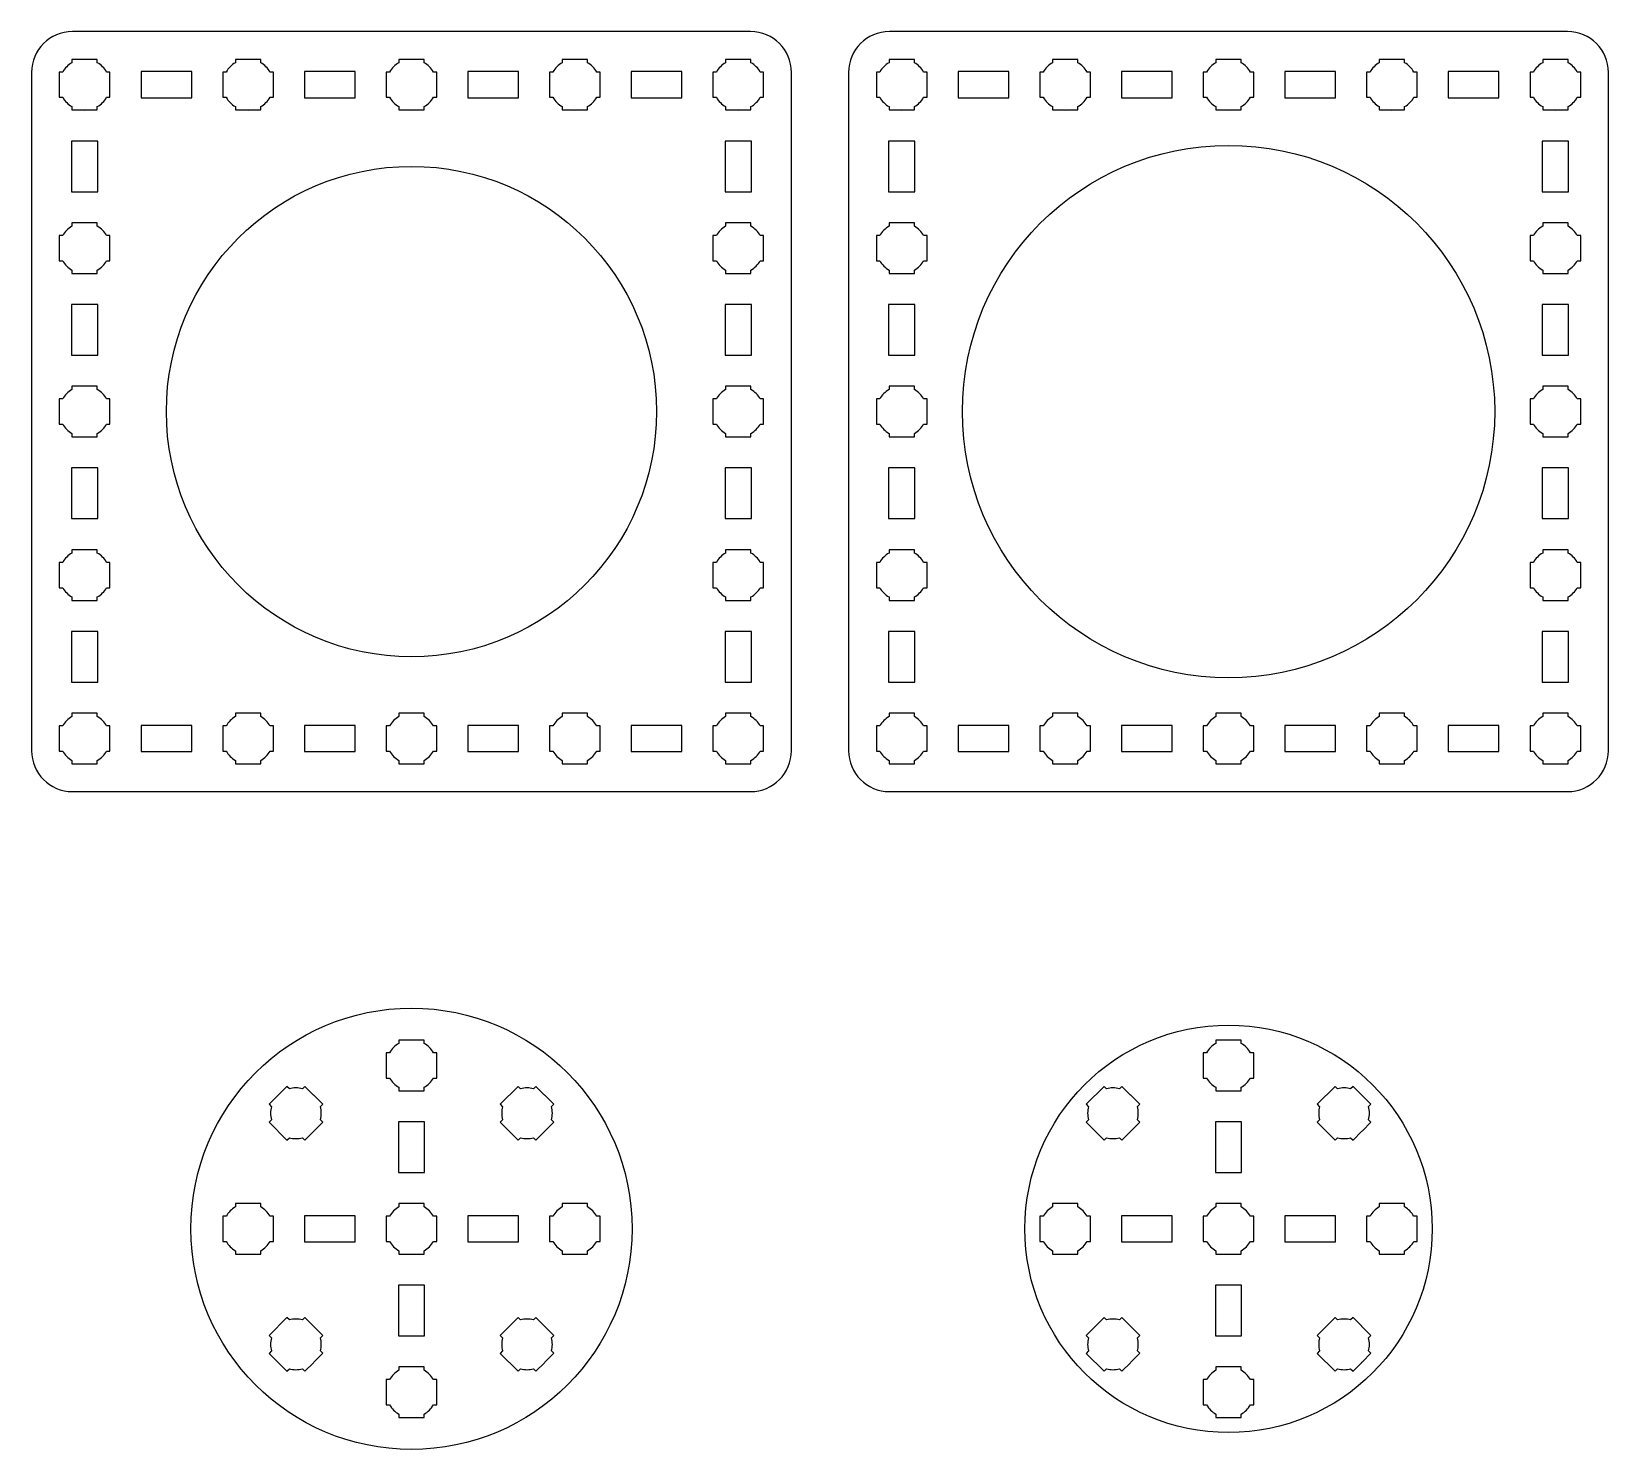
# Model space of a CAD drawing. Extents: x -302 to -108, y -176 to -2.
import ezdxf

# ---------------------------------------------------------------- set-up
doc = ezdxf.new("R2010")
doc.units = 0
doc.header["$MEASUREMENT"] = 0
doc.layers.add('LAYER_1', color=7, linetype='CONTINUOUS')

msp = doc.modelspace()

# ---------------------------------------------------------------- linework, layer by layer
at = {"layer": 'LAYER_1'}
for centre, major_axis in [((-155.0001, -48.5001), (0, 32.575)), ((-255.0001, -48.5001), (0, 30)), ((-255, -148.5), (0, 27)), ((-155, -148.5), (0, 24.925))]:
    msp.add_ellipse(centre, major_axis=major_axis, ratio=1, dxfattribs=at)
for points, knots in [([(-296.4995, -1.9995), (-296.4995, -1.9995), (-213.5005, -1.9995), (-213.5005, -1.9995), (-213.5005, -1.9995), (-210.7305, -1.9995), (-208.4995, -4.2305), (-208.4995, -7.0005), (-208.4995, -7.0005), (-208.4995, -7.0005), (-208.4995, -89.9995), (-208.4995, -89.9995), (-208.4995, -89.9995), (-208.4995, -92.7695), (-210.7305, -95.0005), (-213.5005, -95.0005), (-213.5005, -95.0005), (-213.5005, -95.0005), (-296.4995, -95.0005), (-296.4995, -95.0005), (-296.4995, -95.0005), (-299.2695, -95.0005), (-301.5005, -92.7695), (-301.5005, -89.9995), (-301.5005, -89.9995), (-301.5005, -89.9995), (-301.5005, -7.0005), (-301.5005, -7.0005), (-301.5005, -7.0005), (-301.5005, -4.2305), (-299.2695, -1.9995), (-296.4995, -1.9995)], [0, 0, 0, 0, 0.125, 0.125, 0.125, 0.125, 0.25, 0.25, 0.25, 0.25, 0.375, 0.375, 0.375, 0.375, 0.5, 0.5, 0.5, 0.5, 0.625, 0.625, 0.625, 0.625, 0.75, 0.75, 0.75, 0.75, 0.875, 0.875, 0.875, 0.875, 1, 1, 1, 1]), ([(-196.4995, -1.9995), (-196.4995, -1.9995), (-113.5005, -1.9995), (-113.5005, -1.9995), (-113.5005, -1.9995), (-110.7305, -1.9995), (-108.4995, -4.2305), (-108.4995, -7.0005), (-108.4995, -7.0005), (-108.4995, -7.0005), (-108.4995, -89.9995), (-108.4995, -89.9995), (-108.4995, -89.9995), (-108.4995, -92.7695), (-110.7305, -95.0005), (-113.5005, -95.0005), (-113.5005, -95.0005), (-113.5005, -95.0005), (-196.4995, -95.0005), (-196.4995, -95.0005), (-196.4995, -95.0005), (-199.2695, -95.0005), (-201.5005, -92.7695), (-201.5005, -89.9995), (-201.5005, -89.9995), (-201.5005, -89.9995), (-201.5005, -7.0005), (-201.5005, -7.0005), (-201.5005, -7.0005), (-201.5005, -4.2305), (-199.2695, -1.9995), (-196.4995, -1.9995)], [0, 0, 0, 0, 0.125, 0.125, 0.125, 0.125, 0.25, 0.25, 0.25, 0.25, 0.375, 0.375, 0.375, 0.375, 0.5, 0.5, 0.5, 0.5, 0.625, 0.625, 0.625, 0.625, 0.75, 0.75, 0.75, 0.75, 0.875, 0.875, 0.875, 0.875, 1, 1, 1, 1]), ([(-298.0998, -6.9499), (-298.0998, -6.9499), (-297.6844, -6.9499), (-297.6844, -6.9499), (-297.6844, -6.9499), (-297.4124, -6.4796), (-297.0202, -6.0877), (-296.55, -5.8157), (-296.55, -5.8157), (-296.55, -5.8157), (-296.55, -5.4001), (-296.55, -5.4001), (-296.55, -5.4001), (-296.55, -5.4001), (-293.4503, -5.4001), (-293.4503, -5.4001), (-293.4503, -5.4001), (-293.4503, -5.4001), (-293.4503, -5.8153), (-293.4503, -5.8153), (-293.4503, -5.8153), (-292.9798, -6.0874), (-292.5873, -6.4795), (-292.315, -6.9499), (-292.315, -6.9499), (-292.315, -6.9499), (-291.9004, -6.9499), (-291.9004, -6.9499), (-291.9004, -6.9499), (-291.9004, -6.9499), (-291.9004, -8.4524), (-291.9004, -8.4524), (-291.9004, -8.4524), (-291.9004, -8.4524), (-291.8998, -8.5004), (-291.8998, -8.5004), (-291.8998, -8.5004), (-291.8998, -8.5004), (-291.9004, -8.5484), (-291.9004, -8.5484), (-291.9004, -8.5484), (-291.9004, -8.5484), (-291.9004, -10.0495), (-291.9004, -10.0495), (-291.9004, -10.0495), (-291.9004, -10.0495), (-292.3144, -10.0495), (-292.3144, -10.0495), (-292.3144, -10.0495), (-292.5867, -10.5203), (-292.9793, -10.913), (-293.4503, -11.1854), (-293.4503, -11.1854), (-293.4503, -11.1854), (-293.4503, -11.5993), (-293.4503, -11.5993), (-293.4503, -11.5993), (-293.4503, -11.5993), (-294.9307, -11.5993), (-294.9307, -11.5993), (-294.9307, -11.5993), (-294.9307, -11.5993), (-294.9996, -11.6001), (-294.9996, -11.6001), (-294.9996, -11.6001), (-294.9996, -11.6001), (-295.0686, -11.5993), (-295.0686, -11.5993), (-295.0686, -11.5993), (-295.0686, -11.5993), (-296.55, -11.5993), (-296.55, -11.5993), (-296.55, -11.5993), (-296.55, -11.5993), (-296.55, -11.185), (-296.55, -11.185), (-296.55, -11.185), (-297.0205, -10.9126), (-297.4129, -10.5201), (-297.685, -10.0495), (-297.685, -10.0495), (-297.685, -10.0495), (-298.0998, -10.0495), (-298.0998, -10.0495), (-298.0998, -10.0495), (-298.0998, -10.0495), (-298.0998, -6.9499), (-298.0998, -6.9499)], [0, 0, 0, 0, 0.04545455, 0.04545455, 0.04545455, 0.04545455, 0.09090909, 0.09090909, 0.09090909, 0.09090909, 0.13636364, 0.13636364, 0.13636364, 0.13636364, 0.18181818, 0.18181818, 0.18181818, 0.18181818, 0.22727273, 0.22727273, 0.22727273, 0.22727273, 0.27272727, 0.27272727, 0.27272727, 0.27272727, 0.31818182, 0.31818182, 0.31818182, 0.31818182, 0.36363636, 0.36363636, 0.36363636, 0.36363636, 0.40909091, 0.40909091, 0.40909091, 0.40909091, 0.45454545, 0.45454545, 0.45454545, 0.45454545, 0.5, 0.5, 0.5, 0.5, 0.54545455, 0.54545455, 0.54545455, 0.54545455, 0.59090909, 0.59090909, 0.59090909, 0.59090909, 0.63636364, 0.63636364, 0.63636364, 0.63636364, 0.68181818, 0.68181818, 0.68181818, 0.68181818, 0.72727273, 0.72727273, 0.72727273, 0.72727273, 0.77272727, 0.77272727, 0.77272727, 0.77272727, 0.81818182, 0.81818182, 0.81818182, 0.81818182, 0.86363636, 0.86363636, 0.86363636, 0.86363636, 0.90909091, 0.90909091, 0.90909091, 0.90909091, 0.95454545, 0.95454545, 0.95454545, 0.95454545, 1, 1, 1, 1]), ([(-278.0998, -6.9499), (-278.0998, -6.9499), (-277.6844, -6.9499), (-277.6844, -6.9499), (-277.6844, -6.9499), (-277.4124, -6.4796), (-277.0202, -6.0877), (-276.55, -5.8157), (-276.55, -5.8157), (-276.55, -5.8157), (-276.55, -5.4001), (-276.55, -5.4001), (-276.55, -5.4001), (-276.55, -5.4001), (-273.4503, -5.4001), (-273.4503, -5.4001), (-273.4503, -5.4001), (-273.4503, -5.4001), (-273.4503, -5.8153), (-273.4503, -5.8153), (-273.4503, -5.8153), (-272.9798, -6.0874), (-272.5873, -6.4795), (-272.315, -6.9499), (-272.315, -6.9499), (-272.315, -6.9499), (-271.9004, -6.9499), (-271.9004, -6.9499), (-271.9004, -6.9499), (-271.9004, -6.9499), (-271.9004, -8.4524), (-271.9004, -8.4524), (-271.9004, -8.4524), (-271.9004, -8.4524), (-271.8998, -8.5004), (-271.8998, -8.5004), (-271.8998, -8.5004), (-271.8998, -8.5004), (-271.9004, -8.5484), (-271.9004, -8.5484), (-271.9004, -8.5484), (-271.9004, -8.5484), (-271.9004, -10.0495), (-271.9004, -10.0495), (-271.9004, -10.0495), (-271.9004, -10.0495), (-272.3144, -10.0495), (-272.3144, -10.0495), (-272.3144, -10.0495), (-272.5867, -10.5203), (-272.9793, -10.913), (-273.4503, -11.1854), (-273.4503, -11.1854), (-273.4503, -11.1854), (-273.4503, -11.5993), (-273.4503, -11.5993), (-273.4503, -11.5993), (-273.4503, -11.5993), (-274.9307, -11.5993), (-274.9307, -11.5993), (-274.9307, -11.5993), (-274.9307, -11.5993), (-274.9996, -11.6001), (-274.9996, -11.6001), (-274.9996, -11.6001), (-274.9996, -11.6001), (-275.0686, -11.5993), (-275.0686, -11.5993), (-275.0686, -11.5993), (-275.0686, -11.5993), (-276.55, -11.5993), (-276.55, -11.5993), (-276.55, -11.5993), (-276.55, -11.5993), (-276.55, -11.185), (-276.55, -11.185), (-276.55, -11.185), (-277.0205, -10.9126), (-277.4129, -10.5201), (-277.685, -10.0495), (-277.685, -10.0495), (-277.685, -10.0495), (-278.0998, -10.0495), (-278.0998, -10.0495), (-278.0998, -10.0495), (-278.0998, -10.0495), (-278.0998, -6.9499), (-278.0998, -6.9499)], [0, 0, 0, 0, 0.04545455, 0.04545455, 0.04545455, 0.04545455, 0.09090909, 0.09090909, 0.09090909, 0.09090909, 0.13636364, 0.13636364, 0.13636364, 0.13636364, 0.18181818, 0.18181818, 0.18181818, 0.18181818, 0.22727273, 0.22727273, 0.22727273, 0.22727273, 0.27272727, 0.27272727, 0.27272727, 0.27272727, 0.31818182, 0.31818182, 0.31818182, 0.31818182, 0.36363636, 0.36363636, 0.36363636, 0.36363636, 0.40909091, 0.40909091, 0.40909091, 0.40909091, 0.45454545, 0.45454545, 0.45454545, 0.45454545, 0.5, 0.5, 0.5, 0.5, 0.54545455, 0.54545455, 0.54545455, 0.54545455, 0.59090909, 0.59090909, 0.59090909, 0.59090909, 0.63636364, 0.63636364, 0.63636364, 0.63636364, 0.68181818, 0.68181818, 0.68181818, 0.68181818, 0.72727273, 0.72727273, 0.72727273, 0.72727273, 0.77272727, 0.77272727, 0.77272727, 0.77272727, 0.81818182, 0.81818182, 0.81818182, 0.81818182, 0.86363636, 0.86363636, 0.86363636, 0.86363636, 0.90909091, 0.90909091, 0.90909091, 0.90909091, 0.95454545, 0.95454545, 0.95454545, 0.95454545, 1, 1, 1, 1]), ([(-258.0998, -6.9499), (-258.0998, -6.9499), (-257.6844, -6.9499), (-257.6844, -6.9499), (-257.6844, -6.9499), (-257.4124, -6.4796), (-257.0202, -6.0877), (-256.55, -5.8157), (-256.55, -5.8157), (-256.55, -5.8157), (-256.55, -5.4001), (-256.55, -5.4001), (-256.55, -5.4001), (-256.55, -5.4001), (-253.4503, -5.4001), (-253.4503, -5.4001), (-253.4503, -5.4001), (-253.4503, -5.4001), (-253.4503, -5.8153), (-253.4503, -5.8153), (-253.4503, -5.8153), (-252.9798, -6.0874), (-252.5873, -6.4795), (-252.315, -6.9499), (-252.315, -6.9499), (-252.315, -6.9499), (-251.9004, -6.9499), (-251.9004, -6.9499), (-251.9004, -6.9499), (-251.9004, -6.9499), (-251.9004, -8.4524), (-251.9004, -8.4524), (-251.9004, -8.4524), (-251.9004, -8.4524), (-251.8998, -8.5004), (-251.8998, -8.5004), (-251.8998, -8.5004), (-251.8998, -8.5004), (-251.9004, -8.5484), (-251.9004, -8.5484), (-251.9004, -8.5484), (-251.9004, -8.5484), (-251.9004, -10.0495), (-251.9004, -10.0495), (-251.9004, -10.0495), (-251.9004, -10.0495), (-252.3144, -10.0495), (-252.3144, -10.0495), (-252.3144, -10.0495), (-252.5867, -10.5203), (-252.9793, -10.913), (-253.4503, -11.1854), (-253.4503, -11.1854), (-253.4503, -11.1854), (-253.4503, -11.5993), (-253.4503, -11.5993), (-253.4503, -11.5993), (-253.4503, -11.5993), (-254.9307, -11.5993), (-254.9307, -11.5993), (-254.9307, -11.5993), (-254.9307, -11.5993), (-254.9996, -11.6001), (-254.9996, -11.6001), (-254.9996, -11.6001), (-254.9996, -11.6001), (-255.0686, -11.5993), (-255.0686, -11.5993), (-255.0686, -11.5993), (-255.0686, -11.5993), (-256.55, -11.5993), (-256.55, -11.5993), (-256.55, -11.5993), (-256.55, -11.5993), (-256.55, -11.185), (-256.55, -11.185), (-256.55, -11.185), (-257.0205, -10.9126), (-257.4129, -10.5201), (-257.685, -10.0495), (-257.685, -10.0495), (-257.685, -10.0495), (-258.0998, -10.0495), (-258.0998, -10.0495), (-258.0998, -10.0495), (-258.0998, -10.0495), (-258.0998, -6.9499), (-258.0998, -6.9499)], [0, 0, 0, 0, 0.04545455, 0.04545455, 0.04545455, 0.04545455, 0.09090909, 0.09090909, 0.09090909, 0.09090909, 0.13636364, 0.13636364, 0.13636364, 0.13636364, 0.18181818, 0.18181818, 0.18181818, 0.18181818, 0.22727273, 0.22727273, 0.22727273, 0.22727273, 0.27272727, 0.27272727, 0.27272727, 0.27272727, 0.31818182, 0.31818182, 0.31818182, 0.31818182, 0.36363636, 0.36363636, 0.36363636, 0.36363636, 0.40909091, 0.40909091, 0.40909091, 0.40909091, 0.45454545, 0.45454545, 0.45454545, 0.45454545, 0.5, 0.5, 0.5, 0.5, 0.54545455, 0.54545455, 0.54545455, 0.54545455, 0.59090909, 0.59090909, 0.59090909, 0.59090909, 0.63636364, 0.63636364, 0.63636364, 0.63636364, 0.68181818, 0.68181818, 0.68181818, 0.68181818, 0.72727273, 0.72727273, 0.72727273, 0.72727273, 0.77272727, 0.77272727, 0.77272727, 0.77272727, 0.81818182, 0.81818182, 0.81818182, 0.81818182, 0.86363636, 0.86363636, 0.86363636, 0.86363636, 0.90909091, 0.90909091, 0.90909091, 0.90909091, 0.95454545, 0.95454545, 0.95454545, 0.95454545, 1, 1, 1, 1]), ([(-238.0998, -6.9499), (-238.0998, -6.9499), (-237.6844, -6.9499), (-237.6844, -6.9499), (-237.6844, -6.9499), (-237.4124, -6.4796), (-237.0202, -6.0877), (-236.55, -5.8157), (-236.55, -5.8157), (-236.55, -5.8157), (-236.55, -5.4001), (-236.55, -5.4001), (-236.55, -5.4001), (-236.55, -5.4001), (-233.4503, -5.4001), (-233.4503, -5.4001), (-233.4503, -5.4001), (-233.4503, -5.4001), (-233.4503, -5.8153), (-233.4503, -5.8153), (-233.4503, -5.8153), (-232.9798, -6.0874), (-232.5873, -6.4795), (-232.315, -6.9499), (-232.315, -6.9499), (-232.315, -6.9499), (-231.9004, -6.9499), (-231.9004, -6.9499), (-231.9004, -6.9499), (-231.9004, -6.9499), (-231.9004, -8.4524), (-231.9004, -8.4524), (-231.9004, -8.4524), (-231.9004, -8.4524), (-231.8998, -8.5004), (-231.8998, -8.5004), (-231.8998, -8.5004), (-231.8998, -8.5004), (-231.9004, -8.5484), (-231.9004, -8.5484), (-231.9004, -8.5484), (-231.9004, -8.5484), (-231.9004, -10.0495), (-231.9004, -10.0495), (-231.9004, -10.0495), (-231.9004, -10.0495), (-232.3144, -10.0495), (-232.3144, -10.0495), (-232.3144, -10.0495), (-232.5867, -10.5203), (-232.9793, -10.913), (-233.4503, -11.1854), (-233.4503, -11.1854), (-233.4503, -11.1854), (-233.4503, -11.5993), (-233.4503, -11.5993), (-233.4503, -11.5993), (-233.4503, -11.5993), (-234.9307, -11.5993), (-234.9307, -11.5993), (-234.9307, -11.5993), (-234.9307, -11.5993), (-234.9996, -11.6001), (-234.9996, -11.6001), (-234.9996, -11.6001), (-234.9996, -11.6001), (-235.0686, -11.5993), (-235.0686, -11.5993), (-235.0686, -11.5993), (-235.0686, -11.5993), (-236.55, -11.5993), (-236.55, -11.5993), (-236.55, -11.5993), (-236.55, -11.5993), (-236.55, -11.185), (-236.55, -11.185), (-236.55, -11.185), (-237.0205, -10.9126), (-237.4129, -10.5201), (-237.685, -10.0495), (-237.685, -10.0495), (-237.685, -10.0495), (-238.0998, -10.0495), (-238.0998, -10.0495), (-238.0998, -10.0495), (-238.0998, -10.0495), (-238.0998, -6.9499), (-238.0998, -6.9499)], [0, 0, 0, 0, 0.04545455, 0.04545455, 0.04545455, 0.04545455, 0.09090909, 0.09090909, 0.09090909, 0.09090909, 0.13636364, 0.13636364, 0.13636364, 0.13636364, 0.18181818, 0.18181818, 0.18181818, 0.18181818, 0.22727273, 0.22727273, 0.22727273, 0.22727273, 0.27272727, 0.27272727, 0.27272727, 0.27272727, 0.31818182, 0.31818182, 0.31818182, 0.31818182, 0.36363636, 0.36363636, 0.36363636, 0.36363636, 0.40909091, 0.40909091, 0.40909091, 0.40909091, 0.45454545, 0.45454545, 0.45454545, 0.45454545, 0.5, 0.5, 0.5, 0.5, 0.54545455, 0.54545455, 0.54545455, 0.54545455, 0.59090909, 0.59090909, 0.59090909, 0.59090909, 0.63636364, 0.63636364, 0.63636364, 0.63636364, 0.68181818, 0.68181818, 0.68181818, 0.68181818, 0.72727273, 0.72727273, 0.72727273, 0.72727273, 0.77272727, 0.77272727, 0.77272727, 0.77272727, 0.81818182, 0.81818182, 0.81818182, 0.81818182, 0.86363636, 0.86363636, 0.86363636, 0.86363636, 0.90909091, 0.90909091, 0.90909091, 0.90909091, 0.95454545, 0.95454545, 0.95454545, 0.95454545, 1, 1, 1, 1]), ([(-218.0998, -6.9499), (-218.0998, -6.9499), (-217.6844, -6.9499), (-217.6844, -6.9499), (-217.6844, -6.9499), (-217.4124, -6.4796), (-217.0202, -6.0877), (-216.55, -5.8157), (-216.55, -5.8157), (-216.55, -5.8157), (-216.55, -5.4001), (-216.55, -5.4001), (-216.55, -5.4001), (-216.55, -5.4001), (-213.4503, -5.4001), (-213.4503, -5.4001), (-213.4503, -5.4001), (-213.4503, -5.4001), (-213.4503, -5.8153), (-213.4503, -5.8153), (-213.4503, -5.8153), (-212.9798, -6.0874), (-212.5873, -6.4795), (-212.315, -6.9499), (-212.315, -6.9499), (-212.315, -6.9499), (-211.9004, -6.9499), (-211.9004, -6.9499), (-211.9004, -6.9499), (-211.9004, -6.9499), (-211.9004, -8.4524), (-211.9004, -8.4524), (-211.9004, -8.4524), (-211.9004, -8.4524), (-211.8998, -8.5004), (-211.8998, -8.5004), (-211.8998, -8.5004), (-211.8998, -8.5004), (-211.9004, -8.5484), (-211.9004, -8.5484), (-211.9004, -8.5484), (-211.9004, -8.5484), (-211.9004, -10.0495), (-211.9004, -10.0495), (-211.9004, -10.0495), (-211.9004, -10.0495), (-212.3144, -10.0495), (-212.3144, -10.0495), (-212.3144, -10.0495), (-212.5867, -10.5203), (-212.9793, -10.913), (-213.4503, -11.1854), (-213.4503, -11.1854), (-213.4503, -11.1854), (-213.4503, -11.5993), (-213.4503, -11.5993), (-213.4503, -11.5993), (-213.4503, -11.5993), (-214.9307, -11.5993), (-214.9307, -11.5993), (-214.9307, -11.5993), (-214.9307, -11.5993), (-214.9996, -11.6001), (-214.9996, -11.6001), (-214.9996, -11.6001), (-214.9996, -11.6001), (-215.0686, -11.5993), (-215.0686, -11.5993), (-215.0686, -11.5993), (-215.0686, -11.5993), (-216.55, -11.5993), (-216.55, -11.5993), (-216.55, -11.5993), (-216.55, -11.5993), (-216.55, -11.185), (-216.55, -11.185), (-216.55, -11.185), (-217.0205, -10.9126), (-217.4129, -10.5201), (-217.685, -10.0495), (-217.685, -10.0495), (-217.685, -10.0495), (-218.0998, -10.0495), (-218.0998, -10.0495), (-218.0998, -10.0495), (-218.0998, -10.0495), (-218.0998, -6.9499), (-218.0998, -6.9499)], [0, 0, 0, 0, 0.04545455, 0.04545455, 0.04545455, 0.04545455, 0.09090909, 0.09090909, 0.09090909, 0.09090909, 0.13636364, 0.13636364, 0.13636364, 0.13636364, 0.18181818, 0.18181818, 0.18181818, 0.18181818, 0.22727273, 0.22727273, 0.22727273, 0.22727273, 0.27272727, 0.27272727, 0.27272727, 0.27272727, 0.31818182, 0.31818182, 0.31818182, 0.31818182, 0.36363636, 0.36363636, 0.36363636, 0.36363636, 0.40909091, 0.40909091, 0.40909091, 0.40909091, 0.45454545, 0.45454545, 0.45454545, 0.45454545, 0.5, 0.5, 0.5, 0.5, 0.54545455, 0.54545455, 0.54545455, 0.54545455, 0.59090909, 0.59090909, 0.59090909, 0.59090909, 0.63636364, 0.63636364, 0.63636364, 0.63636364, 0.68181818, 0.68181818, 0.68181818, 0.68181818, 0.72727273, 0.72727273, 0.72727273, 0.72727273, 0.77272727, 0.77272727, 0.77272727, 0.77272727, 0.81818182, 0.81818182, 0.81818182, 0.81818182, 0.86363636, 0.86363636, 0.86363636, 0.86363636, 0.90909091, 0.90909091, 0.90909091, 0.90909091, 0.95454545, 0.95454545, 0.95454545, 0.95454545, 1, 1, 1, 1]), ([(-198.0998, -6.9499), (-198.0998, -6.9499), (-197.6844, -6.9499), (-197.6844, -6.9499), (-197.6844, -6.9499), (-197.4124, -6.4796), (-197.0202, -6.0877), (-196.55, -5.8157), (-196.55, -5.8157), (-196.55, -5.8157), (-196.55, -5.4001), (-196.55, -5.4001), (-196.55, -5.4001), (-196.55, -5.4001), (-193.4503, -5.4001), (-193.4503, -5.4001), (-193.4503, -5.4001), (-193.4503, -5.4001), (-193.4503, -5.8153), (-193.4503, -5.8153), (-193.4503, -5.8153), (-192.9798, -6.0874), (-192.5873, -6.4795), (-192.315, -6.9499), (-192.315, -6.9499), (-192.315, -6.9499), (-191.9004, -6.9499), (-191.9004, -6.9499), (-191.9004, -6.9499), (-191.9004, -6.9499), (-191.9004, -8.4524), (-191.9004, -8.4524), (-191.9004, -8.4524), (-191.9004, -8.4524), (-191.8998, -8.5004), (-191.8998, -8.5004), (-191.8998, -8.5004), (-191.8998, -8.5004), (-191.9004, -8.5484), (-191.9004, -8.5484), (-191.9004, -8.5484), (-191.9004, -8.5484), (-191.9004, -10.0495), (-191.9004, -10.0495), (-191.9004, -10.0495), (-191.9004, -10.0495), (-192.3144, -10.0495), (-192.3144, -10.0495), (-192.3144, -10.0495), (-192.5867, -10.5203), (-192.9793, -10.913), (-193.4503, -11.1854), (-193.4503, -11.1854), (-193.4503, -11.1854), (-193.4503, -11.5993), (-193.4503, -11.5993), (-193.4503, -11.5993), (-193.4503, -11.5993), (-194.9307, -11.5993), (-194.9307, -11.5993), (-194.9307, -11.5993), (-194.9307, -11.5993), (-194.9996, -11.6001), (-194.9996, -11.6001), (-194.9996, -11.6001), (-194.9996, -11.6001), (-195.0686, -11.5993), (-195.0686, -11.5993), (-195.0686, -11.5993), (-195.0686, -11.5993), (-196.55, -11.5993), (-196.55, -11.5993), (-196.55, -11.5993), (-196.55, -11.5993), (-196.55, -11.185), (-196.55, -11.185), (-196.55, -11.185), (-197.0205, -10.9126), (-197.4129, -10.5201), (-197.685, -10.0495), (-197.685, -10.0495), (-197.685, -10.0495), (-198.0998, -10.0495), (-198.0998, -10.0495), (-198.0998, -10.0495), (-198.0998, -10.0495), (-198.0998, -6.9499), (-198.0998, -6.9499)], [0, 0, 0, 0, 0.04545455, 0.04545455, 0.04545455, 0.04545455, 0.09090909, 0.09090909, 0.09090909, 0.09090909, 0.13636364, 0.13636364, 0.13636364, 0.13636364, 0.18181818, 0.18181818, 0.18181818, 0.18181818, 0.22727273, 0.22727273, 0.22727273, 0.22727273, 0.27272727, 0.27272727, 0.27272727, 0.27272727, 0.31818182, 0.31818182, 0.31818182, 0.31818182, 0.36363636, 0.36363636, 0.36363636, 0.36363636, 0.40909091, 0.40909091, 0.40909091, 0.40909091, 0.45454545, 0.45454545, 0.45454545, 0.45454545, 0.5, 0.5, 0.5, 0.5, 0.54545455, 0.54545455, 0.54545455, 0.54545455, 0.59090909, 0.59090909, 0.59090909, 0.59090909, 0.63636364, 0.63636364, 0.63636364, 0.63636364, 0.68181818, 0.68181818, 0.68181818, 0.68181818, 0.72727273, 0.72727273, 0.72727273, 0.72727273, 0.77272727, 0.77272727, 0.77272727, 0.77272727, 0.81818182, 0.81818182, 0.81818182, 0.81818182, 0.86363636, 0.86363636, 0.86363636, 0.86363636, 0.90909091, 0.90909091, 0.90909091, 0.90909091, 0.95454545, 0.95454545, 0.95454545, 0.95454545, 1, 1, 1, 1]), ([(-178.0998, -6.9499), (-178.0998, -6.9499), (-177.6844, -6.9499), (-177.6844, -6.9499), (-177.6844, -6.9499), (-177.4124, -6.4796), (-177.0202, -6.0877), (-176.55, -5.8157), (-176.55, -5.8157), (-176.55, -5.8157), (-176.55, -5.4001), (-176.55, -5.4001), (-176.55, -5.4001), (-176.55, -5.4001), (-173.4503, -5.4001), (-173.4503, -5.4001), (-173.4503, -5.4001), (-173.4503, -5.4001), (-173.4503, -5.8153), (-173.4503, -5.8153), (-173.4503, -5.8153), (-172.9798, -6.0874), (-172.5873, -6.4795), (-172.315, -6.9499), (-172.315, -6.9499), (-172.315, -6.9499), (-171.9004, -6.9499), (-171.9004, -6.9499), (-171.9004, -6.9499), (-171.9004, -6.9499), (-171.9004, -8.4524), (-171.9004, -8.4524), (-171.9004, -8.4524), (-171.9004, -8.4524), (-171.8998, -8.5004), (-171.8998, -8.5004), (-171.8998, -8.5004), (-171.8998, -8.5004), (-171.9004, -8.5484), (-171.9004, -8.5484), (-171.9004, -8.5484), (-171.9004, -8.5484), (-171.9004, -10.0495), (-171.9004, -10.0495), (-171.9004, -10.0495), (-171.9004, -10.0495), (-172.3144, -10.0495), (-172.3144, -10.0495), (-172.3144, -10.0495), (-172.5867, -10.5203), (-172.9793, -10.913), (-173.4503, -11.1854), (-173.4503, -11.1854), (-173.4503, -11.1854), (-173.4503, -11.5993), (-173.4503, -11.5993), (-173.4503, -11.5993), (-173.4503, -11.5993), (-174.9307, -11.5993), (-174.9307, -11.5993), (-174.9307, -11.5993), (-174.9307, -11.5993), (-174.9996, -11.6001), (-174.9996, -11.6001), (-174.9996, -11.6001), (-174.9996, -11.6001), (-175.0686, -11.5993), (-175.0686, -11.5993), (-175.0686, -11.5993), (-175.0686, -11.5993), (-176.55, -11.5993), (-176.55, -11.5993), (-176.55, -11.5993), (-176.55, -11.5993), (-176.55, -11.185), (-176.55, -11.185), (-176.55, -11.185), (-177.0205, -10.9126), (-177.4129, -10.5201), (-177.685, -10.0495), (-177.685, -10.0495), (-177.685, -10.0495), (-178.0998, -10.0495), (-178.0998, -10.0495), (-178.0998, -10.0495), (-178.0998, -10.0495), (-178.0998, -6.9499), (-178.0998, -6.9499)], [0, 0, 0, 0, 0.04545455, 0.04545455, 0.04545455, 0.04545455, 0.09090909, 0.09090909, 0.09090909, 0.09090909, 0.13636364, 0.13636364, 0.13636364, 0.13636364, 0.18181818, 0.18181818, 0.18181818, 0.18181818, 0.22727273, 0.22727273, 0.22727273, 0.22727273, 0.27272727, 0.27272727, 0.27272727, 0.27272727, 0.31818182, 0.31818182, 0.31818182, 0.31818182, 0.36363636, 0.36363636, 0.36363636, 0.36363636, 0.40909091, 0.40909091, 0.40909091, 0.40909091, 0.45454545, 0.45454545, 0.45454545, 0.45454545, 0.5, 0.5, 0.5, 0.5, 0.54545455, 0.54545455, 0.54545455, 0.54545455, 0.59090909, 0.59090909, 0.59090909, 0.59090909, 0.63636364, 0.63636364, 0.63636364, 0.63636364, 0.68181818, 0.68181818, 0.68181818, 0.68181818, 0.72727273, 0.72727273, 0.72727273, 0.72727273, 0.77272727, 0.77272727, 0.77272727, 0.77272727, 0.81818182, 0.81818182, 0.81818182, 0.81818182, 0.86363636, 0.86363636, 0.86363636, 0.86363636, 0.90909091, 0.90909091, 0.90909091, 0.90909091, 0.95454545, 0.95454545, 0.95454545, 0.95454545, 1, 1, 1, 1]), ([(-158.0998, -6.9499), (-158.0998, -6.9499), (-157.6844, -6.9499), (-157.6844, -6.9499), (-157.6844, -6.9499), (-157.4124, -6.4796), (-157.0202, -6.0877), (-156.55, -5.8157), (-156.55, -5.8157), (-156.55, -5.8157), (-156.55, -5.4001), (-156.55, -5.4001), (-156.55, -5.4001), (-156.55, -5.4001), (-153.4503, -5.4001), (-153.4503, -5.4001), (-153.4503, -5.4001), (-153.4503, -5.4001), (-153.4503, -5.8153), (-153.4503, -5.8153), (-153.4503, -5.8153), (-152.9798, -6.0874), (-152.5873, -6.4795), (-152.315, -6.9499), (-152.315, -6.9499), (-152.315, -6.9499), (-151.9004, -6.9499), (-151.9004, -6.9499), (-151.9004, -6.9499), (-151.9004, -6.9499), (-151.9004, -8.4524), (-151.9004, -8.4524), (-151.9004, -8.4524), (-151.9004, -8.4524), (-151.8998, -8.5004), (-151.8998, -8.5004), (-151.8998, -8.5004), (-151.8998, -8.5004), (-151.9004, -8.5484), (-151.9004, -8.5484), (-151.9004, -8.5484), (-151.9004, -8.5484), (-151.9004, -10.0495), (-151.9004, -10.0495), (-151.9004, -10.0495), (-151.9004, -10.0495), (-152.3144, -10.0495), (-152.3144, -10.0495), (-152.3144, -10.0495), (-152.5867, -10.5203), (-152.9793, -10.913), (-153.4503, -11.1854), (-153.4503, -11.1854), (-153.4503, -11.1854), (-153.4503, -11.5993), (-153.4503, -11.5993), (-153.4503, -11.5993), (-153.4503, -11.5993), (-154.9307, -11.5993), (-154.9307, -11.5993), (-154.9307, -11.5993), (-154.9307, -11.5993), (-154.9996, -11.6001), (-154.9996, -11.6001), (-154.9996, -11.6001), (-154.9996, -11.6001), (-155.0686, -11.5993), (-155.0686, -11.5993), (-155.0686, -11.5993), (-155.0686, -11.5993), (-156.55, -11.5993), (-156.55, -11.5993), (-156.55, -11.5993), (-156.55, -11.5993), (-156.55, -11.185), (-156.55, -11.185), (-156.55, -11.185), (-157.0205, -10.9126), (-157.4129, -10.5201), (-157.685, -10.0495), (-157.685, -10.0495), (-157.685, -10.0495), (-158.0998, -10.0495), (-158.0998, -10.0495), (-158.0998, -10.0495), (-158.0998, -10.0495), (-158.0998, -6.9499), (-158.0998, -6.9499)], [0, 0, 0, 0, 0.04545455, 0.04545455, 0.04545455, 0.04545455, 0.09090909, 0.09090909, 0.09090909, 0.09090909, 0.13636364, 0.13636364, 0.13636364, 0.13636364, 0.18181818, 0.18181818, 0.18181818, 0.18181818, 0.22727273, 0.22727273, 0.22727273, 0.22727273, 0.27272727, 0.27272727, 0.27272727, 0.27272727, 0.31818182, 0.31818182, 0.31818182, 0.31818182, 0.36363636, 0.36363636, 0.36363636, 0.36363636, 0.40909091, 0.40909091, 0.40909091, 0.40909091, 0.45454545, 0.45454545, 0.45454545, 0.45454545, 0.5, 0.5, 0.5, 0.5, 0.54545455, 0.54545455, 0.54545455, 0.54545455, 0.59090909, 0.59090909, 0.59090909, 0.59090909, 0.63636364, 0.63636364, 0.63636364, 0.63636364, 0.68181818, 0.68181818, 0.68181818, 0.68181818, 0.72727273, 0.72727273, 0.72727273, 0.72727273, 0.77272727, 0.77272727, 0.77272727, 0.77272727, 0.81818182, 0.81818182, 0.81818182, 0.81818182, 0.86363636, 0.86363636, 0.86363636, 0.86363636, 0.90909091, 0.90909091, 0.90909091, 0.90909091, 0.95454545, 0.95454545, 0.95454545, 0.95454545, 1, 1, 1, 1]), ([(-138.0998, -6.9499), (-138.0998, -6.9499), (-137.6844, -6.9499), (-137.6844, -6.9499), (-137.6844, -6.9499), (-137.4124, -6.4796), (-137.0202, -6.0877), (-136.55, -5.8157), (-136.55, -5.8157), (-136.55, -5.8157), (-136.55, -5.4001), (-136.55, -5.4001), (-136.55, -5.4001), (-136.55, -5.4001), (-133.4503, -5.4001), (-133.4503, -5.4001), (-133.4503, -5.4001), (-133.4503, -5.4001), (-133.4503, -5.8153), (-133.4503, -5.8153), (-133.4503, -5.8153), (-132.9798, -6.0874), (-132.5873, -6.4795), (-132.315, -6.9499), (-132.315, -6.9499), (-132.315, -6.9499), (-131.9004, -6.9499), (-131.9004, -6.9499), (-131.9004, -6.9499), (-131.9004, -6.9499), (-131.9004, -8.4524), (-131.9004, -8.4524), (-131.9004, -8.4524), (-131.9004, -8.4524), (-131.8998, -8.5004), (-131.8998, -8.5004), (-131.8998, -8.5004), (-131.8998, -8.5004), (-131.9004, -8.5484), (-131.9004, -8.5484), (-131.9004, -8.5484), (-131.9004, -8.5484), (-131.9004, -10.0495), (-131.9004, -10.0495), (-131.9004, -10.0495), (-131.9004, -10.0495), (-132.3144, -10.0495), (-132.3144, -10.0495), (-132.3144, -10.0495), (-132.5867, -10.5203), (-132.9793, -10.913), (-133.4503, -11.1854), (-133.4503, -11.1854), (-133.4503, -11.1854), (-133.4503, -11.5993), (-133.4503, -11.5993), (-133.4503, -11.5993), (-133.4503, -11.5993), (-134.9307, -11.5993), (-134.9307, -11.5993), (-134.9307, -11.5993), (-134.9307, -11.5993), (-134.9996, -11.6001), (-134.9996, -11.6001), (-134.9996, -11.6001), (-134.9996, -11.6001), (-135.0686, -11.5993), (-135.0686, -11.5993), (-135.0686, -11.5993), (-135.0686, -11.5993), (-136.55, -11.5993), (-136.55, -11.5993), (-136.55, -11.5993), (-136.55, -11.5993), (-136.55, -11.185), (-136.55, -11.185), (-136.55, -11.185), (-137.0205, -10.9126), (-137.4129, -10.5201), (-137.685, -10.0495), (-137.685, -10.0495), (-137.685, -10.0495), (-138.0998, -10.0495), (-138.0998, -10.0495), (-138.0998, -10.0495), (-138.0998, -10.0495), (-138.0998, -6.9499), (-138.0998, -6.9499)], [0, 0, 0, 0, 0.04545455, 0.04545455, 0.04545455, 0.04545455, 0.09090909, 0.09090909, 0.09090909, 0.09090909, 0.13636364, 0.13636364, 0.13636364, 0.13636364, 0.18181818, 0.18181818, 0.18181818, 0.18181818, 0.22727273, 0.22727273, 0.22727273, 0.22727273, 0.27272727, 0.27272727, 0.27272727, 0.27272727, 0.31818182, 0.31818182, 0.31818182, 0.31818182, 0.36363636, 0.36363636, 0.36363636, 0.36363636, 0.40909091, 0.40909091, 0.40909091, 0.40909091, 0.45454545, 0.45454545, 0.45454545, 0.45454545, 0.5, 0.5, 0.5, 0.5, 0.54545455, 0.54545455, 0.54545455, 0.54545455, 0.59090909, 0.59090909, 0.59090909, 0.59090909, 0.63636364, 0.63636364, 0.63636364, 0.63636364, 0.68181818, 0.68181818, 0.68181818, 0.68181818, 0.72727273, 0.72727273, 0.72727273, 0.72727273, 0.77272727, 0.77272727, 0.77272727, 0.77272727, 0.81818182, 0.81818182, 0.81818182, 0.81818182, 0.86363636, 0.86363636, 0.86363636, 0.86363636, 0.90909091, 0.90909091, 0.90909091, 0.90909091, 0.95454545, 0.95454545, 0.95454545, 0.95454545, 1, 1, 1, 1]), ([(-118.0998, -6.9499), (-118.0998, -6.9499), (-117.6844, -6.9499), (-117.6844, -6.9499), (-117.6844, -6.9499), (-117.4124, -6.4796), (-117.0202, -6.0877), (-116.55, -5.8157), (-116.55, -5.8157), (-116.55, -5.8157), (-116.55, -5.4001), (-116.55, -5.4001), (-116.55, -5.4001), (-116.55, -5.4001), (-113.4503, -5.4001), (-113.4503, -5.4001), (-113.4503, -5.4001), (-113.4503, -5.4001), (-113.4503, -5.8153), (-113.4503, -5.8153), (-113.4503, -5.8153), (-112.9798, -6.0874), (-112.5873, -6.4795), (-112.315, -6.9499), (-112.315, -6.9499), (-112.315, -6.9499), (-111.9004, -6.9499), (-111.9004, -6.9499), (-111.9004, -6.9499), (-111.9004, -6.9499), (-111.9004, -8.4524), (-111.9004, -8.4524), (-111.9004, -8.4524), (-111.9004, -8.4524), (-111.8998, -8.5004), (-111.8998, -8.5004), (-111.8998, -8.5004), (-111.8998, -8.5004), (-111.9004, -8.5484), (-111.9004, -8.5484), (-111.9004, -8.5484), (-111.9004, -8.5484), (-111.9004, -10.0495), (-111.9004, -10.0495), (-111.9004, -10.0495), (-111.9004, -10.0495), (-112.3144, -10.0495), (-112.3144, -10.0495), (-112.3144, -10.0495), (-112.5867, -10.5203), (-112.9793, -10.913), (-113.4503, -11.1854), (-113.4503, -11.1854), (-113.4503, -11.1854), (-113.4503, -11.5993), (-113.4503, -11.5993), (-113.4503, -11.5993), (-113.4503, -11.5993), (-114.9307, -11.5993), (-114.9307, -11.5993), (-114.9307, -11.5993), (-114.9307, -11.5993), (-114.9996, -11.6001), (-114.9996, -11.6001), (-114.9996, -11.6001), (-114.9996, -11.6001), (-115.0686, -11.5993), (-115.0686, -11.5993), (-115.0686, -11.5993), (-115.0686, -11.5993), (-116.55, -11.5993), (-116.55, -11.5993), (-116.55, -11.5993), (-116.55, -11.5993), (-116.55, -11.185), (-116.55, -11.185), (-116.55, -11.185), (-117.0205, -10.9126), (-117.4129, -10.5201), (-117.685, -10.0495), (-117.685, -10.0495), (-117.685, -10.0495), (-118.0998, -10.0495), (-118.0998, -10.0495), (-118.0998, -10.0495), (-118.0998, -10.0495), (-118.0998, -6.9499), (-118.0998, -6.9499)], [0, 0, 0, 0, 0.04545455, 0.04545455, 0.04545455, 0.04545455, 0.09090909, 0.09090909, 0.09090909, 0.09090909, 0.13636364, 0.13636364, 0.13636364, 0.13636364, 0.18181818, 0.18181818, 0.18181818, 0.18181818, 0.22727273, 0.22727273, 0.22727273, 0.22727273, 0.27272727, 0.27272727, 0.27272727, 0.27272727, 0.31818182, 0.31818182, 0.31818182, 0.31818182, 0.36363636, 0.36363636, 0.36363636, 0.36363636, 0.40909091, 0.40909091, 0.40909091, 0.40909091, 0.45454545, 0.45454545, 0.45454545, 0.45454545, 0.5, 0.5, 0.5, 0.5, 0.54545455, 0.54545455, 0.54545455, 0.54545455, 0.59090909, 0.59090909, 0.59090909, 0.59090909, 0.63636364, 0.63636364, 0.63636364, 0.63636364, 0.68181818, 0.68181818, 0.68181818, 0.68181818, 0.72727273, 0.72727273, 0.72727273, 0.72727273, 0.77272727, 0.77272727, 0.77272727, 0.77272727, 0.81818182, 0.81818182, 0.81818182, 0.81818182, 0.86363636, 0.86363636, 0.86363636, 0.86363636, 0.90909091, 0.90909091, 0.90909091, 0.90909091, 0.95454545, 0.95454545, 0.95454545, 0.95454545, 1, 1, 1, 1]), ([(-288.1, -6.9005), (-288.1, -6.9005), (-281.9, -6.9005), (-281.9, -6.9005), (-281.9, -6.9005), (-281.9, -6.9005), (-281.9, -10.1005), (-281.9, -10.1005), (-281.9, -10.1005), (-281.9, -10.1005), (-288.1, -10.1005), (-288.1, -10.1005), (-288.1, -10.1005), (-288.1, -10.1005), (-288.1, -6.9005), (-288.1, -6.9005)], [0, 0, 0, 0, 0.25, 0.25, 0.25, 0.25, 0.5, 0.5, 0.5, 0.5, 0.75, 0.75, 0.75, 0.75, 1, 1, 1, 1]), ([(-268.1, -6.9005), (-268.1, -6.9005), (-261.9, -6.9005), (-261.9, -6.9005), (-261.9, -6.9005), (-261.9, -6.9005), (-261.9, -10.1005), (-261.9, -10.1005), (-261.9, -10.1005), (-261.9, -10.1005), (-268.1, -10.1005), (-268.1, -10.1005), (-268.1, -10.1005), (-268.1, -10.1005), (-268.1, -6.9005), (-268.1, -6.9005)], [0, 0, 0, 0, 0.25, 0.25, 0.25, 0.25, 0.5, 0.5, 0.5, 0.5, 0.75, 0.75, 0.75, 0.75, 1, 1, 1, 1]), ([(-248.1, -6.9005), (-248.1, -6.9005), (-241.9, -6.9005), (-241.9, -6.9005), (-241.9, -6.9005), (-241.9, -6.9005), (-241.9, -10.1005), (-241.9, -10.1005), (-241.9, -10.1005), (-241.9, -10.1005), (-248.1, -10.1005), (-248.1, -10.1005), (-248.1, -10.1005), (-248.1, -10.1005), (-248.1, -6.9005), (-248.1, -6.9005)], [0, 0, 0, 0, 0.25, 0.25, 0.25, 0.25, 0.5, 0.5, 0.5, 0.5, 0.75, 0.75, 0.75, 0.75, 1, 1, 1, 1]), ([(-228.1, -6.9005), (-228.1, -6.9005), (-221.9, -6.9005), (-221.9, -6.9005), (-221.9, -6.9005), (-221.9, -6.9005), (-221.9, -10.1005), (-221.9, -10.1005), (-221.9, -10.1005), (-221.9, -10.1005), (-228.1, -10.1005), (-228.1, -10.1005), (-228.1, -10.1005), (-228.1, -10.1005), (-228.1, -6.9005), (-228.1, -6.9005)], [0, 0, 0, 0, 0.25, 0.25, 0.25, 0.25, 0.5, 0.5, 0.5, 0.5, 0.75, 0.75, 0.75, 0.75, 1, 1, 1, 1]), ([(-188.1, -6.9005), (-188.1, -6.9005), (-181.9, -6.9005), (-181.9, -6.9005), (-181.9, -6.9005), (-181.9, -6.9005), (-181.9, -10.1005), (-181.9, -10.1005), (-181.9, -10.1005), (-181.9, -10.1005), (-188.1, -10.1005), (-188.1, -10.1005), (-188.1, -10.1005), (-188.1, -10.1005), (-188.1, -6.9005), (-188.1, -6.9005)], [0, 0, 0, 0, 0.25, 0.25, 0.25, 0.25, 0.5, 0.5, 0.5, 0.5, 0.75, 0.75, 0.75, 0.75, 1, 1, 1, 1]), ([(-168.1, -6.9005), (-168.1, -6.9005), (-161.9, -6.9005), (-161.9, -6.9005), (-161.9, -6.9005), (-161.9, -6.9005), (-161.9, -10.1005), (-161.9, -10.1005), (-161.9, -10.1005), (-161.9, -10.1005), (-168.1, -10.1005), (-168.1, -10.1005), (-168.1, -10.1005), (-168.1, -10.1005), (-168.1, -6.9005), (-168.1, -6.9005)], [0, 0, 0, 0, 0.25, 0.25, 0.25, 0.25, 0.5, 0.5, 0.5, 0.5, 0.75, 0.75, 0.75, 0.75, 1, 1, 1, 1]), ([(-148.1, -6.9005), (-148.1, -6.9005), (-141.9, -6.9005), (-141.9, -6.9005), (-141.9, -6.9005), (-141.9, -6.9005), (-141.9, -10.1005), (-141.9, -10.1005), (-141.9, -10.1005), (-141.9, -10.1005), (-148.1, -10.1005), (-148.1, -10.1005), (-148.1, -10.1005), (-148.1, -10.1005), (-148.1, -6.9005), (-148.1, -6.9005)], [0, 0, 0, 0, 0.25, 0.25, 0.25, 0.25, 0.5, 0.5, 0.5, 0.5, 0.75, 0.75, 0.75, 0.75, 1, 1, 1, 1]), ([(-128.1, -6.9005), (-128.1, -6.9005), (-121.9, -6.9005), (-121.9, -6.9005), (-121.9, -6.9005), (-121.9, -6.9005), (-121.9, -10.1005), (-121.9, -10.1005), (-121.9, -10.1005), (-121.9, -10.1005), (-128.1, -10.1005), (-128.1, -10.1005), (-128.1, -10.1005), (-128.1, -10.1005), (-128.1, -6.9005), (-128.1, -6.9005)], [0, 0, 0, 0, 0.25, 0.25, 0.25, 0.25, 0.5, 0.5, 0.5, 0.5, 0.75, 0.75, 0.75, 0.75, 1, 1, 1, 1]), ([(-296.5996, -21.6001), (-296.5996, -21.6001), (-296.5996, -15.4001), (-296.5996, -15.4001), (-296.5996, -15.4001), (-296.5996, -15.4001), (-293.3996, -15.4001), (-293.3996, -15.4001), (-293.3996, -15.4001), (-293.3996, -15.4001), (-293.3996, -21.6001), (-293.3996, -21.6001), (-293.3996, -21.6001), (-293.3996, -21.6001), (-296.5996, -21.6001), (-296.5996, -21.6001)], [0, 0, 0, 0, 0.25, 0.25, 0.25, 0.25, 0.5, 0.5, 0.5, 0.5, 0.75, 0.75, 0.75, 0.75, 1, 1, 1, 1]), ([(-216.5996, -21.6001), (-216.5996, -21.6001), (-216.5996, -15.4001), (-216.5996, -15.4001), (-216.5996, -15.4001), (-216.5996, -15.4001), (-213.3996, -15.4001), (-213.3996, -15.4001), (-213.3996, -15.4001), (-213.3996, -15.4001), (-213.3996, -21.6001), (-213.3996, -21.6001), (-213.3996, -21.6001), (-213.3996, -21.6001), (-216.5996, -21.6001), (-216.5996, -21.6001)], [0, 0, 0, 0, 0.25, 0.25, 0.25, 0.25, 0.5, 0.5, 0.5, 0.5, 0.75, 0.75, 0.75, 0.75, 1, 1, 1, 1]), ([(-196.5996, -21.6001), (-196.5996, -21.6001), (-196.5996, -15.4001), (-196.5996, -15.4001), (-196.5996, -15.4001), (-196.5996, -15.4001), (-193.3996, -15.4001), (-193.3996, -15.4001), (-193.3996, -15.4001), (-193.3996, -15.4001), (-193.3996, -21.6001), (-193.3996, -21.6001), (-193.3996, -21.6001), (-193.3996, -21.6001), (-196.5996, -21.6001), (-196.5996, -21.6001)], [0, 0, 0, 0, 0.25, 0.25, 0.25, 0.25, 0.5, 0.5, 0.5, 0.5, 0.75, 0.75, 0.75, 0.75, 1, 1, 1, 1]), ([(-116.5996, -21.6001), (-116.5996, -21.6001), (-116.5996, -15.4001), (-116.5996, -15.4001), (-116.5996, -15.4001), (-116.5996, -15.4001), (-113.3996, -15.4001), (-113.3996, -15.4001), (-113.3996, -15.4001), (-113.3996, -15.4001), (-113.3996, -21.6001), (-113.3996, -21.6001), (-113.3996, -21.6001), (-113.3996, -21.6001), (-116.5996, -21.6001), (-116.5996, -21.6001)], [0, 0, 0, 0, 0.25, 0.25, 0.25, 0.25, 0.5, 0.5, 0.5, 0.5, 0.75, 0.75, 0.75, 0.75, 1, 1, 1, 1]), ([(-296.5502, -31.5999), (-296.5502, -31.5999), (-296.5502, -31.1845), (-296.5502, -31.1845), (-296.5502, -31.1845), (-297.0205, -30.9125), (-297.4124, -30.5203), (-297.6844, -30.0501), (-297.6844, -30.0501), (-297.6844, -30.0501), (-298.1, -30.0501), (-298.1, -30.0501), (-298.1, -30.0501), (-298.1, -30.0501), (-298.1, -26.9504), (-298.1, -26.9504), (-298.1, -26.9504), (-298.1, -26.9504), (-297.6848, -26.9504), (-297.6848, -26.9504), (-297.6848, -26.9504), (-297.4127, -26.4799), (-297.0206, -26.0874), (-296.5502, -25.8151), (-296.5502, -25.8151), (-296.5502, -25.8151), (-296.5502, -25.4005), (-296.5502, -25.4005), (-296.5502, -25.4005), (-296.5502, -25.4005), (-295.0477, -25.4005), (-295.0477, -25.4005), (-295.0477, -25.4005), (-295.0477, -25.4005), (-294.9997, -25.3999), (-294.9997, -25.3999), (-294.9997, -25.3999), (-294.9997, -25.3999), (-294.9517, -25.4005), (-294.9517, -25.4005), (-294.9517, -25.4005), (-294.9517, -25.4005), (-293.4506, -25.4005), (-293.4506, -25.4005), (-293.4506, -25.4005), (-293.4506, -25.4005), (-293.4506, -25.8145), (-293.4506, -25.8145), (-293.4506, -25.8145), (-292.9798, -26.0868), (-292.5871, -26.4794), (-292.3147, -26.9504), (-292.3147, -26.9504), (-292.3147, -26.9504), (-291.9008, -26.9504), (-291.9008, -26.9504), (-291.9008, -26.9504), (-291.9008, -26.9504), (-291.9008, -28.4308), (-291.9008, -28.4308), (-291.9008, -28.4308), (-291.9008, -28.4308), (-291.9, -28.4997), (-291.9, -28.4997), (-291.9, -28.4997), (-291.9, -28.4997), (-291.9008, -28.5687), (-291.9008, -28.5687), (-291.9008, -28.5687), (-291.9008, -28.5687), (-291.9008, -30.0501), (-291.9008, -30.0501), (-291.9008, -30.0501), (-291.9008, -30.0501), (-292.3151, -30.0501), (-292.3151, -30.0501), (-292.3151, -30.0501), (-292.5875, -30.5206), (-292.98, -30.913), (-293.4506, -31.1851), (-293.4506, -31.1851), (-293.4506, -31.1851), (-293.4506, -31.5999), (-293.4506, -31.5999), (-293.4506, -31.5999), (-293.4506, -31.5999), (-296.5502, -31.5999), (-296.5502, -31.5999)], [0, 0, 0, 0, 0.04545455, 0.04545455, 0.04545455, 0.04545455, 0.09090909, 0.09090909, 0.09090909, 0.09090909, 0.13636364, 0.13636364, 0.13636364, 0.13636364, 0.18181818, 0.18181818, 0.18181818, 0.18181818, 0.22727273, 0.22727273, 0.22727273, 0.22727273, 0.27272727, 0.27272727, 0.27272727, 0.27272727, 0.31818182, 0.31818182, 0.31818182, 0.31818182, 0.36363636, 0.36363636, 0.36363636, 0.36363636, 0.40909091, 0.40909091, 0.40909091, 0.40909091, 0.45454545, 0.45454545, 0.45454545, 0.45454545, 0.5, 0.5, 0.5, 0.5, 0.54545455, 0.54545455, 0.54545455, 0.54545455, 0.59090909, 0.59090909, 0.59090909, 0.59090909, 0.63636364, 0.63636364, 0.63636364, 0.63636364, 0.68181818, 0.68181818, 0.68181818, 0.68181818, 0.72727273, 0.72727273, 0.72727273, 0.72727273, 0.77272727, 0.77272727, 0.77272727, 0.77272727, 0.81818182, 0.81818182, 0.81818182, 0.81818182, 0.86363636, 0.86363636, 0.86363636, 0.86363636, 0.90909091, 0.90909091, 0.90909091, 0.90909091, 0.95454545, 0.95454545, 0.95454545, 0.95454545, 1, 1, 1, 1]), ([(-216.5502, -31.5999), (-216.5502, -31.5999), (-216.5502, -31.1845), (-216.5502, -31.1845), (-216.5502, -31.1845), (-217.0205, -30.9125), (-217.4124, -30.5203), (-217.6844, -30.0501), (-217.6844, -30.0501), (-217.6844, -30.0501), (-218.1, -30.0501), (-218.1, -30.0501), (-218.1, -30.0501), (-218.1, -30.0501), (-218.1, -26.9504), (-218.1, -26.9504), (-218.1, -26.9504), (-218.1, -26.9504), (-217.6848, -26.9504), (-217.6848, -26.9504), (-217.6848, -26.9504), (-217.4127, -26.4799), (-217.0206, -26.0874), (-216.5502, -25.8151), (-216.5502, -25.8151), (-216.5502, -25.8151), (-216.5502, -25.4005), (-216.5502, -25.4005), (-216.5502, -25.4005), (-216.5502, -25.4005), (-215.0477, -25.4005), (-215.0477, -25.4005), (-215.0477, -25.4005), (-215.0477, -25.4005), (-214.9997, -25.3999), (-214.9997, -25.3999), (-214.9997, -25.3999), (-214.9997, -25.3999), (-214.9517, -25.4005), (-214.9517, -25.4005), (-214.9517, -25.4005), (-214.9517, -25.4005), (-213.4506, -25.4005), (-213.4506, -25.4005), (-213.4506, -25.4005), (-213.4506, -25.4005), (-213.4506, -25.8145), (-213.4506, -25.8145), (-213.4506, -25.8145), (-212.9798, -26.0868), (-212.5871, -26.4794), (-212.3147, -26.9504), (-212.3147, -26.9504), (-212.3147, -26.9504), (-211.9008, -26.9504), (-211.9008, -26.9504), (-211.9008, -26.9504), (-211.9008, -26.9504), (-211.9008, -28.4308), (-211.9008, -28.4308), (-211.9008, -28.4308), (-211.9008, -28.4308), (-211.9, -28.4997), (-211.9, -28.4997), (-211.9, -28.4997), (-211.9, -28.4997), (-211.9008, -28.5687), (-211.9008, -28.5687), (-211.9008, -28.5687), (-211.9008, -28.5687), (-211.9008, -30.0501), (-211.9008, -30.0501), (-211.9008, -30.0501), (-211.9008, -30.0501), (-212.3151, -30.0501), (-212.3151, -30.0501), (-212.3151, -30.0501), (-212.5875, -30.5206), (-212.98, -30.913), (-213.4506, -31.1851), (-213.4506, -31.1851), (-213.4506, -31.1851), (-213.4506, -31.5999), (-213.4506, -31.5999), (-213.4506, -31.5999), (-213.4506, -31.5999), (-216.5502, -31.5999), (-216.5502, -31.5999)], [0, 0, 0, 0, 0.04545455, 0.04545455, 0.04545455, 0.04545455, 0.09090909, 0.09090909, 0.09090909, 0.09090909, 0.13636364, 0.13636364, 0.13636364, 0.13636364, 0.18181818, 0.18181818, 0.18181818, 0.18181818, 0.22727273, 0.22727273, 0.22727273, 0.22727273, 0.27272727, 0.27272727, 0.27272727, 0.27272727, 0.31818182, 0.31818182, 0.31818182, 0.31818182, 0.36363636, 0.36363636, 0.36363636, 0.36363636, 0.40909091, 0.40909091, 0.40909091, 0.40909091, 0.45454545, 0.45454545, 0.45454545, 0.45454545, 0.5, 0.5, 0.5, 0.5, 0.54545455, 0.54545455, 0.54545455, 0.54545455, 0.59090909, 0.59090909, 0.59090909, 0.59090909, 0.63636364, 0.63636364, 0.63636364, 0.63636364, 0.68181818, 0.68181818, 0.68181818, 0.68181818, 0.72727273, 0.72727273, 0.72727273, 0.72727273, 0.77272727, 0.77272727, 0.77272727, 0.77272727, 0.81818182, 0.81818182, 0.81818182, 0.81818182, 0.86363636, 0.86363636, 0.86363636, 0.86363636, 0.90909091, 0.90909091, 0.90909091, 0.90909091, 0.95454545, 0.95454545, 0.95454545, 0.95454545, 1, 1, 1, 1]), ([(-196.5502, -31.5999), (-196.5502, -31.5999), (-196.5502, -31.1845), (-196.5502, -31.1845), (-196.5502, -31.1845), (-197.0205, -30.9125), (-197.4124, -30.5203), (-197.6844, -30.0501), (-197.6844, -30.0501), (-197.6844, -30.0501), (-198.1, -30.0501), (-198.1, -30.0501), (-198.1, -30.0501), (-198.1, -30.0501), (-198.1, -26.9504), (-198.1, -26.9504), (-198.1, -26.9504), (-198.1, -26.9504), (-197.6848, -26.9504), (-197.6848, -26.9504), (-197.6848, -26.9504), (-197.4127, -26.4799), (-197.0206, -26.0874), (-196.5502, -25.8151), (-196.5502, -25.8151), (-196.5502, -25.8151), (-196.5502, -25.4005), (-196.5502, -25.4005), (-196.5502, -25.4005), (-196.5502, -25.4005), (-195.0477, -25.4005), (-195.0477, -25.4005), (-195.0477, -25.4005), (-195.0477, -25.4005), (-194.9997, -25.3999), (-194.9997, -25.3999), (-194.9997, -25.3999), (-194.9997, -25.3999), (-194.9517, -25.4005), (-194.9517, -25.4005), (-194.9517, -25.4005), (-194.9517, -25.4005), (-193.4506, -25.4005), (-193.4506, -25.4005), (-193.4506, -25.4005), (-193.4506, -25.4005), (-193.4506, -25.8145), (-193.4506, -25.8145), (-193.4506, -25.8145), (-192.9798, -26.0868), (-192.5871, -26.4794), (-192.3147, -26.9504), (-192.3147, -26.9504), (-192.3147, -26.9504), (-191.9008, -26.9504), (-191.9008, -26.9504), (-191.9008, -26.9504), (-191.9008, -26.9504), (-191.9008, -28.4308), (-191.9008, -28.4308), (-191.9008, -28.4308), (-191.9008, -28.4308), (-191.9, -28.4997), (-191.9, -28.4997), (-191.9, -28.4997), (-191.9, -28.4997), (-191.9008, -28.5687), (-191.9008, -28.5687), (-191.9008, -28.5687), (-191.9008, -28.5687), (-191.9008, -30.0501), (-191.9008, -30.0501), (-191.9008, -30.0501), (-191.9008, -30.0501), (-192.3151, -30.0501), (-192.3151, -30.0501), (-192.3151, -30.0501), (-192.5875, -30.5206), (-192.98, -30.913), (-193.4506, -31.1851), (-193.4506, -31.1851), (-193.4506, -31.1851), (-193.4506, -31.5999), (-193.4506, -31.5999), (-193.4506, -31.5999), (-193.4506, -31.5999), (-196.5502, -31.5999), (-196.5502, -31.5999)], [0, 0, 0, 0, 0.04545455, 0.04545455, 0.04545455, 0.04545455, 0.09090909, 0.09090909, 0.09090909, 0.09090909, 0.13636364, 0.13636364, 0.13636364, 0.13636364, 0.18181818, 0.18181818, 0.18181818, 0.18181818, 0.22727273, 0.22727273, 0.22727273, 0.22727273, 0.27272727, 0.27272727, 0.27272727, 0.27272727, 0.31818182, 0.31818182, 0.31818182, 0.31818182, 0.36363636, 0.36363636, 0.36363636, 0.36363636, 0.40909091, 0.40909091, 0.40909091, 0.40909091, 0.45454545, 0.45454545, 0.45454545, 0.45454545, 0.5, 0.5, 0.5, 0.5, 0.54545455, 0.54545455, 0.54545455, 0.54545455, 0.59090909, 0.59090909, 0.59090909, 0.59090909, 0.63636364, 0.63636364, 0.63636364, 0.63636364, 0.68181818, 0.68181818, 0.68181818, 0.68181818, 0.72727273, 0.72727273, 0.72727273, 0.72727273, 0.77272727, 0.77272727, 0.77272727, 0.77272727, 0.81818182, 0.81818182, 0.81818182, 0.81818182, 0.86363636, 0.86363636, 0.86363636, 0.86363636, 0.90909091, 0.90909091, 0.90909091, 0.90909091, 0.95454545, 0.95454545, 0.95454545, 0.95454545, 1, 1, 1, 1]), ([(-116.5502, -31.5999), (-116.5502, -31.5999), (-116.5502, -31.1845), (-116.5502, -31.1845), (-116.5502, -31.1845), (-117.0205, -30.9125), (-117.4124, -30.5203), (-117.6844, -30.0501), (-117.6844, -30.0501), (-117.6844, -30.0501), (-118.1, -30.0501), (-118.1, -30.0501), (-118.1, -30.0501), (-118.1, -30.0501), (-118.1, -26.9504), (-118.1, -26.9504), (-118.1, -26.9504), (-118.1, -26.9504), (-117.6848, -26.9504), (-117.6848, -26.9504), (-117.6848, -26.9504), (-117.4127, -26.4799), (-117.0206, -26.0874), (-116.5502, -25.8151), (-116.5502, -25.8151), (-116.5502, -25.8151), (-116.5502, -25.4005), (-116.5502, -25.4005), (-116.5502, -25.4005), (-116.5502, -25.4005), (-115.0477, -25.4005), (-115.0477, -25.4005), (-115.0477, -25.4005), (-115.0477, -25.4005), (-114.9997, -25.3999), (-114.9997, -25.3999), (-114.9997, -25.3999), (-114.9997, -25.3999), (-114.9517, -25.4005), (-114.9517, -25.4005), (-114.9517, -25.4005), (-114.9517, -25.4005), (-113.4506, -25.4005), (-113.4506, -25.4005), (-113.4506, -25.4005), (-113.4506, -25.4005), (-113.4506, -25.8145), (-113.4506, -25.8145), (-113.4506, -25.8145), (-112.9798, -26.0868), (-112.5871, -26.4794), (-112.3147, -26.9504), (-112.3147, -26.9504), (-112.3147, -26.9504), (-111.9008, -26.9504), (-111.9008, -26.9504), (-111.9008, -26.9504), (-111.9008, -26.9504), (-111.9008, -28.4308), (-111.9008, -28.4308), (-111.9008, -28.4308), (-111.9008, -28.4308), (-111.9, -28.4997), (-111.9, -28.4997), (-111.9, -28.4997), (-111.9, -28.4997), (-111.9008, -28.5687), (-111.9008, -28.5687), (-111.9008, -28.5687), (-111.9008, -28.5687), (-111.9008, -30.0501), (-111.9008, -30.0501), (-111.9008, -30.0501), (-111.9008, -30.0501), (-112.3151, -30.0501), (-112.3151, -30.0501), (-112.3151, -30.0501), (-112.5875, -30.5206), (-112.98, -30.913), (-113.4506, -31.1851), (-113.4506, -31.1851), (-113.4506, -31.1851), (-113.4506, -31.5999), (-113.4506, -31.5999), (-113.4506, -31.5999), (-113.4506, -31.5999), (-116.5502, -31.5999), (-116.5502, -31.5999)], [0, 0, 0, 0, 0.04545455, 0.04545455, 0.04545455, 0.04545455, 0.09090909, 0.09090909, 0.09090909, 0.09090909, 0.13636364, 0.13636364, 0.13636364, 0.13636364, 0.18181818, 0.18181818, 0.18181818, 0.18181818, 0.22727273, 0.22727273, 0.22727273, 0.22727273, 0.27272727, 0.27272727, 0.27272727, 0.27272727, 0.31818182, 0.31818182, 0.31818182, 0.31818182, 0.36363636, 0.36363636, 0.36363636, 0.36363636, 0.40909091, 0.40909091, 0.40909091, 0.40909091, 0.45454545, 0.45454545, 0.45454545, 0.45454545, 0.5, 0.5, 0.5, 0.5, 0.54545455, 0.54545455, 0.54545455, 0.54545455, 0.59090909, 0.59090909, 0.59090909, 0.59090909, 0.63636364, 0.63636364, 0.63636364, 0.63636364, 0.68181818, 0.68181818, 0.68181818, 0.68181818, 0.72727273, 0.72727273, 0.72727273, 0.72727273, 0.77272727, 0.77272727, 0.77272727, 0.77272727, 0.81818182, 0.81818182, 0.81818182, 0.81818182, 0.86363636, 0.86363636, 0.86363636, 0.86363636, 0.90909091, 0.90909091, 0.90909091, 0.90909091, 0.95454545, 0.95454545, 0.95454545, 0.95454545, 1, 1, 1, 1]), ([(-296.5996, -41.6001), (-296.5996, -41.6001), (-296.5996, -35.4001), (-296.5996, -35.4001), (-296.5996, -35.4001), (-296.5996, -35.4001), (-293.3996, -35.4001), (-293.3996, -35.4001), (-293.3996, -35.4001), (-293.3996, -35.4001), (-293.3996, -41.6001), (-293.3996, -41.6001), (-293.3996, -41.6001), (-293.3996, -41.6001), (-296.5996, -41.6001), (-296.5996, -41.6001)], [0, 0, 0, 0, 0.25, 0.25, 0.25, 0.25, 0.5, 0.5, 0.5, 0.5, 0.75, 0.75, 0.75, 0.75, 1, 1, 1, 1]), ([(-216.5996, -41.6001), (-216.5996, -41.6001), (-216.5996, -35.4001), (-216.5996, -35.4001), (-216.5996, -35.4001), (-216.5996, -35.4001), (-213.3996, -35.4001), (-213.3996, -35.4001), (-213.3996, -35.4001), (-213.3996, -35.4001), (-213.3996, -41.6001), (-213.3996, -41.6001), (-213.3996, -41.6001), (-213.3996, -41.6001), (-216.5996, -41.6001), (-216.5996, -41.6001)], [0, 0, 0, 0, 0.25, 0.25, 0.25, 0.25, 0.5, 0.5, 0.5, 0.5, 0.75, 0.75, 0.75, 0.75, 1, 1, 1, 1]), ([(-196.5996, -41.6001), (-196.5996, -41.6001), (-196.5996, -35.4001), (-196.5996, -35.4001), (-196.5996, -35.4001), (-196.5996, -35.4001), (-193.3996, -35.4001), (-193.3996, -35.4001), (-193.3996, -35.4001), (-193.3996, -35.4001), (-193.3996, -41.6001), (-193.3996, -41.6001), (-193.3996, -41.6001), (-193.3996, -41.6001), (-196.5996, -41.6001), (-196.5996, -41.6001)], [0, 0, 0, 0, 0.25, 0.25, 0.25, 0.25, 0.5, 0.5, 0.5, 0.5, 0.75, 0.75, 0.75, 0.75, 1, 1, 1, 1]), ([(-116.5996, -41.6001), (-116.5996, -41.6001), (-116.5996, -35.4001), (-116.5996, -35.4001), (-116.5996, -35.4001), (-116.5996, -35.4001), (-113.3996, -35.4001), (-113.3996, -35.4001), (-113.3996, -35.4001), (-113.3996, -35.4001), (-113.3996, -41.6001), (-113.3996, -41.6001), (-113.3996, -41.6001), (-113.3996, -41.6001), (-116.5996, -41.6001), (-116.5996, -41.6001)], [0, 0, 0, 0, 0.25, 0.25, 0.25, 0.25, 0.5, 0.5, 0.5, 0.5, 0.75, 0.75, 0.75, 0.75, 1, 1, 1, 1]), ([(-296.5502, -51.5999), (-296.5502, -51.5999), (-296.5502, -51.1845), (-296.5502, -51.1845), (-296.5502, -51.1845), (-297.0205, -50.9125), (-297.4124, -50.5203), (-297.6844, -50.0501), (-297.6844, -50.0501), (-297.6844, -50.0501), (-298.1, -50.0501), (-298.1, -50.0501), (-298.1, -50.0501), (-298.1, -50.0501), (-298.1, -46.9504), (-298.1, -46.9504), (-298.1, -46.9504), (-298.1, -46.9504), (-297.6848, -46.9504), (-297.6848, -46.9504), (-297.6848, -46.9504), (-297.4127, -46.4799), (-297.0206, -46.0874), (-296.5502, -45.8151), (-296.5502, -45.8151), (-296.5502, -45.8151), (-296.5502, -45.4005), (-296.5502, -45.4005), (-296.5502, -45.4005), (-296.5502, -45.4005), (-295.0477, -45.4005), (-295.0477, -45.4005), (-295.0477, -45.4005), (-295.0477, -45.4005), (-294.9997, -45.3999), (-294.9997, -45.3999), (-294.9997, -45.3999), (-294.9997, -45.3999), (-294.9517, -45.4005), (-294.9517, -45.4005), (-294.9517, -45.4005), (-294.9517, -45.4005), (-293.4506, -45.4005), (-293.4506, -45.4005), (-293.4506, -45.4005), (-293.4506, -45.4005), (-293.4506, -45.8145), (-293.4506, -45.8145), (-293.4506, -45.8145), (-292.9798, -46.0868), (-292.5871, -46.4794), (-292.3147, -46.9504), (-292.3147, -46.9504), (-292.3147, -46.9504), (-291.9008, -46.9504), (-291.9008, -46.9504), (-291.9008, -46.9504), (-291.9008, -46.9504), (-291.9008, -48.4308), (-291.9008, -48.4308), (-291.9008, -48.4308), (-291.9008, -48.4308), (-291.9, -48.4997), (-291.9, -48.4997), (-291.9, -48.4997), (-291.9, -48.4997), (-291.9008, -48.5687), (-291.9008, -48.5687), (-291.9008, -48.5687), (-291.9008, -48.5687), (-291.9008, -50.0501), (-291.9008, -50.0501), (-291.9008, -50.0501), (-291.9008, -50.0501), (-292.3151, -50.0501), (-292.3151, -50.0501), (-292.3151, -50.0501), (-292.5875, -50.5206), (-292.98, -50.913), (-293.4506, -51.1851), (-293.4506, -51.1851), (-293.4506, -51.1851), (-293.4506, -51.5999), (-293.4506, -51.5999), (-293.4506, -51.5999), (-293.4506, -51.5999), (-296.5502, -51.5999), (-296.5502, -51.5999)], [0, 0, 0, 0, 0.04545455, 0.04545455, 0.04545455, 0.04545455, 0.09090909, 0.09090909, 0.09090909, 0.09090909, 0.13636364, 0.13636364, 0.13636364, 0.13636364, 0.18181818, 0.18181818, 0.18181818, 0.18181818, 0.22727273, 0.22727273, 0.22727273, 0.22727273, 0.27272727, 0.27272727, 0.27272727, 0.27272727, 0.31818182, 0.31818182, 0.31818182, 0.31818182, 0.36363636, 0.36363636, 0.36363636, 0.36363636, 0.40909091, 0.40909091, 0.40909091, 0.40909091, 0.45454545, 0.45454545, 0.45454545, 0.45454545, 0.5, 0.5, 0.5, 0.5, 0.54545455, 0.54545455, 0.54545455, 0.54545455, 0.59090909, 0.59090909, 0.59090909, 0.59090909, 0.63636364, 0.63636364, 0.63636364, 0.63636364, 0.68181818, 0.68181818, 0.68181818, 0.68181818, 0.72727273, 0.72727273, 0.72727273, 0.72727273, 0.77272727, 0.77272727, 0.77272727, 0.77272727, 0.81818182, 0.81818182, 0.81818182, 0.81818182, 0.86363636, 0.86363636, 0.86363636, 0.86363636, 0.90909091, 0.90909091, 0.90909091, 0.90909091, 0.95454545, 0.95454545, 0.95454545, 0.95454545, 1, 1, 1, 1]), ([(-216.5502, -51.5999), (-216.5502, -51.5999), (-216.5502, -51.1845), (-216.5502, -51.1845), (-216.5502, -51.1845), (-217.0205, -50.9125), (-217.4124, -50.5203), (-217.6844, -50.0501), (-217.6844, -50.0501), (-217.6844, -50.0501), (-218.1, -50.0501), (-218.1, -50.0501), (-218.1, -50.0501), (-218.1, -50.0501), (-218.1, -46.9504), (-218.1, -46.9504), (-218.1, -46.9504), (-218.1, -46.9504), (-217.6848, -46.9504), (-217.6848, -46.9504), (-217.6848, -46.9504), (-217.4127, -46.4799), (-217.0206, -46.0874), (-216.5502, -45.8151), (-216.5502, -45.8151), (-216.5502, -45.8151), (-216.5502, -45.4005), (-216.5502, -45.4005), (-216.5502, -45.4005), (-216.5502, -45.4005), (-215.0477, -45.4005), (-215.0477, -45.4005), (-215.0477, -45.4005), (-215.0477, -45.4005), (-214.9997, -45.3999), (-214.9997, -45.3999), (-214.9997, -45.3999), (-214.9997, -45.3999), (-214.9517, -45.4005), (-214.9517, -45.4005), (-214.9517, -45.4005), (-214.9517, -45.4005), (-213.4506, -45.4005), (-213.4506, -45.4005), (-213.4506, -45.4005), (-213.4506, -45.4005), (-213.4506, -45.8145), (-213.4506, -45.8145), (-213.4506, -45.8145), (-212.9798, -46.0868), (-212.5871, -46.4794), (-212.3147, -46.9504), (-212.3147, -46.9504), (-212.3147, -46.9504), (-211.9008, -46.9504), (-211.9008, -46.9504), (-211.9008, -46.9504), (-211.9008, -46.9504), (-211.9008, -48.4308), (-211.9008, -48.4308), (-211.9008, -48.4308), (-211.9008, -48.4308), (-211.9, -48.4997), (-211.9, -48.4997), (-211.9, -48.4997), (-211.9, -48.4997), (-211.9008, -48.5687), (-211.9008, -48.5687), (-211.9008, -48.5687), (-211.9008, -48.5687), (-211.9008, -50.0501), (-211.9008, -50.0501), (-211.9008, -50.0501), (-211.9008, -50.0501), (-212.3151, -50.0501), (-212.3151, -50.0501), (-212.3151, -50.0501), (-212.5875, -50.5206), (-212.98, -50.913), (-213.4506, -51.1851), (-213.4506, -51.1851), (-213.4506, -51.1851), (-213.4506, -51.5999), (-213.4506, -51.5999), (-213.4506, -51.5999), (-213.4506, -51.5999), (-216.5502, -51.5999), (-216.5502, -51.5999)], [0, 0, 0, 0, 0.04545455, 0.04545455, 0.04545455, 0.04545455, 0.09090909, 0.09090909, 0.09090909, 0.09090909, 0.13636364, 0.13636364, 0.13636364, 0.13636364, 0.18181818, 0.18181818, 0.18181818, 0.18181818, 0.22727273, 0.22727273, 0.22727273, 0.22727273, 0.27272727, 0.27272727, 0.27272727, 0.27272727, 0.31818182, 0.31818182, 0.31818182, 0.31818182, 0.36363636, 0.36363636, 0.36363636, 0.36363636, 0.40909091, 0.40909091, 0.40909091, 0.40909091, 0.45454545, 0.45454545, 0.45454545, 0.45454545, 0.5, 0.5, 0.5, 0.5, 0.54545455, 0.54545455, 0.54545455, 0.54545455, 0.59090909, 0.59090909, 0.59090909, 0.59090909, 0.63636364, 0.63636364, 0.63636364, 0.63636364, 0.68181818, 0.68181818, 0.68181818, 0.68181818, 0.72727273, 0.72727273, 0.72727273, 0.72727273, 0.77272727, 0.77272727, 0.77272727, 0.77272727, 0.81818182, 0.81818182, 0.81818182, 0.81818182, 0.86363636, 0.86363636, 0.86363636, 0.86363636, 0.90909091, 0.90909091, 0.90909091, 0.90909091, 0.95454545, 0.95454545, 0.95454545, 0.95454545, 1, 1, 1, 1]), ([(-196.5502, -51.5999), (-196.5502, -51.5999), (-196.5502, -51.1845), (-196.5502, -51.1845), (-196.5502, -51.1845), (-197.0205, -50.9125), (-197.4124, -50.5203), (-197.6844, -50.0501), (-197.6844, -50.0501), (-197.6844, -50.0501), (-198.1, -50.0501), (-198.1, -50.0501), (-198.1, -50.0501), (-198.1, -50.0501), (-198.1, -46.9504), (-198.1, -46.9504), (-198.1, -46.9504), (-198.1, -46.9504), (-197.6848, -46.9504), (-197.6848, -46.9504), (-197.6848, -46.9504), (-197.4127, -46.4799), (-197.0206, -46.0874), (-196.5502, -45.8151), (-196.5502, -45.8151), (-196.5502, -45.8151), (-196.5502, -45.4005), (-196.5502, -45.4005), (-196.5502, -45.4005), (-196.5502, -45.4005), (-195.0477, -45.4005), (-195.0477, -45.4005), (-195.0477, -45.4005), (-195.0477, -45.4005), (-194.9997, -45.3999), (-194.9997, -45.3999), (-194.9997, -45.3999), (-194.9997, -45.3999), (-194.9517, -45.4005), (-194.9517, -45.4005), (-194.9517, -45.4005), (-194.9517, -45.4005), (-193.4506, -45.4005), (-193.4506, -45.4005), (-193.4506, -45.4005), (-193.4506, -45.4005), (-193.4506, -45.8145), (-193.4506, -45.8145), (-193.4506, -45.8145), (-192.9798, -46.0868), (-192.5871, -46.4794), (-192.3147, -46.9504), (-192.3147, -46.9504), (-192.3147, -46.9504), (-191.9008, -46.9504), (-191.9008, -46.9504), (-191.9008, -46.9504), (-191.9008, -46.9504), (-191.9008, -48.4308), (-191.9008, -48.4308), (-191.9008, -48.4308), (-191.9008, -48.4308), (-191.9, -48.4997), (-191.9, -48.4997), (-191.9, -48.4997), (-191.9, -48.4997), (-191.9008, -48.5687), (-191.9008, -48.5687), (-191.9008, -48.5687), (-191.9008, -48.5687), (-191.9008, -50.0501), (-191.9008, -50.0501), (-191.9008, -50.0501), (-191.9008, -50.0501), (-192.3151, -50.0501), (-192.3151, -50.0501), (-192.3151, -50.0501), (-192.5875, -50.5206), (-192.98, -50.913), (-193.4506, -51.1851), (-193.4506, -51.1851), (-193.4506, -51.1851), (-193.4506, -51.5999), (-193.4506, -51.5999), (-193.4506, -51.5999), (-193.4506, -51.5999), (-196.5502, -51.5999), (-196.5502, -51.5999)], [0, 0, 0, 0, 0.04545455, 0.04545455, 0.04545455, 0.04545455, 0.09090909, 0.09090909, 0.09090909, 0.09090909, 0.13636364, 0.13636364, 0.13636364, 0.13636364, 0.18181818, 0.18181818, 0.18181818, 0.18181818, 0.22727273, 0.22727273, 0.22727273, 0.22727273, 0.27272727, 0.27272727, 0.27272727, 0.27272727, 0.31818182, 0.31818182, 0.31818182, 0.31818182, 0.36363636, 0.36363636, 0.36363636, 0.36363636, 0.40909091, 0.40909091, 0.40909091, 0.40909091, 0.45454545, 0.45454545, 0.45454545, 0.45454545, 0.5, 0.5, 0.5, 0.5, 0.54545455, 0.54545455, 0.54545455, 0.54545455, 0.59090909, 0.59090909, 0.59090909, 0.59090909, 0.63636364, 0.63636364, 0.63636364, 0.63636364, 0.68181818, 0.68181818, 0.68181818, 0.68181818, 0.72727273, 0.72727273, 0.72727273, 0.72727273, 0.77272727, 0.77272727, 0.77272727, 0.77272727, 0.81818182, 0.81818182, 0.81818182, 0.81818182, 0.86363636, 0.86363636, 0.86363636, 0.86363636, 0.90909091, 0.90909091, 0.90909091, 0.90909091, 0.95454545, 0.95454545, 0.95454545, 0.95454545, 1, 1, 1, 1]), ([(-116.5502, -51.5999), (-116.5502, -51.5999), (-116.5502, -51.1845), (-116.5502, -51.1845), (-116.5502, -51.1845), (-117.0205, -50.9125), (-117.4124, -50.5203), (-117.6844, -50.0501), (-117.6844, -50.0501), (-117.6844, -50.0501), (-118.1, -50.0501), (-118.1, -50.0501), (-118.1, -50.0501), (-118.1, -50.0501), (-118.1, -46.9504), (-118.1, -46.9504), (-118.1, -46.9504), (-118.1, -46.9504), (-117.6848, -46.9504), (-117.6848, -46.9504), (-117.6848, -46.9504), (-117.4127, -46.4799), (-117.0206, -46.0874), (-116.5502, -45.8151), (-116.5502, -45.8151), (-116.5502, -45.8151), (-116.5502, -45.4005), (-116.5502, -45.4005), (-116.5502, -45.4005), (-116.5502, -45.4005), (-115.0477, -45.4005), (-115.0477, -45.4005), (-115.0477, -45.4005), (-115.0477, -45.4005), (-114.9997, -45.3999), (-114.9997, -45.3999), (-114.9997, -45.3999), (-114.9997, -45.3999), (-114.9517, -45.4005), (-114.9517, -45.4005), (-114.9517, -45.4005), (-114.9517, -45.4005), (-113.4506, -45.4005), (-113.4506, -45.4005), (-113.4506, -45.4005), (-113.4506, -45.4005), (-113.4506, -45.8145), (-113.4506, -45.8145), (-113.4506, -45.8145), (-112.9798, -46.0868), (-112.5871, -46.4794), (-112.3147, -46.9504), (-112.3147, -46.9504), (-112.3147, -46.9504), (-111.9008, -46.9504), (-111.9008, -46.9504), (-111.9008, -46.9504), (-111.9008, -46.9504), (-111.9008, -48.4308), (-111.9008, -48.4308), (-111.9008, -48.4308), (-111.9008, -48.4308), (-111.9, -48.4997), (-111.9, -48.4997), (-111.9, -48.4997), (-111.9, -48.4997), (-111.9008, -48.5687), (-111.9008, -48.5687), (-111.9008, -48.5687), (-111.9008, -48.5687), (-111.9008, -50.0501), (-111.9008, -50.0501), (-111.9008, -50.0501), (-111.9008, -50.0501), (-112.3151, -50.0501), (-112.3151, -50.0501), (-112.3151, -50.0501), (-112.5875, -50.5206), (-112.98, -50.913), (-113.4506, -51.1851), (-113.4506, -51.1851), (-113.4506, -51.1851), (-113.4506, -51.5999), (-113.4506, -51.5999), (-113.4506, -51.5999), (-113.4506, -51.5999), (-116.5502, -51.5999), (-116.5502, -51.5999)], [0, 0, 0, 0, 0.04545455, 0.04545455, 0.04545455, 0.04545455, 0.09090909, 0.09090909, 0.09090909, 0.09090909, 0.13636364, 0.13636364, 0.13636364, 0.13636364, 0.18181818, 0.18181818, 0.18181818, 0.18181818, 0.22727273, 0.22727273, 0.22727273, 0.22727273, 0.27272727, 0.27272727, 0.27272727, 0.27272727, 0.31818182, 0.31818182, 0.31818182, 0.31818182, 0.36363636, 0.36363636, 0.36363636, 0.36363636, 0.40909091, 0.40909091, 0.40909091, 0.40909091, 0.45454545, 0.45454545, 0.45454545, 0.45454545, 0.5, 0.5, 0.5, 0.5, 0.54545455, 0.54545455, 0.54545455, 0.54545455, 0.59090909, 0.59090909, 0.59090909, 0.59090909, 0.63636364, 0.63636364, 0.63636364, 0.63636364, 0.68181818, 0.68181818, 0.68181818, 0.68181818, 0.72727273, 0.72727273, 0.72727273, 0.72727273, 0.77272727, 0.77272727, 0.77272727, 0.77272727, 0.81818182, 0.81818182, 0.81818182, 0.81818182, 0.86363636, 0.86363636, 0.86363636, 0.86363636, 0.90909091, 0.90909091, 0.90909091, 0.90909091, 0.95454545, 0.95454545, 0.95454545, 0.95454545, 1, 1, 1, 1]), ([(-296.5996, -61.6001), (-296.5996, -61.6001), (-296.5996, -55.4001), (-296.5996, -55.4001), (-296.5996, -55.4001), (-296.5996, -55.4001), (-293.3996, -55.4001), (-293.3996, -55.4001), (-293.3996, -55.4001), (-293.3996, -55.4001), (-293.3996, -61.6001), (-293.3996, -61.6001), (-293.3996, -61.6001), (-293.3996, -61.6001), (-296.5996, -61.6001), (-296.5996, -61.6001)], [0, 0, 0, 0, 0.25, 0.25, 0.25, 0.25, 0.5, 0.5, 0.5, 0.5, 0.75, 0.75, 0.75, 0.75, 1, 1, 1, 1]), ([(-216.5996, -61.6001), (-216.5996, -61.6001), (-216.5996, -55.4001), (-216.5996, -55.4001), (-216.5996, -55.4001), (-216.5996, -55.4001), (-213.3996, -55.4001), (-213.3996, -55.4001), (-213.3996, -55.4001), (-213.3996, -55.4001), (-213.3996, -61.6001), (-213.3996, -61.6001), (-213.3996, -61.6001), (-213.3996, -61.6001), (-216.5996, -61.6001), (-216.5996, -61.6001)], [0, 0, 0, 0, 0.25, 0.25, 0.25, 0.25, 0.5, 0.5, 0.5, 0.5, 0.75, 0.75, 0.75, 0.75, 1, 1, 1, 1]), ([(-196.5996, -61.6001), (-196.5996, -61.6001), (-196.5996, -55.4001), (-196.5996, -55.4001), (-196.5996, -55.4001), (-196.5996, -55.4001), (-193.3996, -55.4001), (-193.3996, -55.4001), (-193.3996, -55.4001), (-193.3996, -55.4001), (-193.3996, -61.6001), (-193.3996, -61.6001), (-193.3996, -61.6001), (-193.3996, -61.6001), (-196.5996, -61.6001), (-196.5996, -61.6001)], [0, 0, 0, 0, 0.25, 0.25, 0.25, 0.25, 0.5, 0.5, 0.5, 0.5, 0.75, 0.75, 0.75, 0.75, 1, 1, 1, 1]), ([(-116.5996, -61.6001), (-116.5996, -61.6001), (-116.5996, -55.4001), (-116.5996, -55.4001), (-116.5996, -55.4001), (-116.5996, -55.4001), (-113.3996, -55.4001), (-113.3996, -55.4001), (-113.3996, -55.4001), (-113.3996, -55.4001), (-113.3996, -61.6001), (-113.3996, -61.6001), (-113.3996, -61.6001), (-113.3996, -61.6001), (-116.5996, -61.6001), (-116.5996, -61.6001)], [0, 0, 0, 0, 0.25, 0.25, 0.25, 0.25, 0.5, 0.5, 0.5, 0.5, 0.75, 0.75, 0.75, 0.75, 1, 1, 1, 1]), ([(-296.5502, -71.5999), (-296.5502, -71.5999), (-296.5502, -71.1845), (-296.5502, -71.1845), (-296.5502, -71.1845), (-297.0205, -70.9125), (-297.4124, -70.5203), (-297.6844, -70.0501), (-297.6844, -70.0501), (-297.6844, -70.0501), (-298.1, -70.0501), (-298.1, -70.0501), (-298.1, -70.0501), (-298.1, -70.0501), (-298.1, -66.9504), (-298.1, -66.9504), (-298.1, -66.9504), (-298.1, -66.9504), (-297.6848, -66.9504), (-297.6848, -66.9504), (-297.6848, -66.9504), (-297.4127, -66.4799), (-297.0206, -66.0874), (-296.5502, -65.8151), (-296.5502, -65.8151), (-296.5502, -65.8151), (-296.5502, -65.4005), (-296.5502, -65.4005), (-296.5502, -65.4005), (-296.5502, -65.4005), (-295.0477, -65.4005), (-295.0477, -65.4005), (-295.0477, -65.4005), (-295.0477, -65.4005), (-294.9997, -65.3999), (-294.9997, -65.3999), (-294.9997, -65.3999), (-294.9997, -65.3999), (-294.9517, -65.4005), (-294.9517, -65.4005), (-294.9517, -65.4005), (-294.9517, -65.4005), (-293.4506, -65.4005), (-293.4506, -65.4005), (-293.4506, -65.4005), (-293.4506, -65.4005), (-293.4506, -65.8145), (-293.4506, -65.8145), (-293.4506, -65.8145), (-292.9798, -66.0868), (-292.5871, -66.4794), (-292.3147, -66.9504), (-292.3147, -66.9504), (-292.3147, -66.9504), (-291.9008, -66.9504), (-291.9008, -66.9504), (-291.9008, -66.9504), (-291.9008, -66.9504), (-291.9008, -68.4308), (-291.9008, -68.4308), (-291.9008, -68.4308), (-291.9008, -68.4308), (-291.9, -68.4997), (-291.9, -68.4997), (-291.9, -68.4997), (-291.9, -68.4997), (-291.9008, -68.5687), (-291.9008, -68.5687), (-291.9008, -68.5687), (-291.9008, -68.5687), (-291.9008, -70.0501), (-291.9008, -70.0501), (-291.9008, -70.0501), (-291.9008, -70.0501), (-292.3151, -70.0501), (-292.3151, -70.0501), (-292.3151, -70.0501), (-292.5875, -70.5206), (-292.98, -70.913), (-293.4506, -71.1851), (-293.4506, -71.1851), (-293.4506, -71.1851), (-293.4506, -71.5999), (-293.4506, -71.5999), (-293.4506, -71.5999), (-293.4506, -71.5999), (-296.5502, -71.5999), (-296.5502, -71.5999)], [0, 0, 0, 0, 0.04545455, 0.04545455, 0.04545455, 0.04545455, 0.09090909, 0.09090909, 0.09090909, 0.09090909, 0.13636364, 0.13636364, 0.13636364, 0.13636364, 0.18181818, 0.18181818, 0.18181818, 0.18181818, 0.22727273, 0.22727273, 0.22727273, 0.22727273, 0.27272727, 0.27272727, 0.27272727, 0.27272727, 0.31818182, 0.31818182, 0.31818182, 0.31818182, 0.36363636, 0.36363636, 0.36363636, 0.36363636, 0.40909091, 0.40909091, 0.40909091, 0.40909091, 0.45454545, 0.45454545, 0.45454545, 0.45454545, 0.5, 0.5, 0.5, 0.5, 0.54545455, 0.54545455, 0.54545455, 0.54545455, 0.59090909, 0.59090909, 0.59090909, 0.59090909, 0.63636364, 0.63636364, 0.63636364, 0.63636364, 0.68181818, 0.68181818, 0.68181818, 0.68181818, 0.72727273, 0.72727273, 0.72727273, 0.72727273, 0.77272727, 0.77272727, 0.77272727, 0.77272727, 0.81818182, 0.81818182, 0.81818182, 0.81818182, 0.86363636, 0.86363636, 0.86363636, 0.86363636, 0.90909091, 0.90909091, 0.90909091, 0.90909091, 0.95454545, 0.95454545, 0.95454545, 0.95454545, 1, 1, 1, 1]), ([(-216.5502, -71.5999), (-216.5502, -71.5999), (-216.5502, -71.1845), (-216.5502, -71.1845), (-216.5502, -71.1845), (-217.0205, -70.9125), (-217.4124, -70.5203), (-217.6844, -70.0501), (-217.6844, -70.0501), (-217.6844, -70.0501), (-218.1, -70.0501), (-218.1, -70.0501), (-218.1, -70.0501), (-218.1, -70.0501), (-218.1, -66.9504), (-218.1, -66.9504), (-218.1, -66.9504), (-218.1, -66.9504), (-217.6848, -66.9504), (-217.6848, -66.9504), (-217.6848, -66.9504), (-217.4127, -66.4799), (-217.0206, -66.0874), (-216.5502, -65.8151), (-216.5502, -65.8151), (-216.5502, -65.8151), (-216.5502, -65.4005), (-216.5502, -65.4005), (-216.5502, -65.4005), (-216.5502, -65.4005), (-215.0477, -65.4005), (-215.0477, -65.4005), (-215.0477, -65.4005), (-215.0477, -65.4005), (-214.9997, -65.3999), (-214.9997, -65.3999), (-214.9997, -65.3999), (-214.9997, -65.3999), (-214.9517, -65.4005), (-214.9517, -65.4005), (-214.9517, -65.4005), (-214.9517, -65.4005), (-213.4506, -65.4005), (-213.4506, -65.4005), (-213.4506, -65.4005), (-213.4506, -65.4005), (-213.4506, -65.8145), (-213.4506, -65.8145), (-213.4506, -65.8145), (-212.9798, -66.0868), (-212.5871, -66.4794), (-212.3147, -66.9504), (-212.3147, -66.9504), (-212.3147, -66.9504), (-211.9008, -66.9504), (-211.9008, -66.9504), (-211.9008, -66.9504), (-211.9008, -66.9504), (-211.9008, -68.4308), (-211.9008, -68.4308), (-211.9008, -68.4308), (-211.9008, -68.4308), (-211.9, -68.4997), (-211.9, -68.4997), (-211.9, -68.4997), (-211.9, -68.4997), (-211.9008, -68.5687), (-211.9008, -68.5687), (-211.9008, -68.5687), (-211.9008, -68.5687), (-211.9008, -70.0501), (-211.9008, -70.0501), (-211.9008, -70.0501), (-211.9008, -70.0501), (-212.3151, -70.0501), (-212.3151, -70.0501), (-212.3151, -70.0501), (-212.5875, -70.5206), (-212.98, -70.913), (-213.4506, -71.1851), (-213.4506, -71.1851), (-213.4506, -71.1851), (-213.4506, -71.5999), (-213.4506, -71.5999), (-213.4506, -71.5999), (-213.4506, -71.5999), (-216.5502, -71.5999), (-216.5502, -71.5999)], [0, 0, 0, 0, 0.04545455, 0.04545455, 0.04545455, 0.04545455, 0.09090909, 0.09090909, 0.09090909, 0.09090909, 0.13636364, 0.13636364, 0.13636364, 0.13636364, 0.18181818, 0.18181818, 0.18181818, 0.18181818, 0.22727273, 0.22727273, 0.22727273, 0.22727273, 0.27272727, 0.27272727, 0.27272727, 0.27272727, 0.31818182, 0.31818182, 0.31818182, 0.31818182, 0.36363636, 0.36363636, 0.36363636, 0.36363636, 0.40909091, 0.40909091, 0.40909091, 0.40909091, 0.45454545, 0.45454545, 0.45454545, 0.45454545, 0.5, 0.5, 0.5, 0.5, 0.54545455, 0.54545455, 0.54545455, 0.54545455, 0.59090909, 0.59090909, 0.59090909, 0.59090909, 0.63636364, 0.63636364, 0.63636364, 0.63636364, 0.68181818, 0.68181818, 0.68181818, 0.68181818, 0.72727273, 0.72727273, 0.72727273, 0.72727273, 0.77272727, 0.77272727, 0.77272727, 0.77272727, 0.81818182, 0.81818182, 0.81818182, 0.81818182, 0.86363636, 0.86363636, 0.86363636, 0.86363636, 0.90909091, 0.90909091, 0.90909091, 0.90909091, 0.95454545, 0.95454545, 0.95454545, 0.95454545, 1, 1, 1, 1]), ([(-196.5502, -71.5999), (-196.5502, -71.5999), (-196.5502, -71.1845), (-196.5502, -71.1845), (-196.5502, -71.1845), (-197.0205, -70.9125), (-197.4124, -70.5203), (-197.6844, -70.0501), (-197.6844, -70.0501), (-197.6844, -70.0501), (-198.1, -70.0501), (-198.1, -70.0501), (-198.1, -70.0501), (-198.1, -70.0501), (-198.1, -66.9504), (-198.1, -66.9504), (-198.1, -66.9504), (-198.1, -66.9504), (-197.6848, -66.9504), (-197.6848, -66.9504), (-197.6848, -66.9504), (-197.4127, -66.4799), (-197.0206, -66.0874), (-196.5502, -65.8151), (-196.5502, -65.8151), (-196.5502, -65.8151), (-196.5502, -65.4005), (-196.5502, -65.4005), (-196.5502, -65.4005), (-196.5502, -65.4005), (-195.0477, -65.4005), (-195.0477, -65.4005), (-195.0477, -65.4005), (-195.0477, -65.4005), (-194.9997, -65.3999), (-194.9997, -65.3999), (-194.9997, -65.3999), (-194.9997, -65.3999), (-194.9517, -65.4005), (-194.9517, -65.4005), (-194.9517, -65.4005), (-194.9517, -65.4005), (-193.4506, -65.4005), (-193.4506, -65.4005), (-193.4506, -65.4005), (-193.4506, -65.4005), (-193.4506, -65.8145), (-193.4506, -65.8145), (-193.4506, -65.8145), (-192.9798, -66.0868), (-192.5871, -66.4794), (-192.3147, -66.9504), (-192.3147, -66.9504), (-192.3147, -66.9504), (-191.9008, -66.9504), (-191.9008, -66.9504), (-191.9008, -66.9504), (-191.9008, -66.9504), (-191.9008, -68.4308), (-191.9008, -68.4308), (-191.9008, -68.4308), (-191.9008, -68.4308), (-191.9, -68.4997), (-191.9, -68.4997), (-191.9, -68.4997), (-191.9, -68.4997), (-191.9008, -68.5687), (-191.9008, -68.5687), (-191.9008, -68.5687), (-191.9008, -68.5687), (-191.9008, -70.0501), (-191.9008, -70.0501), (-191.9008, -70.0501), (-191.9008, -70.0501), (-192.3151, -70.0501), (-192.3151, -70.0501), (-192.3151, -70.0501), (-192.5875, -70.5206), (-192.98, -70.913), (-193.4506, -71.1851), (-193.4506, -71.1851), (-193.4506, -71.1851), (-193.4506, -71.5999), (-193.4506, -71.5999), (-193.4506, -71.5999), (-193.4506, -71.5999), (-196.5502, -71.5999), (-196.5502, -71.5999)], [0, 0, 0, 0, 0.04545455, 0.04545455, 0.04545455, 0.04545455, 0.09090909, 0.09090909, 0.09090909, 0.09090909, 0.13636364, 0.13636364, 0.13636364, 0.13636364, 0.18181818, 0.18181818, 0.18181818, 0.18181818, 0.22727273, 0.22727273, 0.22727273, 0.22727273, 0.27272727, 0.27272727, 0.27272727, 0.27272727, 0.31818182, 0.31818182, 0.31818182, 0.31818182, 0.36363636, 0.36363636, 0.36363636, 0.36363636, 0.40909091, 0.40909091, 0.40909091, 0.40909091, 0.45454545, 0.45454545, 0.45454545, 0.45454545, 0.5, 0.5, 0.5, 0.5, 0.54545455, 0.54545455, 0.54545455, 0.54545455, 0.59090909, 0.59090909, 0.59090909, 0.59090909, 0.63636364, 0.63636364, 0.63636364, 0.63636364, 0.68181818, 0.68181818, 0.68181818, 0.68181818, 0.72727273, 0.72727273, 0.72727273, 0.72727273, 0.77272727, 0.77272727, 0.77272727, 0.77272727, 0.81818182, 0.81818182, 0.81818182, 0.81818182, 0.86363636, 0.86363636, 0.86363636, 0.86363636, 0.90909091, 0.90909091, 0.90909091, 0.90909091, 0.95454545, 0.95454545, 0.95454545, 0.95454545, 1, 1, 1, 1]), ([(-116.5502, -71.5999), (-116.5502, -71.5999), (-116.5502, -71.1845), (-116.5502, -71.1845), (-116.5502, -71.1845), (-117.0205, -70.9125), (-117.4124, -70.5203), (-117.6844, -70.0501), (-117.6844, -70.0501), (-117.6844, -70.0501), (-118.1, -70.0501), (-118.1, -70.0501), (-118.1, -70.0501), (-118.1, -70.0501), (-118.1, -66.9504), (-118.1, -66.9504), (-118.1, -66.9504), (-118.1, -66.9504), (-117.6848, -66.9504), (-117.6848, -66.9504), (-117.6848, -66.9504), (-117.4127, -66.4799), (-117.0206, -66.0874), (-116.5502, -65.8151), (-116.5502, -65.8151), (-116.5502, -65.8151), (-116.5502, -65.4005), (-116.5502, -65.4005), (-116.5502, -65.4005), (-116.5502, -65.4005), (-115.0477, -65.4005), (-115.0477, -65.4005), (-115.0477, -65.4005), (-115.0477, -65.4005), (-114.9997, -65.3999), (-114.9997, -65.3999), (-114.9997, -65.3999), (-114.9997, -65.3999), (-114.9517, -65.4005), (-114.9517, -65.4005), (-114.9517, -65.4005), (-114.9517, -65.4005), (-113.4506, -65.4005), (-113.4506, -65.4005), (-113.4506, -65.4005), (-113.4506, -65.4005), (-113.4506, -65.8145), (-113.4506, -65.8145), (-113.4506, -65.8145), (-112.9798, -66.0868), (-112.5871, -66.4794), (-112.3147, -66.9504), (-112.3147, -66.9504), (-112.3147, -66.9504), (-111.9008, -66.9504), (-111.9008, -66.9504), (-111.9008, -66.9504), (-111.9008, -66.9504), (-111.9008, -68.4308), (-111.9008, -68.4308), (-111.9008, -68.4308), (-111.9008, -68.4308), (-111.9, -68.4997), (-111.9, -68.4997), (-111.9, -68.4997), (-111.9, -68.4997), (-111.9008, -68.5687), (-111.9008, -68.5687), (-111.9008, -68.5687), (-111.9008, -68.5687), (-111.9008, -70.0501), (-111.9008, -70.0501), (-111.9008, -70.0501), (-111.9008, -70.0501), (-112.3151, -70.0501), (-112.3151, -70.0501), (-112.3151, -70.0501), (-112.5875, -70.5206), (-112.98, -70.913), (-113.4506, -71.1851), (-113.4506, -71.1851), (-113.4506, -71.1851), (-113.4506, -71.5999), (-113.4506, -71.5999), (-113.4506, -71.5999), (-113.4506, -71.5999), (-116.5502, -71.5999), (-116.5502, -71.5999)], [0, 0, 0, 0, 0.04545455, 0.04545455, 0.04545455, 0.04545455, 0.09090909, 0.09090909, 0.09090909, 0.09090909, 0.13636364, 0.13636364, 0.13636364, 0.13636364, 0.18181818, 0.18181818, 0.18181818, 0.18181818, 0.22727273, 0.22727273, 0.22727273, 0.22727273, 0.27272727, 0.27272727, 0.27272727, 0.27272727, 0.31818182, 0.31818182, 0.31818182, 0.31818182, 0.36363636, 0.36363636, 0.36363636, 0.36363636, 0.40909091, 0.40909091, 0.40909091, 0.40909091, 0.45454545, 0.45454545, 0.45454545, 0.45454545, 0.5, 0.5, 0.5, 0.5, 0.54545455, 0.54545455, 0.54545455, 0.54545455, 0.59090909, 0.59090909, 0.59090909, 0.59090909, 0.63636364, 0.63636364, 0.63636364, 0.63636364, 0.68181818, 0.68181818, 0.68181818, 0.68181818, 0.72727273, 0.72727273, 0.72727273, 0.72727273, 0.77272727, 0.77272727, 0.77272727, 0.77272727, 0.81818182, 0.81818182, 0.81818182, 0.81818182, 0.86363636, 0.86363636, 0.86363636, 0.86363636, 0.90909091, 0.90909091, 0.90909091, 0.90909091, 0.95454545, 0.95454545, 0.95454545, 0.95454545, 1, 1, 1, 1]), ([(-296.5996, -81.6001), (-296.5996, -81.6001), (-296.5996, -75.4001), (-296.5996, -75.4001), (-296.5996, -75.4001), (-296.5996, -75.4001), (-293.3996, -75.4001), (-293.3996, -75.4001), (-293.3996, -75.4001), (-293.3996, -75.4001), (-293.3996, -81.6001), (-293.3996, -81.6001), (-293.3996, -81.6001), (-293.3996, -81.6001), (-296.5996, -81.6001), (-296.5996, -81.6001)], [0, 0, 0, 0, 0.25, 0.25, 0.25, 0.25, 0.5, 0.5, 0.5, 0.5, 0.75, 0.75, 0.75, 0.75, 1, 1, 1, 1]), ([(-216.5996, -81.6001), (-216.5996, -81.6001), (-216.5996, -75.4001), (-216.5996, -75.4001), (-216.5996, -75.4001), (-216.5996, -75.4001), (-213.3996, -75.4001), (-213.3996, -75.4001), (-213.3996, -75.4001), (-213.3996, -75.4001), (-213.3996, -81.6001), (-213.3996, -81.6001), (-213.3996, -81.6001), (-213.3996, -81.6001), (-216.5996, -81.6001), (-216.5996, -81.6001)], [0, 0, 0, 0, 0.25, 0.25, 0.25, 0.25, 0.5, 0.5, 0.5, 0.5, 0.75, 0.75, 0.75, 0.75, 1, 1, 1, 1]), ([(-196.5996, -81.6001), (-196.5996, -81.6001), (-196.5996, -75.4001), (-196.5996, -75.4001), (-196.5996, -75.4001), (-196.5996, -75.4001), (-193.3996, -75.4001), (-193.3996, -75.4001), (-193.3996, -75.4001), (-193.3996, -75.4001), (-193.3996, -81.6001), (-193.3996, -81.6001), (-193.3996, -81.6001), (-193.3996, -81.6001), (-196.5996, -81.6001), (-196.5996, -81.6001)], [0, 0, 0, 0, 0.25, 0.25, 0.25, 0.25, 0.5, 0.5, 0.5, 0.5, 0.75, 0.75, 0.75, 0.75, 1, 1, 1, 1]), ([(-116.5996, -81.6001), (-116.5996, -81.6001), (-116.5996, -75.4001), (-116.5996, -75.4001), (-116.5996, -75.4001), (-116.5996, -75.4001), (-113.3996, -75.4001), (-113.3996, -75.4001), (-113.3996, -75.4001), (-113.3996, -75.4001), (-113.3996, -81.6001), (-113.3996, -81.6001), (-113.3996, -81.6001), (-113.3996, -81.6001), (-116.5996, -81.6001), (-116.5996, -81.6001)], [0, 0, 0, 0, 0.25, 0.25, 0.25, 0.25, 0.5, 0.5, 0.5, 0.5, 0.75, 0.75, 0.75, 0.75, 1, 1, 1, 1]), ([(-298.0998, -86.9499), (-298.0998, -86.9499), (-297.6844, -86.9499), (-297.6844, -86.9499), (-297.6844, -86.9499), (-297.4124, -86.4796), (-297.0202, -86.0877), (-296.55, -85.8157), (-296.55, -85.8157), (-296.55, -85.8157), (-296.55, -85.4001), (-296.55, -85.4001), (-296.55, -85.4001), (-296.55, -85.4001), (-293.4503, -85.4001), (-293.4503, -85.4001), (-293.4503, -85.4001), (-293.4503, -85.4001), (-293.4503, -85.8153), (-293.4503, -85.8153), (-293.4503, -85.8153), (-292.9798, -86.0874), (-292.5873, -86.4795), (-292.315, -86.9499), (-292.315, -86.9499), (-292.315, -86.9499), (-291.9004, -86.9499), (-291.9004, -86.9499), (-291.9004, -86.9499), (-291.9004, -86.9499), (-291.9004, -88.4524), (-291.9004, -88.4524), (-291.9004, -88.4524), (-291.9004, -88.4524), (-291.8998, -88.5004), (-291.8998, -88.5004), (-291.8998, -88.5004), (-291.8998, -88.5004), (-291.9004, -88.5484), (-291.9004, -88.5484), (-291.9004, -88.5484), (-291.9004, -88.5484), (-291.9004, -90.0495), (-291.9004, -90.0495), (-291.9004, -90.0495), (-291.9004, -90.0495), (-292.3144, -90.0495), (-292.3144, -90.0495), (-292.3144, -90.0495), (-292.5867, -90.5203), (-292.9793, -90.913), (-293.4503, -91.1854), (-293.4503, -91.1854), (-293.4503, -91.1854), (-293.4503, -91.5993), (-293.4503, -91.5993), (-293.4503, -91.5993), (-293.4503, -91.5993), (-294.9307, -91.5993), (-294.9307, -91.5993), (-294.9307, -91.5993), (-294.9307, -91.5993), (-294.9996, -91.6001), (-294.9996, -91.6001), (-294.9996, -91.6001), (-294.9996, -91.6001), (-295.0686, -91.5993), (-295.0686, -91.5993), (-295.0686, -91.5993), (-295.0686, -91.5993), (-296.55, -91.5993), (-296.55, -91.5993), (-296.55, -91.5993), (-296.55, -91.5993), (-296.55, -91.185), (-296.55, -91.185), (-296.55, -91.185), (-297.0205, -90.9126), (-297.4129, -90.5201), (-297.685, -90.0495), (-297.685, -90.0495), (-297.685, -90.0495), (-298.0998, -90.0495), (-298.0998, -90.0495), (-298.0998, -90.0495), (-298.0998, -90.0495), (-298.0998, -86.9499), (-298.0998, -86.9499)], [0, 0, 0, 0, 0.04545455, 0.04545455, 0.04545455, 0.04545455, 0.09090909, 0.09090909, 0.09090909, 0.09090909, 0.13636364, 0.13636364, 0.13636364, 0.13636364, 0.18181818, 0.18181818, 0.18181818, 0.18181818, 0.22727273, 0.22727273, 0.22727273, 0.22727273, 0.27272727, 0.27272727, 0.27272727, 0.27272727, 0.31818182, 0.31818182, 0.31818182, 0.31818182, 0.36363636, 0.36363636, 0.36363636, 0.36363636, 0.40909091, 0.40909091, 0.40909091, 0.40909091, 0.45454545, 0.45454545, 0.45454545, 0.45454545, 0.5, 0.5, 0.5, 0.5, 0.54545455, 0.54545455, 0.54545455, 0.54545455, 0.59090909, 0.59090909, 0.59090909, 0.59090909, 0.63636364, 0.63636364, 0.63636364, 0.63636364, 0.68181818, 0.68181818, 0.68181818, 0.68181818, 0.72727273, 0.72727273, 0.72727273, 0.72727273, 0.77272727, 0.77272727, 0.77272727, 0.77272727, 0.81818182, 0.81818182, 0.81818182, 0.81818182, 0.86363636, 0.86363636, 0.86363636, 0.86363636, 0.90909091, 0.90909091, 0.90909091, 0.90909091, 0.95454545, 0.95454545, 0.95454545, 0.95454545, 1, 1, 1, 1]), ([(-278.0998, -86.9499), (-278.0998, -86.9499), (-277.6844, -86.9499), (-277.6844, -86.9499), (-277.6844, -86.9499), (-277.4124, -86.4796), (-277.0202, -86.0877), (-276.55, -85.8157), (-276.55, -85.8157), (-276.55, -85.8157), (-276.55, -85.4001), (-276.55, -85.4001), (-276.55, -85.4001), (-276.55, -85.4001), (-273.4503, -85.4001), (-273.4503, -85.4001), (-273.4503, -85.4001), (-273.4503, -85.4001), (-273.4503, -85.8153), (-273.4503, -85.8153), (-273.4503, -85.8153), (-272.9798, -86.0874), (-272.5873, -86.4795), (-272.315, -86.9499), (-272.315, -86.9499), (-272.315, -86.9499), (-271.9004, -86.9499), (-271.9004, -86.9499), (-271.9004, -86.9499), (-271.9004, -86.9499), (-271.9004, -88.4524), (-271.9004, -88.4524), (-271.9004, -88.4524), (-271.9004, -88.4524), (-271.8998, -88.5004), (-271.8998, -88.5004), (-271.8998, -88.5004), (-271.8998, -88.5004), (-271.9004, -88.5484), (-271.9004, -88.5484), (-271.9004, -88.5484), (-271.9004, -88.5484), (-271.9004, -90.0495), (-271.9004, -90.0495), (-271.9004, -90.0495), (-271.9004, -90.0495), (-272.3144, -90.0495), (-272.3144, -90.0495), (-272.3144, -90.0495), (-272.5867, -90.5203), (-272.9793, -90.913), (-273.4503, -91.1854), (-273.4503, -91.1854), (-273.4503, -91.1854), (-273.4503, -91.5993), (-273.4503, -91.5993), (-273.4503, -91.5993), (-273.4503, -91.5993), (-274.9307, -91.5993), (-274.9307, -91.5993), (-274.9307, -91.5993), (-274.9307, -91.5993), (-274.9996, -91.6001), (-274.9996, -91.6001), (-274.9996, -91.6001), (-274.9996, -91.6001), (-275.0686, -91.5993), (-275.0686, -91.5993), (-275.0686, -91.5993), (-275.0686, -91.5993), (-276.55, -91.5993), (-276.55, -91.5993), (-276.55, -91.5993), (-276.55, -91.5993), (-276.55, -91.185), (-276.55, -91.185), (-276.55, -91.185), (-277.0205, -90.9126), (-277.4129, -90.5201), (-277.685, -90.0495), (-277.685, -90.0495), (-277.685, -90.0495), (-278.0998, -90.0495), (-278.0998, -90.0495), (-278.0998, -90.0495), (-278.0998, -90.0495), (-278.0998, -86.9499), (-278.0998, -86.9499)], [0, 0, 0, 0, 0.04545455, 0.04545455, 0.04545455, 0.04545455, 0.09090909, 0.09090909, 0.09090909, 0.09090909, 0.13636364, 0.13636364, 0.13636364, 0.13636364, 0.18181818, 0.18181818, 0.18181818, 0.18181818, 0.22727273, 0.22727273, 0.22727273, 0.22727273, 0.27272727, 0.27272727, 0.27272727, 0.27272727, 0.31818182, 0.31818182, 0.31818182, 0.31818182, 0.36363636, 0.36363636, 0.36363636, 0.36363636, 0.40909091, 0.40909091, 0.40909091, 0.40909091, 0.45454545, 0.45454545, 0.45454545, 0.45454545, 0.5, 0.5, 0.5, 0.5, 0.54545455, 0.54545455, 0.54545455, 0.54545455, 0.59090909, 0.59090909, 0.59090909, 0.59090909, 0.63636364, 0.63636364, 0.63636364, 0.63636364, 0.68181818, 0.68181818, 0.68181818, 0.68181818, 0.72727273, 0.72727273, 0.72727273, 0.72727273, 0.77272727, 0.77272727, 0.77272727, 0.77272727, 0.81818182, 0.81818182, 0.81818182, 0.81818182, 0.86363636, 0.86363636, 0.86363636, 0.86363636, 0.90909091, 0.90909091, 0.90909091, 0.90909091, 0.95454545, 0.95454545, 0.95454545, 0.95454545, 1, 1, 1, 1]), ([(-258.0998, -86.9499), (-258.0998, -86.9499), (-257.6844, -86.9499), (-257.6844, -86.9499), (-257.6844, -86.9499), (-257.4124, -86.4796), (-257.0202, -86.0877), (-256.55, -85.8157), (-256.55, -85.8157), (-256.55, -85.8157), (-256.55, -85.4001), (-256.55, -85.4001), (-256.55, -85.4001), (-256.55, -85.4001), (-253.4503, -85.4001), (-253.4503, -85.4001), (-253.4503, -85.4001), (-253.4503, -85.4001), (-253.4503, -85.8153), (-253.4503, -85.8153), (-253.4503, -85.8153), (-252.9798, -86.0874), (-252.5873, -86.4795), (-252.315, -86.9499), (-252.315, -86.9499), (-252.315, -86.9499), (-251.9004, -86.9499), (-251.9004, -86.9499), (-251.9004, -86.9499), (-251.9004, -86.9499), (-251.9004, -88.4524), (-251.9004, -88.4524), (-251.9004, -88.4524), (-251.9004, -88.4524), (-251.8998, -88.5004), (-251.8998, -88.5004), (-251.8998, -88.5004), (-251.8998, -88.5004), (-251.9004, -88.5484), (-251.9004, -88.5484), (-251.9004, -88.5484), (-251.9004, -88.5484), (-251.9004, -90.0495), (-251.9004, -90.0495), (-251.9004, -90.0495), (-251.9004, -90.0495), (-252.3144, -90.0495), (-252.3144, -90.0495), (-252.3144, -90.0495), (-252.5867, -90.5203), (-252.9793, -90.913), (-253.4503, -91.1854), (-253.4503, -91.1854), (-253.4503, -91.1854), (-253.4503, -91.5993), (-253.4503, -91.5993), (-253.4503, -91.5993), (-253.4503, -91.5993), (-254.9307, -91.5993), (-254.9307, -91.5993), (-254.9307, -91.5993), (-254.9307, -91.5993), (-254.9996, -91.6001), (-254.9996, -91.6001), (-254.9996, -91.6001), (-254.9996, -91.6001), (-255.0686, -91.5993), (-255.0686, -91.5993), (-255.0686, -91.5993), (-255.0686, -91.5993), (-256.55, -91.5993), (-256.55, -91.5993), (-256.55, -91.5993), (-256.55, -91.5993), (-256.55, -91.185), (-256.55, -91.185), (-256.55, -91.185), (-257.0205, -90.9126), (-257.4129, -90.5201), (-257.685, -90.0495), (-257.685, -90.0495), (-257.685, -90.0495), (-258.0998, -90.0495), (-258.0998, -90.0495), (-258.0998, -90.0495), (-258.0998, -90.0495), (-258.0998, -86.9499), (-258.0998, -86.9499)], [0, 0, 0, 0, 0.04545455, 0.04545455, 0.04545455, 0.04545455, 0.09090909, 0.09090909, 0.09090909, 0.09090909, 0.13636364, 0.13636364, 0.13636364, 0.13636364, 0.18181818, 0.18181818, 0.18181818, 0.18181818, 0.22727273, 0.22727273, 0.22727273, 0.22727273, 0.27272727, 0.27272727, 0.27272727, 0.27272727, 0.31818182, 0.31818182, 0.31818182, 0.31818182, 0.36363636, 0.36363636, 0.36363636, 0.36363636, 0.40909091, 0.40909091, 0.40909091, 0.40909091, 0.45454545, 0.45454545, 0.45454545, 0.45454545, 0.5, 0.5, 0.5, 0.5, 0.54545455, 0.54545455, 0.54545455, 0.54545455, 0.59090909, 0.59090909, 0.59090909, 0.59090909, 0.63636364, 0.63636364, 0.63636364, 0.63636364, 0.68181818, 0.68181818, 0.68181818, 0.68181818, 0.72727273, 0.72727273, 0.72727273, 0.72727273, 0.77272727, 0.77272727, 0.77272727, 0.77272727, 0.81818182, 0.81818182, 0.81818182, 0.81818182, 0.86363636, 0.86363636, 0.86363636, 0.86363636, 0.90909091, 0.90909091, 0.90909091, 0.90909091, 0.95454545, 0.95454545, 0.95454545, 0.95454545, 1, 1, 1, 1]), ([(-238.0998, -86.9499), (-238.0998, -86.9499), (-237.6844, -86.9499), (-237.6844, -86.9499), (-237.6844, -86.9499), (-237.4124, -86.4796), (-237.0202, -86.0877), (-236.55, -85.8157), (-236.55, -85.8157), (-236.55, -85.8157), (-236.55, -85.4001), (-236.55, -85.4001), (-236.55, -85.4001), (-236.55, -85.4001), (-233.4503, -85.4001), (-233.4503, -85.4001), (-233.4503, -85.4001), (-233.4503, -85.4001), (-233.4503, -85.8153), (-233.4503, -85.8153), (-233.4503, -85.8153), (-232.9798, -86.0874), (-232.5873, -86.4795), (-232.315, -86.9499), (-232.315, -86.9499), (-232.315, -86.9499), (-231.9004, -86.9499), (-231.9004, -86.9499), (-231.9004, -86.9499), (-231.9004, -86.9499), (-231.9004, -88.4524), (-231.9004, -88.4524), (-231.9004, -88.4524), (-231.9004, -88.4524), (-231.8998, -88.5004), (-231.8998, -88.5004), (-231.8998, -88.5004), (-231.8998, -88.5004), (-231.9004, -88.5484), (-231.9004, -88.5484), (-231.9004, -88.5484), (-231.9004, -88.5484), (-231.9004, -90.0495), (-231.9004, -90.0495), (-231.9004, -90.0495), (-231.9004, -90.0495), (-232.3144, -90.0495), (-232.3144, -90.0495), (-232.3144, -90.0495), (-232.5867, -90.5203), (-232.9793, -90.913), (-233.4503, -91.1854), (-233.4503, -91.1854), (-233.4503, -91.1854), (-233.4503, -91.5993), (-233.4503, -91.5993), (-233.4503, -91.5993), (-233.4503, -91.5993), (-234.9307, -91.5993), (-234.9307, -91.5993), (-234.9307, -91.5993), (-234.9307, -91.5993), (-234.9996, -91.6001), (-234.9996, -91.6001), (-234.9996, -91.6001), (-234.9996, -91.6001), (-235.0686, -91.5993), (-235.0686, -91.5993), (-235.0686, -91.5993), (-235.0686, -91.5993), (-236.55, -91.5993), (-236.55, -91.5993), (-236.55, -91.5993), (-236.55, -91.5993), (-236.55, -91.185), (-236.55, -91.185), (-236.55, -91.185), (-237.0205, -90.9126), (-237.4129, -90.5201), (-237.685, -90.0495), (-237.685, -90.0495), (-237.685, -90.0495), (-238.0998, -90.0495), (-238.0998, -90.0495), (-238.0998, -90.0495), (-238.0998, -90.0495), (-238.0998, -86.9499), (-238.0998, -86.9499)], [0, 0, 0, 0, 0.04545455, 0.04545455, 0.04545455, 0.04545455, 0.09090909, 0.09090909, 0.09090909, 0.09090909, 0.13636364, 0.13636364, 0.13636364, 0.13636364, 0.18181818, 0.18181818, 0.18181818, 0.18181818, 0.22727273, 0.22727273, 0.22727273, 0.22727273, 0.27272727, 0.27272727, 0.27272727, 0.27272727, 0.31818182, 0.31818182, 0.31818182, 0.31818182, 0.36363636, 0.36363636, 0.36363636, 0.36363636, 0.40909091, 0.40909091, 0.40909091, 0.40909091, 0.45454545, 0.45454545, 0.45454545, 0.45454545, 0.5, 0.5, 0.5, 0.5, 0.54545455, 0.54545455, 0.54545455, 0.54545455, 0.59090909, 0.59090909, 0.59090909, 0.59090909, 0.63636364, 0.63636364, 0.63636364, 0.63636364, 0.68181818, 0.68181818, 0.68181818, 0.68181818, 0.72727273, 0.72727273, 0.72727273, 0.72727273, 0.77272727, 0.77272727, 0.77272727, 0.77272727, 0.81818182, 0.81818182, 0.81818182, 0.81818182, 0.86363636, 0.86363636, 0.86363636, 0.86363636, 0.90909091, 0.90909091, 0.90909091, 0.90909091, 0.95454545, 0.95454545, 0.95454545, 0.95454545, 1, 1, 1, 1]), ([(-218.0998, -86.9499), (-218.0998, -86.9499), (-217.6844, -86.9499), (-217.6844, -86.9499), (-217.6844, -86.9499), (-217.4124, -86.4796), (-217.0202, -86.0877), (-216.55, -85.8157), (-216.55, -85.8157), (-216.55, -85.8157), (-216.55, -85.4001), (-216.55, -85.4001), (-216.55, -85.4001), (-216.55, -85.4001), (-213.4503, -85.4001), (-213.4503, -85.4001), (-213.4503, -85.4001), (-213.4503, -85.4001), (-213.4503, -85.8153), (-213.4503, -85.8153), (-213.4503, -85.8153), (-212.9798, -86.0874), (-212.5873, -86.4795), (-212.315, -86.9499), (-212.315, -86.9499), (-212.315, -86.9499), (-211.9004, -86.9499), (-211.9004, -86.9499), (-211.9004, -86.9499), (-211.9004, -86.9499), (-211.9004, -88.4524), (-211.9004, -88.4524), (-211.9004, -88.4524), (-211.9004, -88.4524), (-211.8998, -88.5004), (-211.8998, -88.5004), (-211.8998, -88.5004), (-211.8998, -88.5004), (-211.9004, -88.5484), (-211.9004, -88.5484), (-211.9004, -88.5484), (-211.9004, -88.5484), (-211.9004, -90.0495), (-211.9004, -90.0495), (-211.9004, -90.0495), (-211.9004, -90.0495), (-212.3144, -90.0495), (-212.3144, -90.0495), (-212.3144, -90.0495), (-212.5867, -90.5203), (-212.9793, -90.913), (-213.4503, -91.1854), (-213.4503, -91.1854), (-213.4503, -91.1854), (-213.4503, -91.5993), (-213.4503, -91.5993), (-213.4503, -91.5993), (-213.4503, -91.5993), (-214.9307, -91.5993), (-214.9307, -91.5993), (-214.9307, -91.5993), (-214.9307, -91.5993), (-214.9996, -91.6001), (-214.9996, -91.6001), (-214.9996, -91.6001), (-214.9996, -91.6001), (-215.0686, -91.5993), (-215.0686, -91.5993), (-215.0686, -91.5993), (-215.0686, -91.5993), (-216.55, -91.5993), (-216.55, -91.5993), (-216.55, -91.5993), (-216.55, -91.5993), (-216.55, -91.185), (-216.55, -91.185), (-216.55, -91.185), (-217.0205, -90.9126), (-217.4129, -90.5201), (-217.685, -90.0495), (-217.685, -90.0495), (-217.685, -90.0495), (-218.0998, -90.0495), (-218.0998, -90.0495), (-218.0998, -90.0495), (-218.0998, -90.0495), (-218.0998, -86.9499), (-218.0998, -86.9499)], [0, 0, 0, 0, 0.04545455, 0.04545455, 0.04545455, 0.04545455, 0.09090909, 0.09090909, 0.09090909, 0.09090909, 0.13636364, 0.13636364, 0.13636364, 0.13636364, 0.18181818, 0.18181818, 0.18181818, 0.18181818, 0.22727273, 0.22727273, 0.22727273, 0.22727273, 0.27272727, 0.27272727, 0.27272727, 0.27272727, 0.31818182, 0.31818182, 0.31818182, 0.31818182, 0.36363636, 0.36363636, 0.36363636, 0.36363636, 0.40909091, 0.40909091, 0.40909091, 0.40909091, 0.45454545, 0.45454545, 0.45454545, 0.45454545, 0.5, 0.5, 0.5, 0.5, 0.54545455, 0.54545455, 0.54545455, 0.54545455, 0.59090909, 0.59090909, 0.59090909, 0.59090909, 0.63636364, 0.63636364, 0.63636364, 0.63636364, 0.68181818, 0.68181818, 0.68181818, 0.68181818, 0.72727273, 0.72727273, 0.72727273, 0.72727273, 0.77272727, 0.77272727, 0.77272727, 0.77272727, 0.81818182, 0.81818182, 0.81818182, 0.81818182, 0.86363636, 0.86363636, 0.86363636, 0.86363636, 0.90909091, 0.90909091, 0.90909091, 0.90909091, 0.95454545, 0.95454545, 0.95454545, 0.95454545, 1, 1, 1, 1]), ([(-198.0998, -86.9499), (-198.0998, -86.9499), (-197.6844, -86.9499), (-197.6844, -86.9499), (-197.6844, -86.9499), (-197.4124, -86.4796), (-197.0202, -86.0877), (-196.55, -85.8157), (-196.55, -85.8157), (-196.55, -85.8157), (-196.55, -85.4001), (-196.55, -85.4001), (-196.55, -85.4001), (-196.55, -85.4001), (-193.4503, -85.4001), (-193.4503, -85.4001), (-193.4503, -85.4001), (-193.4503, -85.4001), (-193.4503, -85.8153), (-193.4503, -85.8153), (-193.4503, -85.8153), (-192.9798, -86.0874), (-192.5873, -86.4795), (-192.315, -86.9499), (-192.315, -86.9499), (-192.315, -86.9499), (-191.9004, -86.9499), (-191.9004, -86.9499), (-191.9004, -86.9499), (-191.9004, -86.9499), (-191.9004, -88.4524), (-191.9004, -88.4524), (-191.9004, -88.4524), (-191.9004, -88.4524), (-191.8998, -88.5004), (-191.8998, -88.5004), (-191.8998, -88.5004), (-191.8998, -88.5004), (-191.9004, -88.5484), (-191.9004, -88.5484), (-191.9004, -88.5484), (-191.9004, -88.5484), (-191.9004, -90.0495), (-191.9004, -90.0495), (-191.9004, -90.0495), (-191.9004, -90.0495), (-192.3144, -90.0495), (-192.3144, -90.0495), (-192.3144, -90.0495), (-192.5867, -90.5203), (-192.9793, -90.913), (-193.4503, -91.1854), (-193.4503, -91.1854), (-193.4503, -91.1854), (-193.4503, -91.5993), (-193.4503, -91.5993), (-193.4503, -91.5993), (-193.4503, -91.5993), (-194.9307, -91.5993), (-194.9307, -91.5993), (-194.9307, -91.5993), (-194.9307, -91.5993), (-194.9996, -91.6001), (-194.9996, -91.6001), (-194.9996, -91.6001), (-194.9996, -91.6001), (-195.0686, -91.5993), (-195.0686, -91.5993), (-195.0686, -91.5993), (-195.0686, -91.5993), (-196.55, -91.5993), (-196.55, -91.5993), (-196.55, -91.5993), (-196.55, -91.5993), (-196.55, -91.185), (-196.55, -91.185), (-196.55, -91.185), (-197.0205, -90.9126), (-197.4129, -90.5201), (-197.685, -90.0495), (-197.685, -90.0495), (-197.685, -90.0495), (-198.0998, -90.0495), (-198.0998, -90.0495), (-198.0998, -90.0495), (-198.0998, -90.0495), (-198.0998, -86.9499), (-198.0998, -86.9499)], [0, 0, 0, 0, 0.04545455, 0.04545455, 0.04545455, 0.04545455, 0.09090909, 0.09090909, 0.09090909, 0.09090909, 0.13636364, 0.13636364, 0.13636364, 0.13636364, 0.18181818, 0.18181818, 0.18181818, 0.18181818, 0.22727273, 0.22727273, 0.22727273, 0.22727273, 0.27272727, 0.27272727, 0.27272727, 0.27272727, 0.31818182, 0.31818182, 0.31818182, 0.31818182, 0.36363636, 0.36363636, 0.36363636, 0.36363636, 0.40909091, 0.40909091, 0.40909091, 0.40909091, 0.45454545, 0.45454545, 0.45454545, 0.45454545, 0.5, 0.5, 0.5, 0.5, 0.54545455, 0.54545455, 0.54545455, 0.54545455, 0.59090909, 0.59090909, 0.59090909, 0.59090909, 0.63636364, 0.63636364, 0.63636364, 0.63636364, 0.68181818, 0.68181818, 0.68181818, 0.68181818, 0.72727273, 0.72727273, 0.72727273, 0.72727273, 0.77272727, 0.77272727, 0.77272727, 0.77272727, 0.81818182, 0.81818182, 0.81818182, 0.81818182, 0.86363636, 0.86363636, 0.86363636, 0.86363636, 0.90909091, 0.90909091, 0.90909091, 0.90909091, 0.95454545, 0.95454545, 0.95454545, 0.95454545, 1, 1, 1, 1]), ([(-178.0998, -86.9499), (-178.0998, -86.9499), (-177.6844, -86.9499), (-177.6844, -86.9499), (-177.6844, -86.9499), (-177.4124, -86.4796), (-177.0202, -86.0877), (-176.55, -85.8157), (-176.55, -85.8157), (-176.55, -85.8157), (-176.55, -85.4001), (-176.55, -85.4001), (-176.55, -85.4001), (-176.55, -85.4001), (-173.4503, -85.4001), (-173.4503, -85.4001), (-173.4503, -85.4001), (-173.4503, -85.4001), (-173.4503, -85.8153), (-173.4503, -85.8153), (-173.4503, -85.8153), (-172.9798, -86.0874), (-172.5873, -86.4795), (-172.315, -86.9499), (-172.315, -86.9499), (-172.315, -86.9499), (-171.9004, -86.9499), (-171.9004, -86.9499), (-171.9004, -86.9499), (-171.9004, -86.9499), (-171.9004, -88.4524), (-171.9004, -88.4524), (-171.9004, -88.4524), (-171.9004, -88.4524), (-171.8998, -88.5004), (-171.8998, -88.5004), (-171.8998, -88.5004), (-171.8998, -88.5004), (-171.9004, -88.5484), (-171.9004, -88.5484), (-171.9004, -88.5484), (-171.9004, -88.5484), (-171.9004, -90.0495), (-171.9004, -90.0495), (-171.9004, -90.0495), (-171.9004, -90.0495), (-172.3144, -90.0495), (-172.3144, -90.0495), (-172.3144, -90.0495), (-172.5867, -90.5203), (-172.9793, -90.913), (-173.4503, -91.1854), (-173.4503, -91.1854), (-173.4503, -91.1854), (-173.4503, -91.5993), (-173.4503, -91.5993), (-173.4503, -91.5993), (-173.4503, -91.5993), (-174.9307, -91.5993), (-174.9307, -91.5993), (-174.9307, -91.5993), (-174.9307, -91.5993), (-174.9996, -91.6001), (-174.9996, -91.6001), (-174.9996, -91.6001), (-174.9996, -91.6001), (-175.0686, -91.5993), (-175.0686, -91.5993), (-175.0686, -91.5993), (-175.0686, -91.5993), (-176.55, -91.5993), (-176.55, -91.5993), (-176.55, -91.5993), (-176.55, -91.5993), (-176.55, -91.185), (-176.55, -91.185), (-176.55, -91.185), (-177.0205, -90.9126), (-177.4129, -90.5201), (-177.685, -90.0495), (-177.685, -90.0495), (-177.685, -90.0495), (-178.0998, -90.0495), (-178.0998, -90.0495), (-178.0998, -90.0495), (-178.0998, -90.0495), (-178.0998, -86.9499), (-178.0998, -86.9499)], [0, 0, 0, 0, 0.04545455, 0.04545455, 0.04545455, 0.04545455, 0.09090909, 0.09090909, 0.09090909, 0.09090909, 0.13636364, 0.13636364, 0.13636364, 0.13636364, 0.18181818, 0.18181818, 0.18181818, 0.18181818, 0.22727273, 0.22727273, 0.22727273, 0.22727273, 0.27272727, 0.27272727, 0.27272727, 0.27272727, 0.31818182, 0.31818182, 0.31818182, 0.31818182, 0.36363636, 0.36363636, 0.36363636, 0.36363636, 0.40909091, 0.40909091, 0.40909091, 0.40909091, 0.45454545, 0.45454545, 0.45454545, 0.45454545, 0.5, 0.5, 0.5, 0.5, 0.54545455, 0.54545455, 0.54545455, 0.54545455, 0.59090909, 0.59090909, 0.59090909, 0.59090909, 0.63636364, 0.63636364, 0.63636364, 0.63636364, 0.68181818, 0.68181818, 0.68181818, 0.68181818, 0.72727273, 0.72727273, 0.72727273, 0.72727273, 0.77272727, 0.77272727, 0.77272727, 0.77272727, 0.81818182, 0.81818182, 0.81818182, 0.81818182, 0.86363636, 0.86363636, 0.86363636, 0.86363636, 0.90909091, 0.90909091, 0.90909091, 0.90909091, 0.95454545, 0.95454545, 0.95454545, 0.95454545, 1, 1, 1, 1]), ([(-158.0998, -86.9499), (-158.0998, -86.9499), (-157.6844, -86.9499), (-157.6844, -86.9499), (-157.6844, -86.9499), (-157.4124, -86.4796), (-157.0202, -86.0877), (-156.55, -85.8157), (-156.55, -85.8157), (-156.55, -85.8157), (-156.55, -85.4001), (-156.55, -85.4001), (-156.55, -85.4001), (-156.55, -85.4001), (-153.4503, -85.4001), (-153.4503, -85.4001), (-153.4503, -85.4001), (-153.4503, -85.4001), (-153.4503, -85.8153), (-153.4503, -85.8153), (-153.4503, -85.8153), (-152.9798, -86.0874), (-152.5873, -86.4795), (-152.315, -86.9499), (-152.315, -86.9499), (-152.315, -86.9499), (-151.9004, -86.9499), (-151.9004, -86.9499), (-151.9004, -86.9499), (-151.9004, -86.9499), (-151.9004, -88.4524), (-151.9004, -88.4524), (-151.9004, -88.4524), (-151.9004, -88.4524), (-151.8998, -88.5004), (-151.8998, -88.5004), (-151.8998, -88.5004), (-151.8998, -88.5004), (-151.9004, -88.5484), (-151.9004, -88.5484), (-151.9004, -88.5484), (-151.9004, -88.5484), (-151.9004, -90.0495), (-151.9004, -90.0495), (-151.9004, -90.0495), (-151.9004, -90.0495), (-152.3144, -90.0495), (-152.3144, -90.0495), (-152.3144, -90.0495), (-152.5867, -90.5203), (-152.9793, -90.913), (-153.4503, -91.1854), (-153.4503, -91.1854), (-153.4503, -91.1854), (-153.4503, -91.5993), (-153.4503, -91.5993), (-153.4503, -91.5993), (-153.4503, -91.5993), (-154.9307, -91.5993), (-154.9307, -91.5993), (-154.9307, -91.5993), (-154.9307, -91.5993), (-154.9996, -91.6001), (-154.9996, -91.6001), (-154.9996, -91.6001), (-154.9996, -91.6001), (-155.0686, -91.5993), (-155.0686, -91.5993), (-155.0686, -91.5993), (-155.0686, -91.5993), (-156.55, -91.5993), (-156.55, -91.5993), (-156.55, -91.5993), (-156.55, -91.5993), (-156.55, -91.185), (-156.55, -91.185), (-156.55, -91.185), (-157.0205, -90.9126), (-157.4129, -90.5201), (-157.685, -90.0495), (-157.685, -90.0495), (-157.685, -90.0495), (-158.0998, -90.0495), (-158.0998, -90.0495), (-158.0998, -90.0495), (-158.0998, -90.0495), (-158.0998, -86.9499), (-158.0998, -86.9499)], [0, 0, 0, 0, 0.04545455, 0.04545455, 0.04545455, 0.04545455, 0.09090909, 0.09090909, 0.09090909, 0.09090909, 0.13636364, 0.13636364, 0.13636364, 0.13636364, 0.18181818, 0.18181818, 0.18181818, 0.18181818, 0.22727273, 0.22727273, 0.22727273, 0.22727273, 0.27272727, 0.27272727, 0.27272727, 0.27272727, 0.31818182, 0.31818182, 0.31818182, 0.31818182, 0.36363636, 0.36363636, 0.36363636, 0.36363636, 0.40909091, 0.40909091, 0.40909091, 0.40909091, 0.45454545, 0.45454545, 0.45454545, 0.45454545, 0.5, 0.5, 0.5, 0.5, 0.54545455, 0.54545455, 0.54545455, 0.54545455, 0.59090909, 0.59090909, 0.59090909, 0.59090909, 0.63636364, 0.63636364, 0.63636364, 0.63636364, 0.68181818, 0.68181818, 0.68181818, 0.68181818, 0.72727273, 0.72727273, 0.72727273, 0.72727273, 0.77272727, 0.77272727, 0.77272727, 0.77272727, 0.81818182, 0.81818182, 0.81818182, 0.81818182, 0.86363636, 0.86363636, 0.86363636, 0.86363636, 0.90909091, 0.90909091, 0.90909091, 0.90909091, 0.95454545, 0.95454545, 0.95454545, 0.95454545, 1, 1, 1, 1]), ([(-138.0998, -86.9499), (-138.0998, -86.9499), (-137.6844, -86.9499), (-137.6844, -86.9499), (-137.6844, -86.9499), (-137.4124, -86.4796), (-137.0202, -86.0877), (-136.55, -85.8157), (-136.55, -85.8157), (-136.55, -85.8157), (-136.55, -85.4001), (-136.55, -85.4001), (-136.55, -85.4001), (-136.55, -85.4001), (-133.4503, -85.4001), (-133.4503, -85.4001), (-133.4503, -85.4001), (-133.4503, -85.4001), (-133.4503, -85.8153), (-133.4503, -85.8153), (-133.4503, -85.8153), (-132.9798, -86.0874), (-132.5873, -86.4795), (-132.315, -86.9499), (-132.315, -86.9499), (-132.315, -86.9499), (-131.9004, -86.9499), (-131.9004, -86.9499), (-131.9004, -86.9499), (-131.9004, -86.9499), (-131.9004, -88.4524), (-131.9004, -88.4524), (-131.9004, -88.4524), (-131.9004, -88.4524), (-131.8998, -88.5004), (-131.8998, -88.5004), (-131.8998, -88.5004), (-131.8998, -88.5004), (-131.9004, -88.5484), (-131.9004, -88.5484), (-131.9004, -88.5484), (-131.9004, -88.5484), (-131.9004, -90.0495), (-131.9004, -90.0495), (-131.9004, -90.0495), (-131.9004, -90.0495), (-132.3144, -90.0495), (-132.3144, -90.0495), (-132.3144, -90.0495), (-132.5867, -90.5203), (-132.9793, -90.913), (-133.4503, -91.1854), (-133.4503, -91.1854), (-133.4503, -91.1854), (-133.4503, -91.5993), (-133.4503, -91.5993), (-133.4503, -91.5993), (-133.4503, -91.5993), (-134.9307, -91.5993), (-134.9307, -91.5993), (-134.9307, -91.5993), (-134.9307, -91.5993), (-134.9996, -91.6001), (-134.9996, -91.6001), (-134.9996, -91.6001), (-134.9996, -91.6001), (-135.0686, -91.5993), (-135.0686, -91.5993), (-135.0686, -91.5993), (-135.0686, -91.5993), (-136.55, -91.5993), (-136.55, -91.5993), (-136.55, -91.5993), (-136.55, -91.5993), (-136.55, -91.185), (-136.55, -91.185), (-136.55, -91.185), (-137.0205, -90.9126), (-137.4129, -90.5201), (-137.685, -90.0495), (-137.685, -90.0495), (-137.685, -90.0495), (-138.0998, -90.0495), (-138.0998, -90.0495), (-138.0998, -90.0495), (-138.0998, -90.0495), (-138.0998, -86.9499), (-138.0998, -86.9499)], [0, 0, 0, 0, 0.04545455, 0.04545455, 0.04545455, 0.04545455, 0.09090909, 0.09090909, 0.09090909, 0.09090909, 0.13636364, 0.13636364, 0.13636364, 0.13636364, 0.18181818, 0.18181818, 0.18181818, 0.18181818, 0.22727273, 0.22727273, 0.22727273, 0.22727273, 0.27272727, 0.27272727, 0.27272727, 0.27272727, 0.31818182, 0.31818182, 0.31818182, 0.31818182, 0.36363636, 0.36363636, 0.36363636, 0.36363636, 0.40909091, 0.40909091, 0.40909091, 0.40909091, 0.45454545, 0.45454545, 0.45454545, 0.45454545, 0.5, 0.5, 0.5, 0.5, 0.54545455, 0.54545455, 0.54545455, 0.54545455, 0.59090909, 0.59090909, 0.59090909, 0.59090909, 0.63636364, 0.63636364, 0.63636364, 0.63636364, 0.68181818, 0.68181818, 0.68181818, 0.68181818, 0.72727273, 0.72727273, 0.72727273, 0.72727273, 0.77272727, 0.77272727, 0.77272727, 0.77272727, 0.81818182, 0.81818182, 0.81818182, 0.81818182, 0.86363636, 0.86363636, 0.86363636, 0.86363636, 0.90909091, 0.90909091, 0.90909091, 0.90909091, 0.95454545, 0.95454545, 0.95454545, 0.95454545, 1, 1, 1, 1]), ([(-118.0998, -86.9499), (-118.0998, -86.9499), (-117.6844, -86.9499), (-117.6844, -86.9499), (-117.6844, -86.9499), (-117.4124, -86.4796), (-117.0202, -86.0877), (-116.55, -85.8157), (-116.55, -85.8157), (-116.55, -85.8157), (-116.55, -85.4001), (-116.55, -85.4001), (-116.55, -85.4001), (-116.55, -85.4001), (-113.4503, -85.4001), (-113.4503, -85.4001), (-113.4503, -85.4001), (-113.4503, -85.4001), (-113.4503, -85.8153), (-113.4503, -85.8153), (-113.4503, -85.8153), (-112.9798, -86.0874), (-112.5873, -86.4795), (-112.315, -86.9499), (-112.315, -86.9499), (-112.315, -86.9499), (-111.9004, -86.9499), (-111.9004, -86.9499), (-111.9004, -86.9499), (-111.9004, -86.9499), (-111.9004, -88.4524), (-111.9004, -88.4524), (-111.9004, -88.4524), (-111.9004, -88.4524), (-111.8998, -88.5004), (-111.8998, -88.5004), (-111.8998, -88.5004), (-111.8998, -88.5004), (-111.9004, -88.5484), (-111.9004, -88.5484), (-111.9004, -88.5484), (-111.9004, -88.5484), (-111.9004, -90.0495), (-111.9004, -90.0495), (-111.9004, -90.0495), (-111.9004, -90.0495), (-112.3144, -90.0495), (-112.3144, -90.0495), (-112.3144, -90.0495), (-112.5867, -90.5203), (-112.9793, -90.913), (-113.4503, -91.1854), (-113.4503, -91.1854), (-113.4503, -91.1854), (-113.4503, -91.5993), (-113.4503, -91.5993), (-113.4503, -91.5993), (-113.4503, -91.5993), (-114.9307, -91.5993), (-114.9307, -91.5993), (-114.9307, -91.5993), (-114.9307, -91.5993), (-114.9996, -91.6001), (-114.9996, -91.6001), (-114.9996, -91.6001), (-114.9996, -91.6001), (-115.0686, -91.5993), (-115.0686, -91.5993), (-115.0686, -91.5993), (-115.0686, -91.5993), (-116.55, -91.5993), (-116.55, -91.5993), (-116.55, -91.5993), (-116.55, -91.5993), (-116.55, -91.185), (-116.55, -91.185), (-116.55, -91.185), (-117.0205, -90.9126), (-117.4129, -90.5201), (-117.685, -90.0495), (-117.685, -90.0495), (-117.685, -90.0495), (-118.0998, -90.0495), (-118.0998, -90.0495), (-118.0998, -90.0495), (-118.0998, -90.0495), (-118.0998, -86.9499), (-118.0998, -86.9499)], [0, 0, 0, 0, 0.04545455, 0.04545455, 0.04545455, 0.04545455, 0.09090909, 0.09090909, 0.09090909, 0.09090909, 0.13636364, 0.13636364, 0.13636364, 0.13636364, 0.18181818, 0.18181818, 0.18181818, 0.18181818, 0.22727273, 0.22727273, 0.22727273, 0.22727273, 0.27272727, 0.27272727, 0.27272727, 0.27272727, 0.31818182, 0.31818182, 0.31818182, 0.31818182, 0.36363636, 0.36363636, 0.36363636, 0.36363636, 0.40909091, 0.40909091, 0.40909091, 0.40909091, 0.45454545, 0.45454545, 0.45454545, 0.45454545, 0.5, 0.5, 0.5, 0.5, 0.54545455, 0.54545455, 0.54545455, 0.54545455, 0.59090909, 0.59090909, 0.59090909, 0.59090909, 0.63636364, 0.63636364, 0.63636364, 0.63636364, 0.68181818, 0.68181818, 0.68181818, 0.68181818, 0.72727273, 0.72727273, 0.72727273, 0.72727273, 0.77272727, 0.77272727, 0.77272727, 0.77272727, 0.81818182, 0.81818182, 0.81818182, 0.81818182, 0.86363636, 0.86363636, 0.86363636, 0.86363636, 0.90909091, 0.90909091, 0.90909091, 0.90909091, 0.95454545, 0.95454545, 0.95454545, 0.95454545, 1, 1, 1, 1]), ([(-288.1, -86.9005), (-288.1, -86.9005), (-281.9, -86.9005), (-281.9, -86.9005), (-281.9, -86.9005), (-281.9, -86.9005), (-281.9, -90.1005), (-281.9, -90.1005), (-281.9, -90.1005), (-281.9, -90.1005), (-288.1, -90.1005), (-288.1, -90.1005), (-288.1, -90.1005), (-288.1, -90.1005), (-288.1, -86.9005), (-288.1, -86.9005)], [0, 0, 0, 0, 0.25, 0.25, 0.25, 0.25, 0.5, 0.5, 0.5, 0.5, 0.75, 0.75, 0.75, 0.75, 1, 1, 1, 1]), ([(-268.1, -86.9005), (-268.1, -86.9005), (-261.9, -86.9005), (-261.9, -86.9005), (-261.9, -86.9005), (-261.9, -86.9005), (-261.9, -90.1005), (-261.9, -90.1005), (-261.9, -90.1005), (-261.9, -90.1005), (-268.1, -90.1005), (-268.1, -90.1005), (-268.1, -90.1005), (-268.1, -90.1005), (-268.1, -86.9005), (-268.1, -86.9005)], [0, 0, 0, 0, 0.25, 0.25, 0.25, 0.25, 0.5, 0.5, 0.5, 0.5, 0.75, 0.75, 0.75, 0.75, 1, 1, 1, 1]), ([(-248.1, -86.9005), (-248.1, -86.9005), (-241.9, -86.9005), (-241.9, -86.9005), (-241.9, -86.9005), (-241.9, -86.9005), (-241.9, -90.1005), (-241.9, -90.1005), (-241.9, -90.1005), (-241.9, -90.1005), (-248.1, -90.1005), (-248.1, -90.1005), (-248.1, -90.1005), (-248.1, -90.1005), (-248.1, -86.9005), (-248.1, -86.9005)], [0, 0, 0, 0, 0.25, 0.25, 0.25, 0.25, 0.5, 0.5, 0.5, 0.5, 0.75, 0.75, 0.75, 0.75, 1, 1, 1, 1]), ([(-228.1, -86.9005), (-228.1, -86.9005), (-221.9, -86.9005), (-221.9, -86.9005), (-221.9, -86.9005), (-221.9, -86.9005), (-221.9, -90.1005), (-221.9, -90.1005), (-221.9, -90.1005), (-221.9, -90.1005), (-228.1, -90.1005), (-228.1, -90.1005), (-228.1, -90.1005), (-228.1, -90.1005), (-228.1, -86.9005), (-228.1, -86.9005)], [0, 0, 0, 0, 0.25, 0.25, 0.25, 0.25, 0.5, 0.5, 0.5, 0.5, 0.75, 0.75, 0.75, 0.75, 1, 1, 1, 1]), ([(-188.1, -86.9005), (-188.1, -86.9005), (-181.9, -86.9005), (-181.9, -86.9005), (-181.9, -86.9005), (-181.9, -86.9005), (-181.9, -90.1005), (-181.9, -90.1005), (-181.9, -90.1005), (-181.9, -90.1005), (-188.1, -90.1005), (-188.1, -90.1005), (-188.1, -90.1005), (-188.1, -90.1005), (-188.1, -86.9005), (-188.1, -86.9005)], [0, 0, 0, 0, 0.25, 0.25, 0.25, 0.25, 0.5, 0.5, 0.5, 0.5, 0.75, 0.75, 0.75, 0.75, 1, 1, 1, 1]), ([(-168.1, -86.9005), (-168.1, -86.9005), (-161.9, -86.9005), (-161.9, -86.9005), (-161.9, -86.9005), (-161.9, -86.9005), (-161.9, -90.1005), (-161.9, -90.1005), (-161.9, -90.1005), (-161.9, -90.1005), (-168.1, -90.1005), (-168.1, -90.1005), (-168.1, -90.1005), (-168.1, -90.1005), (-168.1, -86.9005), (-168.1, -86.9005)], [0, 0, 0, 0, 0.25, 0.25, 0.25, 0.25, 0.5, 0.5, 0.5, 0.5, 0.75, 0.75, 0.75, 0.75, 1, 1, 1, 1]), ([(-148.1, -86.9005), (-148.1, -86.9005), (-141.9, -86.9005), (-141.9, -86.9005), (-141.9, -86.9005), (-141.9, -86.9005), (-141.9, -90.1005), (-141.9, -90.1005), (-141.9, -90.1005), (-141.9, -90.1005), (-148.1, -90.1005), (-148.1, -90.1005), (-148.1, -90.1005), (-148.1, -90.1005), (-148.1, -86.9005), (-148.1, -86.9005)], [0, 0, 0, 0, 0.25, 0.25, 0.25, 0.25, 0.5, 0.5, 0.5, 0.5, 0.75, 0.75, 0.75, 0.75, 1, 1, 1, 1]), ([(-128.1, -86.9005), (-128.1, -86.9005), (-121.9, -86.9005), (-121.9, -86.9005), (-121.9, -86.9005), (-121.9, -86.9005), (-121.9, -90.1005), (-121.9, -90.1005), (-121.9, -90.1005), (-121.9, -90.1005), (-128.1, -90.1005), (-128.1, -90.1005), (-128.1, -90.1005), (-128.1, -90.1005), (-128.1, -86.9005), (-128.1, -86.9005)], [0, 0, 0, 0, 0.25, 0.25, 0.25, 0.25, 0.5, 0.5, 0.5, 0.5, 0.75, 0.75, 0.75, 0.75, 1, 1, 1, 1]), ([(-258.0996, -126.9501), (-258.0996, -126.9501), (-257.6843, -126.9501), (-257.6843, -126.9501), (-257.6843, -126.9501), (-257.4122, -126.4798), (-257.02, -126.0879), (-256.5498, -125.8158), (-256.5498, -125.8158), (-256.5498, -125.8158), (-256.5498, -125.4003), (-256.5498, -125.4003), (-256.5498, -125.4003), (-256.5498, -125.4003), (-253.4501, -125.4003), (-253.4501, -125.4003), (-253.4501, -125.4003), (-253.4501, -125.4003), (-253.4501, -125.8155), (-253.4501, -125.8155), (-253.4501, -125.8155), (-252.9797, -126.0876), (-252.5871, -126.4797), (-252.3148, -126.9501), (-252.3148, -126.9501), (-252.3148, -126.9501), (-251.9002, -126.9501), (-251.9002, -126.9501), (-251.9002, -126.9501), (-251.9002, -126.9501), (-251.9002, -128.4525), (-251.9002, -128.4525), (-251.9002, -128.4525), (-251.9002, -128.4525), (-251.8996, -128.5006), (-251.8996, -128.5006), (-251.8996, -128.5006), (-251.8996, -128.5006), (-251.9002, -128.5485), (-251.9002, -128.5485), (-251.9002, -128.5485), (-251.9002, -128.5485), (-251.9002, -130.0497), (-251.9002, -130.0497), (-251.9002, -130.0497), (-251.9002, -130.0497), (-252.3143, -130.0497), (-252.3143, -130.0497), (-252.3143, -130.0497), (-252.5865, -130.5205), (-252.9791, -130.9132), (-253.4501, -131.1856), (-253.4501, -131.1856), (-253.4501, -131.1856), (-253.4501, -131.5995), (-253.4501, -131.5995), (-253.4501, -131.5995), (-253.4501, -131.5995), (-254.9305, -131.5995), (-254.9305, -131.5995), (-254.9305, -131.5995), (-254.9305, -131.5995), (-254.9994, -131.6003), (-254.9994, -131.6003), (-254.9994, -131.6003), (-254.9994, -131.6003), (-255.0684, -131.5995), (-255.0684, -131.5995), (-255.0684, -131.5995), (-255.0684, -131.5995), (-256.5498, -131.5995), (-256.5498, -131.5995), (-256.5498, -131.5995), (-256.5498, -131.5995), (-256.5498, -131.1851), (-256.5498, -131.1851), (-256.5498, -131.1851), (-257.0203, -130.9128), (-257.4127, -130.5203), (-257.6848, -130.0497), (-257.6848, -130.0497), (-257.6848, -130.0497), (-258.0996, -130.0497), (-258.0996, -130.0497), (-258.0996, -130.0497), (-258.0996, -130.0497), (-258.0996, -126.9501), (-258.0996, -126.9501)], [0, 0, 0, 0, 0.04545455, 0.04545455, 0.04545455, 0.04545455, 0.09090909, 0.09090909, 0.09090909, 0.09090909, 0.13636364, 0.13636364, 0.13636364, 0.13636364, 0.18181818, 0.18181818, 0.18181818, 0.18181818, 0.22727273, 0.22727273, 0.22727273, 0.22727273, 0.27272727, 0.27272727, 0.27272727, 0.27272727, 0.31818182, 0.31818182, 0.31818182, 0.31818182, 0.36363636, 0.36363636, 0.36363636, 0.36363636, 0.40909091, 0.40909091, 0.40909091, 0.40909091, 0.45454545, 0.45454545, 0.45454545, 0.45454545, 0.5, 0.5, 0.5, 0.5, 0.54545455, 0.54545455, 0.54545455, 0.54545455, 0.59090909, 0.59090909, 0.59090909, 0.59090909, 0.63636364, 0.63636364, 0.63636364, 0.63636364, 0.68181818, 0.68181818, 0.68181818, 0.68181818, 0.72727273, 0.72727273, 0.72727273, 0.72727273, 0.77272727, 0.77272727, 0.77272727, 0.77272727, 0.81818182, 0.81818182, 0.81818182, 0.81818182, 0.86363636, 0.86363636, 0.86363636, 0.86363636, 0.90909091, 0.90909091, 0.90909091, 0.90909091, 0.95454545, 0.95454545, 0.95454545, 0.95454545, 1, 1, 1, 1]), ([(-158.0996, -126.9501), (-158.0996, -126.9501), (-157.6843, -126.9501), (-157.6843, -126.9501), (-157.6843, -126.9501), (-157.4122, -126.4798), (-157.02, -126.0879), (-156.5498, -125.8158), (-156.5498, -125.8158), (-156.5498, -125.8158), (-156.5498, -125.4003), (-156.5498, -125.4003), (-156.5498, -125.4003), (-156.5498, -125.4003), (-153.4501, -125.4003), (-153.4501, -125.4003), (-153.4501, -125.4003), (-153.4501, -125.4003), (-153.4501, -125.8155), (-153.4501, -125.8155), (-153.4501, -125.8155), (-152.9797, -126.0876), (-152.5871, -126.4797), (-152.3148, -126.9501), (-152.3148, -126.9501), (-152.3148, -126.9501), (-151.9002, -126.9501), (-151.9002, -126.9501), (-151.9002, -126.9501), (-151.9002, -126.9501), (-151.9002, -128.4525), (-151.9002, -128.4525), (-151.9002, -128.4525), (-151.9002, -128.4525), (-151.8996, -128.5006), (-151.8996, -128.5006), (-151.8996, -128.5006), (-151.8996, -128.5006), (-151.9002, -128.5485), (-151.9002, -128.5485), (-151.9002, -128.5485), (-151.9002, -128.5485), (-151.9002, -130.0497), (-151.9002, -130.0497), (-151.9002, -130.0497), (-151.9002, -130.0497), (-152.3143, -130.0497), (-152.3143, -130.0497), (-152.3143, -130.0497), (-152.5865, -130.5205), (-152.9791, -130.9132), (-153.4501, -131.1856), (-153.4501, -131.1856), (-153.4501, -131.1856), (-153.4501, -131.5995), (-153.4501, -131.5995), (-153.4501, -131.5995), (-153.4501, -131.5995), (-154.9305, -131.5995), (-154.9305, -131.5995), (-154.9305, -131.5995), (-154.9305, -131.5995), (-154.9994, -131.6003), (-154.9994, -131.6003), (-154.9994, -131.6003), (-154.9994, -131.6003), (-155.0684, -131.5995), (-155.0684, -131.5995), (-155.0684, -131.5995), (-155.0684, -131.5995), (-156.5498, -131.5995), (-156.5498, -131.5995), (-156.5498, -131.5995), (-156.5498, -131.5995), (-156.5498, -131.1851), (-156.5498, -131.1851), (-156.5498, -131.1851), (-157.0203, -130.9128), (-157.4127, -130.5203), (-157.6848, -130.0497), (-157.6848, -130.0497), (-157.6848, -130.0497), (-158.0996, -130.0497), (-158.0996, -130.0497), (-158.0996, -130.0497), (-158.0996, -130.0497), (-158.0996, -126.9501), (-158.0996, -126.9501)], [0, 0, 0, 0, 0.04545455, 0.04545455, 0.04545455, 0.04545455, 0.09090909, 0.09090909, 0.09090909, 0.09090909, 0.13636364, 0.13636364, 0.13636364, 0.13636364, 0.18181818, 0.18181818, 0.18181818, 0.18181818, 0.22727273, 0.22727273, 0.22727273, 0.22727273, 0.27272727, 0.27272727, 0.27272727, 0.27272727, 0.31818182, 0.31818182, 0.31818182, 0.31818182, 0.36363636, 0.36363636, 0.36363636, 0.36363636, 0.40909091, 0.40909091, 0.40909091, 0.40909091, 0.45454545, 0.45454545, 0.45454545, 0.45454545, 0.5, 0.5, 0.5, 0.5, 0.54545455, 0.54545455, 0.54545455, 0.54545455, 0.59090909, 0.59090909, 0.59090909, 0.59090909, 0.63636364, 0.63636364, 0.63636364, 0.63636364, 0.68181818, 0.68181818, 0.68181818, 0.68181818, 0.72727273, 0.72727273, 0.72727273, 0.72727273, 0.77272727, 0.77272727, 0.77272727, 0.77272727, 0.81818182, 0.81818182, 0.81818182, 0.81818182, 0.86363636, 0.86363636, 0.86363636, 0.86363636, 0.90909091, 0.90909091, 0.90909091, 0.90909091, 0.95454545, 0.95454545, 0.95454545, 0.95454545, 1, 1, 1, 1]), ([(-272.43, -135.454), (-272.43, -135.454), (-272.1363, -135.1603), (-272.1363, -135.1603), (-272.1363, -135.1603), (-272.2764, -134.6354), (-272.2762, -134.081), (-272.1361, -133.5561), (-272.1361, -133.5561), (-272.1361, -133.5561), (-272.4299, -133.2623), (-272.4299, -133.2623), (-272.4299, -133.2623), (-272.4299, -133.2623), (-270.2381, -131.0705), (-270.2381, -131.0705), (-270.2381, -131.0705), (-270.2381, -131.0705), (-269.9445, -131.3641), (-269.9445, -131.3641), (-269.9445, -131.3641), (-269.4195, -131.2238), (-268.8647, -131.2235), (-268.3395, -131.3635), (-268.3395, -131.3635), (-268.3395, -131.3635), (-268.0463, -131.0704), (-268.0463, -131.0704), (-268.0463, -131.0704), (-268.0463, -131.0704), (-266.9839, -132.1328), (-266.9839, -132.1328), (-266.9839, -132.1328), (-266.9839, -132.1328), (-266.9495, -132.1664), (-266.9495, -132.1664), (-266.9495, -132.1664), (-266.9495, -132.1664), (-266.9161, -132.2007), (-266.9161, -132.2007), (-266.9161, -132.2007), (-266.9161, -132.2007), (-265.8546, -133.2622), (-265.8546, -133.2622), (-265.8546, -133.2622), (-265.8546, -133.2622), (-266.1474, -133.5549), (-266.1474, -133.5549), (-266.1474, -133.5549), (-266.0069, -134.0803), (-266.0069, -134.6357), (-266.1473, -135.1613), (-266.1473, -135.1613), (-266.1473, -135.1613), (-265.8546, -135.4539), (-265.8546, -135.4539), (-265.8546, -135.4539), (-265.8546, -135.4539), (-266.9014, -136.5007), (-266.9014, -136.5007), (-266.9014, -136.5007), (-266.9014, -136.5007), (-266.9496, -136.5501), (-266.9496, -136.5501), (-266.9496, -136.5501), (-266.9496, -136.5501), (-266.999, -136.5983), (-266.999, -136.5983), (-266.999, -136.5983), (-266.999, -136.5983), (-268.0464, -137.6457), (-268.0464, -137.6457), (-268.0464, -137.6457), (-268.0464, -137.6457), (-268.3394, -137.3528), (-268.3394, -137.3528), (-268.3394, -137.3528), (-268.8647, -137.4929), (-269.4197, -137.4929), (-269.9449, -137.3524), (-269.9449, -137.3524), (-269.9449, -137.3524), (-270.2382, -137.6458), (-270.2382, -137.6458), (-270.2382, -137.6458), (-270.2382, -137.6458), (-272.43, -135.454), (-272.43, -135.454)], [0, 0, 0, 0, 0.04545455, 0.04545455, 0.04545455, 0.04545455, 0.09090909, 0.09090909, 0.09090909, 0.09090909, 0.13636364, 0.13636364, 0.13636364, 0.13636364, 0.18181818, 0.18181818, 0.18181818, 0.18181818, 0.22727273, 0.22727273, 0.22727273, 0.22727273, 0.27272727, 0.27272727, 0.27272727, 0.27272727, 0.31818182, 0.31818182, 0.31818182, 0.31818182, 0.36363636, 0.36363636, 0.36363636, 0.36363636, 0.40909091, 0.40909091, 0.40909091, 0.40909091, 0.45454545, 0.45454545, 0.45454545, 0.45454545, 0.5, 0.5, 0.5, 0.5, 0.54545455, 0.54545455, 0.54545455, 0.54545455, 0.59090909, 0.59090909, 0.59090909, 0.59090909, 0.63636364, 0.63636364, 0.63636364, 0.63636364, 0.68181818, 0.68181818, 0.68181818, 0.68181818, 0.72727273, 0.72727273, 0.72727273, 0.72727273, 0.77272727, 0.77272727, 0.77272727, 0.77272727, 0.81818182, 0.81818182, 0.81818182, 0.81818182, 0.86363636, 0.86363636, 0.86363636, 0.86363636, 0.90909091, 0.90909091, 0.90909091, 0.90909091, 0.95454545, 0.95454545, 0.95454545, 0.95454545, 1, 1, 1, 1]), ([(-244.1457, -135.454), (-244.1457, -135.454), (-243.852, -135.1603), (-243.852, -135.1603), (-243.852, -135.1603), (-243.9922, -134.6354), (-243.9919, -134.081), (-243.8518, -133.5561), (-243.8518, -133.5561), (-243.8518, -133.5561), (-244.1457, -133.2623), (-244.1457, -133.2623), (-244.1457, -133.2623), (-244.1457, -133.2623), (-241.9538, -131.0705), (-241.9538, -131.0705), (-241.9538, -131.0705), (-241.9538, -131.0705), (-241.6602, -131.3641), (-241.6602, -131.3641), (-241.6602, -131.3641), (-241.1352, -131.2238), (-240.5804, -131.2235), (-240.0552, -131.3635), (-240.0552, -131.3635), (-240.0552, -131.3635), (-239.7621, -131.0704), (-239.7621, -131.0704), (-239.7621, -131.0704), (-239.7621, -131.0704), (-238.6997, -132.1328), (-238.6997, -132.1328), (-238.6997, -132.1328), (-238.6997, -132.1328), (-238.6652, -132.1664), (-238.6652, -132.1664), (-238.6652, -132.1664), (-238.6652, -132.1664), (-238.6318, -132.2007), (-238.6318, -132.2007), (-238.6318, -132.2007), (-238.6318, -132.2007), (-237.5703, -133.2622), (-237.5703, -133.2622), (-237.5703, -133.2622), (-237.5703, -133.2622), (-237.8631, -133.5549), (-237.8631, -133.5549), (-237.8631, -133.5549), (-237.7227, -134.0803), (-237.7226, -134.6357), (-237.863, -135.1613), (-237.863, -135.1613), (-237.863, -135.1613), (-237.5704, -135.4539), (-237.5704, -135.4539), (-237.5704, -135.4539), (-237.5704, -135.4539), (-238.6172, -136.5007), (-238.6172, -136.5007), (-238.6172, -136.5007), (-238.6172, -136.5007), (-238.6653, -136.5501), (-238.6653, -136.5501), (-238.6653, -136.5501), (-238.6653, -136.5501), (-238.7147, -136.5983), (-238.7147, -136.5983), (-238.7147, -136.5983), (-238.7147, -136.5983), (-239.7622, -137.6457), (-239.7622, -137.6457), (-239.7622, -137.6457), (-239.7622, -137.6457), (-240.0551, -137.3528), (-240.0551, -137.3528), (-240.0551, -137.3528), (-240.5804, -137.4929), (-241.1355, -137.4929), (-241.6606, -137.3524), (-241.6606, -137.3524), (-241.6606, -137.3524), (-241.9539, -137.6458), (-241.9539, -137.6458), (-241.9539, -137.6458), (-241.9539, -137.6458), (-244.1457, -135.454), (-244.1457, -135.454)], [0, 0, 0, 0, 0.04545455, 0.04545455, 0.04545455, 0.04545455, 0.09090909, 0.09090909, 0.09090909, 0.09090909, 0.13636364, 0.13636364, 0.13636364, 0.13636364, 0.18181818, 0.18181818, 0.18181818, 0.18181818, 0.22727273, 0.22727273, 0.22727273, 0.22727273, 0.27272727, 0.27272727, 0.27272727, 0.27272727, 0.31818182, 0.31818182, 0.31818182, 0.31818182, 0.36363636, 0.36363636, 0.36363636, 0.36363636, 0.40909091, 0.40909091, 0.40909091, 0.40909091, 0.45454545, 0.45454545, 0.45454545, 0.45454545, 0.5, 0.5, 0.5, 0.5, 0.54545455, 0.54545455, 0.54545455, 0.54545455, 0.59090909, 0.59090909, 0.59090909, 0.59090909, 0.63636364, 0.63636364, 0.63636364, 0.63636364, 0.68181818, 0.68181818, 0.68181818, 0.68181818, 0.72727273, 0.72727273, 0.72727273, 0.72727273, 0.77272727, 0.77272727, 0.77272727, 0.77272727, 0.81818182, 0.81818182, 0.81818182, 0.81818182, 0.86363636, 0.86363636, 0.86363636, 0.86363636, 0.90909091, 0.90909091, 0.90909091, 0.90909091, 0.95454545, 0.95454545, 0.95454545, 0.95454545, 1, 1, 1, 1]), ([(-172.43, -135.454), (-172.43, -135.454), (-172.1363, -135.1603), (-172.1363, -135.1603), (-172.1363, -135.1603), (-172.2764, -134.6354), (-172.2762, -134.081), (-172.1361, -133.5561), (-172.1361, -133.5561), (-172.1361, -133.5561), (-172.4299, -133.2623), (-172.4299, -133.2623), (-172.4299, -133.2623), (-172.4299, -133.2623), (-170.2381, -131.0705), (-170.2381, -131.0705), (-170.2381, -131.0705), (-170.2381, -131.0705), (-169.9445, -131.3641), (-169.9445, -131.3641), (-169.9445, -131.3641), (-169.4195, -131.2238), (-168.8647, -131.2235), (-168.3395, -131.3635), (-168.3395, -131.3635), (-168.3395, -131.3635), (-168.0463, -131.0704), (-168.0463, -131.0704), (-168.0463, -131.0704), (-168.0463, -131.0704), (-166.9839, -132.1328), (-166.9839, -132.1328), (-166.9839, -132.1328), (-166.9839, -132.1328), (-166.9495, -132.1664), (-166.9495, -132.1664), (-166.9495, -132.1664), (-166.9495, -132.1664), (-166.9161, -132.2007), (-166.9161, -132.2007), (-166.9161, -132.2007), (-166.9161, -132.2007), (-165.8546, -133.2622), (-165.8546, -133.2622), (-165.8546, -133.2622), (-165.8546, -133.2622), (-166.1474, -133.5549), (-166.1474, -133.5549), (-166.1474, -133.5549), (-166.0069, -134.0803), (-166.0069, -134.6357), (-166.1473, -135.1613), (-166.1473, -135.1613), (-166.1473, -135.1613), (-165.8546, -135.4539), (-165.8546, -135.4539), (-165.8546, -135.4539), (-165.8546, -135.4539), (-166.9014, -136.5007), (-166.9014, -136.5007), (-166.9014, -136.5007), (-166.9014, -136.5007), (-166.9496, -136.5501), (-166.9496, -136.5501), (-166.9496, -136.5501), (-166.9496, -136.5501), (-166.999, -136.5983), (-166.999, -136.5983), (-166.999, -136.5983), (-166.999, -136.5983), (-168.0464, -137.6457), (-168.0464, -137.6457), (-168.0464, -137.6457), (-168.0464, -137.6457), (-168.3394, -137.3528), (-168.3394, -137.3528), (-168.3394, -137.3528), (-168.8647, -137.4929), (-169.4197, -137.4929), (-169.9449, -137.3524), (-169.9449, -137.3524), (-169.9449, -137.3524), (-170.2382, -137.6458), (-170.2382, -137.6458), (-170.2382, -137.6458), (-170.2382, -137.6458), (-172.43, -135.454), (-172.43, -135.454)], [0, 0, 0, 0, 0.04545455, 0.04545455, 0.04545455, 0.04545455, 0.09090909, 0.09090909, 0.09090909, 0.09090909, 0.13636364, 0.13636364, 0.13636364, 0.13636364, 0.18181818, 0.18181818, 0.18181818, 0.18181818, 0.22727273, 0.22727273, 0.22727273, 0.22727273, 0.27272727, 0.27272727, 0.27272727, 0.27272727, 0.31818182, 0.31818182, 0.31818182, 0.31818182, 0.36363636, 0.36363636, 0.36363636, 0.36363636, 0.40909091, 0.40909091, 0.40909091, 0.40909091, 0.45454545, 0.45454545, 0.45454545, 0.45454545, 0.5, 0.5, 0.5, 0.5, 0.54545455, 0.54545455, 0.54545455, 0.54545455, 0.59090909, 0.59090909, 0.59090909, 0.59090909, 0.63636364, 0.63636364, 0.63636364, 0.63636364, 0.68181818, 0.68181818, 0.68181818, 0.68181818, 0.72727273, 0.72727273, 0.72727273, 0.72727273, 0.77272727, 0.77272727, 0.77272727, 0.77272727, 0.81818182, 0.81818182, 0.81818182, 0.81818182, 0.86363636, 0.86363636, 0.86363636, 0.86363636, 0.90909091, 0.90909091, 0.90909091, 0.90909091, 0.95454545, 0.95454545, 0.95454545, 0.95454545, 1, 1, 1, 1]), ([(-144.1457, -135.454), (-144.1457, -135.454), (-143.852, -135.1603), (-143.852, -135.1603), (-143.852, -135.1603), (-143.9922, -134.6354), (-143.9919, -134.081), (-143.8518, -133.5561), (-143.8518, -133.5561), (-143.8518, -133.5561), (-144.1457, -133.2623), (-144.1457, -133.2623), (-144.1457, -133.2623), (-144.1457, -133.2623), (-141.9538, -131.0705), (-141.9538, -131.0705), (-141.9538, -131.0705), (-141.9538, -131.0705), (-141.6602, -131.3641), (-141.6602, -131.3641), (-141.6602, -131.3641), (-141.1352, -131.2238), (-140.5804, -131.2235), (-140.0552, -131.3635), (-140.0552, -131.3635), (-140.0552, -131.3635), (-139.7621, -131.0704), (-139.7621, -131.0704), (-139.7621, -131.0704), (-139.7621, -131.0704), (-138.6997, -132.1328), (-138.6997, -132.1328), (-138.6997, -132.1328), (-138.6997, -132.1328), (-138.6652, -132.1664), (-138.6652, -132.1664), (-138.6652, -132.1664), (-138.6652, -132.1664), (-138.6318, -132.2007), (-138.6318, -132.2007), (-138.6318, -132.2007), (-138.6318, -132.2007), (-137.5703, -133.2622), (-137.5703, -133.2622), (-137.5703, -133.2622), (-137.5703, -133.2622), (-137.8631, -133.5549), (-137.8631, -133.5549), (-137.8631, -133.5549), (-137.7227, -134.0803), (-137.7226, -134.6357), (-137.863, -135.1613), (-137.863, -135.1613), (-137.863, -135.1613), (-137.5704, -135.4539), (-137.5704, -135.4539), (-137.5704, -135.4539), (-137.5704, -135.4539), (-138.6172, -136.5007), (-138.6172, -136.5007), (-138.6172, -136.5007), (-138.6172, -136.5007), (-138.6653, -136.5501), (-138.6653, -136.5501), (-138.6653, -136.5501), (-138.6653, -136.5501), (-138.7147, -136.5983), (-138.7147, -136.5983), (-138.7147, -136.5983), (-138.7147, -136.5983), (-139.7622, -137.6457), (-139.7622, -137.6457), (-139.7622, -137.6457), (-139.7622, -137.6457), (-140.0551, -137.3528), (-140.0551, -137.3528), (-140.0551, -137.3528), (-140.5804, -137.4929), (-141.1355, -137.4929), (-141.6606, -137.3524), (-141.6606, -137.3524), (-141.6606, -137.3524), (-141.9539, -137.6458), (-141.9539, -137.6458), (-141.9539, -137.6458), (-141.9539, -137.6458), (-144.1457, -135.454), (-144.1457, -135.454)], [0, 0, 0, 0, 0.04545455, 0.04545455, 0.04545455, 0.04545455, 0.09090909, 0.09090909, 0.09090909, 0.09090909, 0.13636364, 0.13636364, 0.13636364, 0.13636364, 0.18181818, 0.18181818, 0.18181818, 0.18181818, 0.22727273, 0.22727273, 0.22727273, 0.22727273, 0.27272727, 0.27272727, 0.27272727, 0.27272727, 0.31818182, 0.31818182, 0.31818182, 0.31818182, 0.36363636, 0.36363636, 0.36363636, 0.36363636, 0.40909091, 0.40909091, 0.40909091, 0.40909091, 0.45454545, 0.45454545, 0.45454545, 0.45454545, 0.5, 0.5, 0.5, 0.5, 0.54545455, 0.54545455, 0.54545455, 0.54545455, 0.59090909, 0.59090909, 0.59090909, 0.59090909, 0.63636364, 0.63636364, 0.63636364, 0.63636364, 0.68181818, 0.68181818, 0.68181818, 0.68181818, 0.72727273, 0.72727273, 0.72727273, 0.72727273, 0.77272727, 0.77272727, 0.77272727, 0.77272727, 0.81818182, 0.81818182, 0.81818182, 0.81818182, 0.86363636, 0.86363636, 0.86363636, 0.86363636, 0.90909091, 0.90909091, 0.90909091, 0.90909091, 0.95454545, 0.95454545, 0.95454545, 0.95454545, 1, 1, 1, 1]), ([(-256.5994, -141.6004), (-256.5994, -141.6004), (-256.5994, -135.4005), (-256.5994, -135.4005), (-256.5994, -135.4005), (-256.5994, -135.4005), (-253.3996, -135.4005), (-253.3996, -135.4005), (-253.3996, -135.4005), (-253.3996, -135.4005), (-253.3996, -141.6004), (-253.3996, -141.6004), (-253.3996, -141.6004), (-253.3996, -141.6004), (-256.5994, -141.6004), (-256.5994, -141.6004)], [0, 0, 0, 0, 0.25, 0.25, 0.25, 0.25, 0.5, 0.5, 0.5, 0.5, 0.75, 0.75, 0.75, 0.75, 1, 1, 1, 1]), ([(-156.5994, -141.6004), (-156.5994, -141.6004), (-156.5994, -135.4005), (-156.5994, -135.4005), (-156.5994, -135.4005), (-156.5994, -135.4005), (-153.3996, -135.4005), (-153.3996, -135.4005), (-153.3996, -135.4005), (-153.3996, -135.4005), (-153.3996, -141.6004), (-153.3996, -141.6004), (-153.3996, -141.6004), (-153.3996, -141.6004), (-156.5994, -141.6004), (-156.5994, -141.6004)], [0, 0, 0, 0, 0.25, 0.25, 0.25, 0.25, 0.5, 0.5, 0.5, 0.5, 0.75, 0.75, 0.75, 0.75, 1, 1, 1, 1]), ([(-278.0996, -146.9501), (-278.0996, -146.9501), (-277.6843, -146.9501), (-277.6843, -146.9501), (-277.6843, -146.9501), (-277.4122, -146.4798), (-277.02, -146.0879), (-276.5498, -145.8158), (-276.5498, -145.8158), (-276.5498, -145.8158), (-276.5498, -145.4003), (-276.5498, -145.4003), (-276.5498, -145.4003), (-276.5498, -145.4003), (-273.4501, -145.4003), (-273.4501, -145.4003), (-273.4501, -145.4003), (-273.4501, -145.4003), (-273.4501, -145.8155), (-273.4501, -145.8155), (-273.4501, -145.8155), (-272.9797, -146.0876), (-272.5871, -146.4797), (-272.3148, -146.9501), (-272.3148, -146.9501), (-272.3148, -146.9501), (-271.9002, -146.9501), (-271.9002, -146.9501), (-271.9002, -146.9501), (-271.9002, -146.9501), (-271.9002, -148.4525), (-271.9002, -148.4525), (-271.9002, -148.4525), (-271.9002, -148.4525), (-271.8996, -148.5006), (-271.8996, -148.5006), (-271.8996, -148.5006), (-271.8996, -148.5006), (-271.9002, -148.5485), (-271.9002, -148.5485), (-271.9002, -148.5485), (-271.9002, -148.5485), (-271.9002, -150.0497), (-271.9002, -150.0497), (-271.9002, -150.0497), (-271.9002, -150.0497), (-272.3143, -150.0497), (-272.3143, -150.0497), (-272.3143, -150.0497), (-272.5865, -150.5205), (-272.9791, -150.9132), (-273.4501, -151.1856), (-273.4501, -151.1856), (-273.4501, -151.1856), (-273.4501, -151.5995), (-273.4501, -151.5995), (-273.4501, -151.5995), (-273.4501, -151.5995), (-274.9305, -151.5995), (-274.9305, -151.5995), (-274.9305, -151.5995), (-274.9305, -151.5995), (-274.9994, -151.6003), (-274.9994, -151.6003), (-274.9994, -151.6003), (-274.9994, -151.6003), (-275.0684, -151.5995), (-275.0684, -151.5995), (-275.0684, -151.5995), (-275.0684, -151.5995), (-276.5498, -151.5995), (-276.5498, -151.5995), (-276.5498, -151.5995), (-276.5498, -151.5995), (-276.5498, -151.1851), (-276.5498, -151.1851), (-276.5498, -151.1851), (-277.0203, -150.9128), (-277.4127, -150.5203), (-277.6848, -150.0497), (-277.6848, -150.0497), (-277.6848, -150.0497), (-278.0996, -150.0497), (-278.0996, -150.0497), (-278.0996, -150.0497), (-278.0996, -150.0497), (-278.0996, -146.9501), (-278.0996, -146.9501)], [0, 0, 0, 0, 0.04545455, 0.04545455, 0.04545455, 0.04545455, 0.09090909, 0.09090909, 0.09090909, 0.09090909, 0.13636364, 0.13636364, 0.13636364, 0.13636364, 0.18181818, 0.18181818, 0.18181818, 0.18181818, 0.22727273, 0.22727273, 0.22727273, 0.22727273, 0.27272727, 0.27272727, 0.27272727, 0.27272727, 0.31818182, 0.31818182, 0.31818182, 0.31818182, 0.36363636, 0.36363636, 0.36363636, 0.36363636, 0.40909091, 0.40909091, 0.40909091, 0.40909091, 0.45454545, 0.45454545, 0.45454545, 0.45454545, 0.5, 0.5, 0.5, 0.5, 0.54545455, 0.54545455, 0.54545455, 0.54545455, 0.59090909, 0.59090909, 0.59090909, 0.59090909, 0.63636364, 0.63636364, 0.63636364, 0.63636364, 0.68181818, 0.68181818, 0.68181818, 0.68181818, 0.72727273, 0.72727273, 0.72727273, 0.72727273, 0.77272727, 0.77272727, 0.77272727, 0.77272727, 0.81818182, 0.81818182, 0.81818182, 0.81818182, 0.86363636, 0.86363636, 0.86363636, 0.86363636, 0.90909091, 0.90909091, 0.90909091, 0.90909091, 0.95454545, 0.95454545, 0.95454545, 0.95454545, 1, 1, 1, 1]), ([(-258.0996, -146.9501), (-258.0996, -146.9501), (-257.6843, -146.9501), (-257.6843, -146.9501), (-257.6843, -146.9501), (-257.4122, -146.4798), (-257.02, -146.0879), (-256.5498, -145.8158), (-256.5498, -145.8158), (-256.5498, -145.8158), (-256.5498, -145.4003), (-256.5498, -145.4003), (-256.5498, -145.4003), (-256.5498, -145.4003), (-253.4501, -145.4003), (-253.4501, -145.4003), (-253.4501, -145.4003), (-253.4501, -145.4003), (-253.4501, -145.8155), (-253.4501, -145.8155), (-253.4501, -145.8155), (-252.9797, -146.0876), (-252.5871, -146.4797), (-252.3148, -146.9501), (-252.3148, -146.9501), (-252.3148, -146.9501), (-251.9002, -146.9501), (-251.9002, -146.9501), (-251.9002, -146.9501), (-251.9002, -146.9501), (-251.9002, -148.4525), (-251.9002, -148.4525), (-251.9002, -148.4525), (-251.9002, -148.4525), (-251.8996, -148.5006), (-251.8996, -148.5006), (-251.8996, -148.5006), (-251.8996, -148.5006), (-251.9002, -148.5485), (-251.9002, -148.5485), (-251.9002, -148.5485), (-251.9002, -148.5485), (-251.9002, -150.0497), (-251.9002, -150.0497), (-251.9002, -150.0497), (-251.9002, -150.0497), (-252.3143, -150.0497), (-252.3143, -150.0497), (-252.3143, -150.0497), (-252.5865, -150.5205), (-252.9791, -150.9132), (-253.4501, -151.1856), (-253.4501, -151.1856), (-253.4501, -151.1856), (-253.4501, -151.5995), (-253.4501, -151.5995), (-253.4501, -151.5995), (-253.4501, -151.5995), (-254.9305, -151.5995), (-254.9305, -151.5995), (-254.9305, -151.5995), (-254.9305, -151.5995), (-254.9994, -151.6003), (-254.9994, -151.6003), (-254.9994, -151.6003), (-254.9994, -151.6003), (-255.0684, -151.5995), (-255.0684, -151.5995), (-255.0684, -151.5995), (-255.0684, -151.5995), (-256.5498, -151.5995), (-256.5498, -151.5995), (-256.5498, -151.5995), (-256.5498, -151.5995), (-256.5498, -151.1851), (-256.5498, -151.1851), (-256.5498, -151.1851), (-257.0203, -150.9128), (-257.4127, -150.5203), (-257.6848, -150.0497), (-257.6848, -150.0497), (-257.6848, -150.0497), (-258.0996, -150.0497), (-258.0996, -150.0497), (-258.0996, -150.0497), (-258.0996, -150.0497), (-258.0996, -146.9501), (-258.0996, -146.9501)], [0, 0, 0, 0, 0.04545455, 0.04545455, 0.04545455, 0.04545455, 0.09090909, 0.09090909, 0.09090909, 0.09090909, 0.13636364, 0.13636364, 0.13636364, 0.13636364, 0.18181818, 0.18181818, 0.18181818, 0.18181818, 0.22727273, 0.22727273, 0.22727273, 0.22727273, 0.27272727, 0.27272727, 0.27272727, 0.27272727, 0.31818182, 0.31818182, 0.31818182, 0.31818182, 0.36363636, 0.36363636, 0.36363636, 0.36363636, 0.40909091, 0.40909091, 0.40909091, 0.40909091, 0.45454545, 0.45454545, 0.45454545, 0.45454545, 0.5, 0.5, 0.5, 0.5, 0.54545455, 0.54545455, 0.54545455, 0.54545455, 0.59090909, 0.59090909, 0.59090909, 0.59090909, 0.63636364, 0.63636364, 0.63636364, 0.63636364, 0.68181818, 0.68181818, 0.68181818, 0.68181818, 0.72727273, 0.72727273, 0.72727273, 0.72727273, 0.77272727, 0.77272727, 0.77272727, 0.77272727, 0.81818182, 0.81818182, 0.81818182, 0.81818182, 0.86363636, 0.86363636, 0.86363636, 0.86363636, 0.90909091, 0.90909091, 0.90909091, 0.90909091, 0.95454545, 0.95454545, 0.95454545, 0.95454545, 1, 1, 1, 1]), ([(-238.0996, -146.9501), (-238.0996, -146.9501), (-237.6843, -146.9501), (-237.6843, -146.9501), (-237.6843, -146.9501), (-237.4122, -146.4798), (-237.02, -146.0879), (-236.5498, -145.8158), (-236.5498, -145.8158), (-236.5498, -145.8158), (-236.5498, -145.4003), (-236.5498, -145.4003), (-236.5498, -145.4003), (-236.5498, -145.4003), (-233.4501, -145.4003), (-233.4501, -145.4003), (-233.4501, -145.4003), (-233.4501, -145.4003), (-233.4501, -145.8155), (-233.4501, -145.8155), (-233.4501, -145.8155), (-232.9797, -146.0876), (-232.5871, -146.4797), (-232.3148, -146.9501), (-232.3148, -146.9501), (-232.3148, -146.9501), (-231.9002, -146.9501), (-231.9002, -146.9501), (-231.9002, -146.9501), (-231.9002, -146.9501), (-231.9002, -148.4525), (-231.9002, -148.4525), (-231.9002, -148.4525), (-231.9002, -148.4525), (-231.8996, -148.5006), (-231.8996, -148.5006), (-231.8996, -148.5006), (-231.8996, -148.5006), (-231.9002, -148.5485), (-231.9002, -148.5485), (-231.9002, -148.5485), (-231.9002, -148.5485), (-231.9002, -150.0497), (-231.9002, -150.0497), (-231.9002, -150.0497), (-231.9002, -150.0497), (-232.3143, -150.0497), (-232.3143, -150.0497), (-232.3143, -150.0497), (-232.5865, -150.5205), (-232.9791, -150.9132), (-233.4501, -151.1856), (-233.4501, -151.1856), (-233.4501, -151.1856), (-233.4501, -151.5995), (-233.4501, -151.5995), (-233.4501, -151.5995), (-233.4501, -151.5995), (-234.9305, -151.5995), (-234.9305, -151.5995), (-234.9305, -151.5995), (-234.9305, -151.5995), (-234.9994, -151.6003), (-234.9994, -151.6003), (-234.9994, -151.6003), (-234.9994, -151.6003), (-235.0684, -151.5995), (-235.0684, -151.5995), (-235.0684, -151.5995), (-235.0684, -151.5995), (-236.5498, -151.5995), (-236.5498, -151.5995), (-236.5498, -151.5995), (-236.5498, -151.5995), (-236.5498, -151.1851), (-236.5498, -151.1851), (-236.5498, -151.1851), (-237.0203, -150.9128), (-237.4127, -150.5203), (-237.6848, -150.0497), (-237.6848, -150.0497), (-237.6848, -150.0497), (-238.0996, -150.0497), (-238.0996, -150.0497), (-238.0996, -150.0497), (-238.0996, -150.0497), (-238.0996, -146.9501), (-238.0996, -146.9501)], [0, 0, 0, 0, 0.04545455, 0.04545455, 0.04545455, 0.04545455, 0.09090909, 0.09090909, 0.09090909, 0.09090909, 0.13636364, 0.13636364, 0.13636364, 0.13636364, 0.18181818, 0.18181818, 0.18181818, 0.18181818, 0.22727273, 0.22727273, 0.22727273, 0.22727273, 0.27272727, 0.27272727, 0.27272727, 0.27272727, 0.31818182, 0.31818182, 0.31818182, 0.31818182, 0.36363636, 0.36363636, 0.36363636, 0.36363636, 0.40909091, 0.40909091, 0.40909091, 0.40909091, 0.45454545, 0.45454545, 0.45454545, 0.45454545, 0.5, 0.5, 0.5, 0.5, 0.54545455, 0.54545455, 0.54545455, 0.54545455, 0.59090909, 0.59090909, 0.59090909, 0.59090909, 0.63636364, 0.63636364, 0.63636364, 0.63636364, 0.68181818, 0.68181818, 0.68181818, 0.68181818, 0.72727273, 0.72727273, 0.72727273, 0.72727273, 0.77272727, 0.77272727, 0.77272727, 0.77272727, 0.81818182, 0.81818182, 0.81818182, 0.81818182, 0.86363636, 0.86363636, 0.86363636, 0.86363636, 0.90909091, 0.90909091, 0.90909091, 0.90909091, 0.95454545, 0.95454545, 0.95454545, 0.95454545, 1, 1, 1, 1]), ([(-178.0996, -146.9501), (-178.0996, -146.9501), (-177.6843, -146.9501), (-177.6843, -146.9501), (-177.6843, -146.9501), (-177.4122, -146.4798), (-177.02, -146.0879), (-176.5498, -145.8158), (-176.5498, -145.8158), (-176.5498, -145.8158), (-176.5498, -145.4003), (-176.5498, -145.4003), (-176.5498, -145.4003), (-176.5498, -145.4003), (-173.4501, -145.4003), (-173.4501, -145.4003), (-173.4501, -145.4003), (-173.4501, -145.4003), (-173.4501, -145.8155), (-173.4501, -145.8155), (-173.4501, -145.8155), (-172.9797, -146.0876), (-172.5871, -146.4797), (-172.3148, -146.9501), (-172.3148, -146.9501), (-172.3148, -146.9501), (-171.9002, -146.9501), (-171.9002, -146.9501), (-171.9002, -146.9501), (-171.9002, -146.9501), (-171.9002, -148.4525), (-171.9002, -148.4525), (-171.9002, -148.4525), (-171.9002, -148.4525), (-171.8996, -148.5006), (-171.8996, -148.5006), (-171.8996, -148.5006), (-171.8996, -148.5006), (-171.9002, -148.5485), (-171.9002, -148.5485), (-171.9002, -148.5485), (-171.9002, -148.5485), (-171.9002, -150.0497), (-171.9002, -150.0497), (-171.9002, -150.0497), (-171.9002, -150.0497), (-172.3143, -150.0497), (-172.3143, -150.0497), (-172.3143, -150.0497), (-172.5865, -150.5205), (-172.9791, -150.9132), (-173.4501, -151.1856), (-173.4501, -151.1856), (-173.4501, -151.1856), (-173.4501, -151.5995), (-173.4501, -151.5995), (-173.4501, -151.5995), (-173.4501, -151.5995), (-174.9305, -151.5995), (-174.9305, -151.5995), (-174.9305, -151.5995), (-174.9305, -151.5995), (-174.9994, -151.6003), (-174.9994, -151.6003), (-174.9994, -151.6003), (-174.9994, -151.6003), (-175.0684, -151.5995), (-175.0684, -151.5995), (-175.0684, -151.5995), (-175.0684, -151.5995), (-176.5498, -151.5995), (-176.5498, -151.5995), (-176.5498, -151.5995), (-176.5498, -151.5995), (-176.5498, -151.1851), (-176.5498, -151.1851), (-176.5498, -151.1851), (-177.0203, -150.9128), (-177.4127, -150.5203), (-177.6848, -150.0497), (-177.6848, -150.0497), (-177.6848, -150.0497), (-178.0996, -150.0497), (-178.0996, -150.0497), (-178.0996, -150.0497), (-178.0996, -150.0497), (-178.0996, -146.9501), (-178.0996, -146.9501)], [0, 0, 0, 0, 0.04545455, 0.04545455, 0.04545455, 0.04545455, 0.09090909, 0.09090909, 0.09090909, 0.09090909, 0.13636364, 0.13636364, 0.13636364, 0.13636364, 0.18181818, 0.18181818, 0.18181818, 0.18181818, 0.22727273, 0.22727273, 0.22727273, 0.22727273, 0.27272727, 0.27272727, 0.27272727, 0.27272727, 0.31818182, 0.31818182, 0.31818182, 0.31818182, 0.36363636, 0.36363636, 0.36363636, 0.36363636, 0.40909091, 0.40909091, 0.40909091, 0.40909091, 0.45454545, 0.45454545, 0.45454545, 0.45454545, 0.5, 0.5, 0.5, 0.5, 0.54545455, 0.54545455, 0.54545455, 0.54545455, 0.59090909, 0.59090909, 0.59090909, 0.59090909, 0.63636364, 0.63636364, 0.63636364, 0.63636364, 0.68181818, 0.68181818, 0.68181818, 0.68181818, 0.72727273, 0.72727273, 0.72727273, 0.72727273, 0.77272727, 0.77272727, 0.77272727, 0.77272727, 0.81818182, 0.81818182, 0.81818182, 0.81818182, 0.86363636, 0.86363636, 0.86363636, 0.86363636, 0.90909091, 0.90909091, 0.90909091, 0.90909091, 0.95454545, 0.95454545, 0.95454545, 0.95454545, 1, 1, 1, 1]), ([(-158.0996, -146.9501), (-158.0996, -146.9501), (-157.6843, -146.9501), (-157.6843, -146.9501), (-157.6843, -146.9501), (-157.4122, -146.4798), (-157.02, -146.0879), (-156.5498, -145.8158), (-156.5498, -145.8158), (-156.5498, -145.8158), (-156.5498, -145.4003), (-156.5498, -145.4003), (-156.5498, -145.4003), (-156.5498, -145.4003), (-153.4501, -145.4003), (-153.4501, -145.4003), (-153.4501, -145.4003), (-153.4501, -145.4003), (-153.4501, -145.8155), (-153.4501, -145.8155), (-153.4501, -145.8155), (-152.9797, -146.0876), (-152.5871, -146.4797), (-152.3148, -146.9501), (-152.3148, -146.9501), (-152.3148, -146.9501), (-151.9002, -146.9501), (-151.9002, -146.9501), (-151.9002, -146.9501), (-151.9002, -146.9501), (-151.9002, -148.4525), (-151.9002, -148.4525), (-151.9002, -148.4525), (-151.9002, -148.4525), (-151.8996, -148.5006), (-151.8996, -148.5006), (-151.8996, -148.5006), (-151.8996, -148.5006), (-151.9002, -148.5485), (-151.9002, -148.5485), (-151.9002, -148.5485), (-151.9002, -148.5485), (-151.9002, -150.0497), (-151.9002, -150.0497), (-151.9002, -150.0497), (-151.9002, -150.0497), (-152.3143, -150.0497), (-152.3143, -150.0497), (-152.3143, -150.0497), (-152.5865, -150.5205), (-152.9791, -150.9132), (-153.4501, -151.1856), (-153.4501, -151.1856), (-153.4501, -151.1856), (-153.4501, -151.5995), (-153.4501, -151.5995), (-153.4501, -151.5995), (-153.4501, -151.5995), (-154.9305, -151.5995), (-154.9305, -151.5995), (-154.9305, -151.5995), (-154.9305, -151.5995), (-154.9994, -151.6003), (-154.9994, -151.6003), (-154.9994, -151.6003), (-154.9994, -151.6003), (-155.0684, -151.5995), (-155.0684, -151.5995), (-155.0684, -151.5995), (-155.0684, -151.5995), (-156.5498, -151.5995), (-156.5498, -151.5995), (-156.5498, -151.5995), (-156.5498, -151.5995), (-156.5498, -151.1851), (-156.5498, -151.1851), (-156.5498, -151.1851), (-157.0203, -150.9128), (-157.4127, -150.5203), (-157.6848, -150.0497), (-157.6848, -150.0497), (-157.6848, -150.0497), (-158.0996, -150.0497), (-158.0996, -150.0497), (-158.0996, -150.0497), (-158.0996, -150.0497), (-158.0996, -146.9501), (-158.0996, -146.9501)], [0, 0, 0, 0, 0.04545455, 0.04545455, 0.04545455, 0.04545455, 0.09090909, 0.09090909, 0.09090909, 0.09090909, 0.13636364, 0.13636364, 0.13636364, 0.13636364, 0.18181818, 0.18181818, 0.18181818, 0.18181818, 0.22727273, 0.22727273, 0.22727273, 0.22727273, 0.27272727, 0.27272727, 0.27272727, 0.27272727, 0.31818182, 0.31818182, 0.31818182, 0.31818182, 0.36363636, 0.36363636, 0.36363636, 0.36363636, 0.40909091, 0.40909091, 0.40909091, 0.40909091, 0.45454545, 0.45454545, 0.45454545, 0.45454545, 0.5, 0.5, 0.5, 0.5, 0.54545455, 0.54545455, 0.54545455, 0.54545455, 0.59090909, 0.59090909, 0.59090909, 0.59090909, 0.63636364, 0.63636364, 0.63636364, 0.63636364, 0.68181818, 0.68181818, 0.68181818, 0.68181818, 0.72727273, 0.72727273, 0.72727273, 0.72727273, 0.77272727, 0.77272727, 0.77272727, 0.77272727, 0.81818182, 0.81818182, 0.81818182, 0.81818182, 0.86363636, 0.86363636, 0.86363636, 0.86363636, 0.90909091, 0.90909091, 0.90909091, 0.90909091, 0.95454545, 0.95454545, 0.95454545, 0.95454545, 1, 1, 1, 1]), ([(-138.0996, -146.9501), (-138.0996, -146.9501), (-137.6843, -146.9501), (-137.6843, -146.9501), (-137.6843, -146.9501), (-137.4122, -146.4798), (-137.02, -146.0879), (-136.5498, -145.8158), (-136.5498, -145.8158), (-136.5498, -145.8158), (-136.5498, -145.4003), (-136.5498, -145.4003), (-136.5498, -145.4003), (-136.5498, -145.4003), (-133.4501, -145.4003), (-133.4501, -145.4003), (-133.4501, -145.4003), (-133.4501, -145.4003), (-133.4501, -145.8155), (-133.4501, -145.8155), (-133.4501, -145.8155), (-132.9797, -146.0876), (-132.5871, -146.4797), (-132.3148, -146.9501), (-132.3148, -146.9501), (-132.3148, -146.9501), (-131.9002, -146.9501), (-131.9002, -146.9501), (-131.9002, -146.9501), (-131.9002, -146.9501), (-131.9002, -148.4525), (-131.9002, -148.4525), (-131.9002, -148.4525), (-131.9002, -148.4525), (-131.8996, -148.5006), (-131.8996, -148.5006), (-131.8996, -148.5006), (-131.8996, -148.5006), (-131.9002, -148.5485), (-131.9002, -148.5485), (-131.9002, -148.5485), (-131.9002, -148.5485), (-131.9002, -150.0497), (-131.9002, -150.0497), (-131.9002, -150.0497), (-131.9002, -150.0497), (-132.3143, -150.0497), (-132.3143, -150.0497), (-132.3143, -150.0497), (-132.5865, -150.5205), (-132.9791, -150.9132), (-133.4501, -151.1856), (-133.4501, -151.1856), (-133.4501, -151.1856), (-133.4501, -151.5995), (-133.4501, -151.5995), (-133.4501, -151.5995), (-133.4501, -151.5995), (-134.9305, -151.5995), (-134.9305, -151.5995), (-134.9305, -151.5995), (-134.9305, -151.5995), (-134.9994, -151.6003), (-134.9994, -151.6003), (-134.9994, -151.6003), (-134.9994, -151.6003), (-135.0684, -151.5995), (-135.0684, -151.5995), (-135.0684, -151.5995), (-135.0684, -151.5995), (-136.5498, -151.5995), (-136.5498, -151.5995), (-136.5498, -151.5995), (-136.5498, -151.5995), (-136.5498, -151.1851), (-136.5498, -151.1851), (-136.5498, -151.1851), (-137.0203, -150.9128), (-137.4127, -150.5203), (-137.6848, -150.0497), (-137.6848, -150.0497), (-137.6848, -150.0497), (-138.0996, -150.0497), (-138.0996, -150.0497), (-138.0996, -150.0497), (-138.0996, -150.0497), (-138.0996, -146.9501), (-138.0996, -146.9501)], [0, 0, 0, 0, 0.04545455, 0.04545455, 0.04545455, 0.04545455, 0.09090909, 0.09090909, 0.09090909, 0.09090909, 0.13636364, 0.13636364, 0.13636364, 0.13636364, 0.18181818, 0.18181818, 0.18181818, 0.18181818, 0.22727273, 0.22727273, 0.22727273, 0.22727273, 0.27272727, 0.27272727, 0.27272727, 0.27272727, 0.31818182, 0.31818182, 0.31818182, 0.31818182, 0.36363636, 0.36363636, 0.36363636, 0.36363636, 0.40909091, 0.40909091, 0.40909091, 0.40909091, 0.45454545, 0.45454545, 0.45454545, 0.45454545, 0.5, 0.5, 0.5, 0.5, 0.54545455, 0.54545455, 0.54545455, 0.54545455, 0.59090909, 0.59090909, 0.59090909, 0.59090909, 0.63636364, 0.63636364, 0.63636364, 0.63636364, 0.68181818, 0.68181818, 0.68181818, 0.68181818, 0.72727273, 0.72727273, 0.72727273, 0.72727273, 0.77272727, 0.77272727, 0.77272727, 0.77272727, 0.81818182, 0.81818182, 0.81818182, 0.81818182, 0.86363636, 0.86363636, 0.86363636, 0.86363636, 0.90909091, 0.90909091, 0.90909091, 0.90909091, 0.95454545, 0.95454545, 0.95454545, 0.95454545, 1, 1, 1, 1]), ([(-268.0995, -146.9005), (-268.0995, -146.9005), (-261.8996, -146.9005), (-261.8996, -146.9005), (-261.8996, -146.9005), (-261.8996, -146.9005), (-261.8996, -150.1003), (-261.8996, -150.1003), (-261.8996, -150.1003), (-261.8996, -150.1003), (-268.0995, -150.1003), (-268.0995, -150.1003), (-268.0995, -150.1003), (-268.0995, -150.1003), (-268.0995, -146.9005), (-268.0995, -146.9005)], [0, 0, 0, 0, 0.25, 0.25, 0.25, 0.25, 0.5, 0.5, 0.5, 0.5, 0.75, 0.75, 0.75, 0.75, 1, 1, 1, 1]), ([(-248.0995, -146.9005), (-248.0995, -146.9005), (-241.8996, -146.9005), (-241.8996, -146.9005), (-241.8996, -146.9005), (-241.8996, -146.9005), (-241.8996, -150.1003), (-241.8996, -150.1003), (-241.8996, -150.1003), (-241.8996, -150.1003), (-248.0995, -150.1003), (-248.0995, -150.1003), (-248.0995, -150.1003), (-248.0995, -150.1003), (-248.0995, -146.9005), (-248.0995, -146.9005)], [0, 0, 0, 0, 0.25, 0.25, 0.25, 0.25, 0.5, 0.5, 0.5, 0.5, 0.75, 0.75, 0.75, 0.75, 1, 1, 1, 1]), ([(-168.0995, -146.9005), (-168.0995, -146.9005), (-161.8996, -146.9005), (-161.8996, -146.9005), (-161.8996, -146.9005), (-161.8996, -146.9005), (-161.8996, -150.1003), (-161.8996, -150.1003), (-161.8996, -150.1003), (-161.8996, -150.1003), (-168.0995, -150.1003), (-168.0995, -150.1003), (-168.0995, -150.1003), (-168.0995, -150.1003), (-168.0995, -146.9005), (-168.0995, -146.9005)], [0, 0, 0, 0, 0.25, 0.25, 0.25, 0.25, 0.5, 0.5, 0.5, 0.5, 0.75, 0.75, 0.75, 0.75, 1, 1, 1, 1]), ([(-148.0995, -146.9005), (-148.0995, -146.9005), (-141.8996, -146.9005), (-141.8996, -146.9005), (-141.8996, -146.9005), (-141.8996, -146.9005), (-141.8996, -150.1003), (-141.8996, -150.1003), (-141.8996, -150.1003), (-141.8996, -150.1003), (-148.0995, -150.1003), (-148.0995, -150.1003), (-148.0995, -150.1003), (-148.0995, -150.1003), (-148.0995, -146.9005), (-148.0995, -146.9005)], [0, 0, 0, 0, 0.25, 0.25, 0.25, 0.25, 0.5, 0.5, 0.5, 0.5, 0.75, 0.75, 0.75, 0.75, 1, 1, 1, 1]), ([(-256.5994, -161.6004), (-256.5994, -161.6004), (-256.5994, -155.4005), (-256.5994, -155.4005), (-256.5994, -155.4005), (-256.5994, -155.4005), (-253.3996, -155.4005), (-253.3996, -155.4005), (-253.3996, -155.4005), (-253.3996, -155.4005), (-253.3996, -161.6004), (-253.3996, -161.6004), (-253.3996, -161.6004), (-253.3996, -161.6004), (-256.5994, -161.6004), (-256.5994, -161.6004)], [0, 0, 0, 0, 0.25, 0.25, 0.25, 0.25, 0.5, 0.5, 0.5, 0.5, 0.75, 0.75, 0.75, 0.75, 1, 1, 1, 1]), ([(-156.5994, -161.6004), (-156.5994, -161.6004), (-156.5994, -155.4005), (-156.5994, -155.4005), (-156.5994, -155.4005), (-156.5994, -155.4005), (-153.3996, -155.4005), (-153.3996, -155.4005), (-153.3996, -155.4005), (-153.3996, -155.4005), (-153.3996, -161.6004), (-153.3996, -161.6004), (-153.3996, -161.6004), (-153.3996, -161.6004), (-156.5994, -161.6004), (-156.5994, -161.6004)], [0, 0, 0, 0, 0.25, 0.25, 0.25, 0.25, 0.5, 0.5, 0.5, 0.5, 0.75, 0.75, 0.75, 0.75, 1, 1, 1, 1]), ([(-272.43, -163.7383), (-272.43, -163.7383), (-272.1363, -163.4446), (-272.1363, -163.4446), (-272.1363, -163.4446), (-272.2764, -162.9197), (-272.2762, -162.3652), (-272.1361, -161.8404), (-272.1361, -161.8404), (-272.1361, -161.8404), (-272.4299, -161.5465), (-272.4299, -161.5465), (-272.4299, -161.5465), (-272.4299, -161.5465), (-270.2381, -159.3547), (-270.2381, -159.3547), (-270.2381, -159.3547), (-270.2381, -159.3547), (-269.9445, -159.6483), (-269.9445, -159.6483), (-269.9445, -159.6483), (-269.4195, -159.5081), (-268.8647, -159.5078), (-268.3395, -159.6478), (-268.3395, -159.6478), (-268.3395, -159.6478), (-268.0463, -159.3547), (-268.0463, -159.3547), (-268.0463, -159.3547), (-268.0463, -159.3547), (-266.9839, -160.4171), (-266.9839, -160.4171), (-266.9839, -160.4171), (-266.9839, -160.4171), (-266.9495, -160.4506), (-266.9495, -160.4506), (-266.9495, -160.4506), (-266.9495, -160.4506), (-266.9161, -160.485), (-266.9161, -160.485), (-266.9161, -160.485), (-266.9161, -160.485), (-265.8546, -161.5464), (-265.8546, -161.5464), (-265.8546, -161.5464), (-265.8546, -161.5464), (-266.1474, -161.8392), (-266.1474, -161.8392), (-266.1474, -161.8392), (-266.0069, -162.3646), (-266.0069, -162.9199), (-266.1473, -163.4455), (-266.1473, -163.4455), (-266.1473, -163.4455), (-265.8546, -163.7382), (-265.8546, -163.7382), (-265.8546, -163.7382), (-265.8546, -163.7382), (-266.9014, -164.785), (-266.9014, -164.785), (-266.9014, -164.785), (-266.9014, -164.785), (-266.9496, -164.8343), (-266.9496, -164.8343), (-266.9496, -164.8343), (-266.9496, -164.8343), (-266.999, -164.8825), (-266.999, -164.8825), (-266.999, -164.8825), (-266.999, -164.8825), (-268.0464, -165.93), (-268.0464, -165.93), (-268.0464, -165.93), (-268.0464, -165.93), (-268.3394, -165.6371), (-268.3394, -165.6371), (-268.3394, -165.6371), (-268.8647, -165.7772), (-269.4197, -165.7771), (-269.9449, -165.6367), (-269.9449, -165.6367), (-269.9449, -165.6367), (-270.2382, -165.9301), (-270.2382, -165.9301), (-270.2382, -165.9301), (-270.2382, -165.9301), (-272.43, -163.7383), (-272.43, -163.7383)], [0, 0, 0, 0, 0.04545455, 0.04545455, 0.04545455, 0.04545455, 0.09090909, 0.09090909, 0.09090909, 0.09090909, 0.13636364, 0.13636364, 0.13636364, 0.13636364, 0.18181818, 0.18181818, 0.18181818, 0.18181818, 0.22727273, 0.22727273, 0.22727273, 0.22727273, 0.27272727, 0.27272727, 0.27272727, 0.27272727, 0.31818182, 0.31818182, 0.31818182, 0.31818182, 0.36363636, 0.36363636, 0.36363636, 0.36363636, 0.40909091, 0.40909091, 0.40909091, 0.40909091, 0.45454545, 0.45454545, 0.45454545, 0.45454545, 0.5, 0.5, 0.5, 0.5, 0.54545455, 0.54545455, 0.54545455, 0.54545455, 0.59090909, 0.59090909, 0.59090909, 0.59090909, 0.63636364, 0.63636364, 0.63636364, 0.63636364, 0.68181818, 0.68181818, 0.68181818, 0.68181818, 0.72727273, 0.72727273, 0.72727273, 0.72727273, 0.77272727, 0.77272727, 0.77272727, 0.77272727, 0.81818182, 0.81818182, 0.81818182, 0.81818182, 0.86363636, 0.86363636, 0.86363636, 0.86363636, 0.90909091, 0.90909091, 0.90909091, 0.90909091, 0.95454545, 0.95454545, 0.95454545, 0.95454545, 1, 1, 1, 1]), ([(-244.1457, -163.7383), (-244.1457, -163.7383), (-243.852, -163.4446), (-243.852, -163.4446), (-243.852, -163.4446), (-243.9922, -162.9197), (-243.9919, -162.3652), (-243.8518, -161.8404), (-243.8518, -161.8404), (-243.8518, -161.8404), (-244.1457, -161.5465), (-244.1457, -161.5465), (-244.1457, -161.5465), (-244.1457, -161.5465), (-241.9538, -159.3547), (-241.9538, -159.3547), (-241.9538, -159.3547), (-241.9538, -159.3547), (-241.6602, -159.6483), (-241.6602, -159.6483), (-241.6602, -159.6483), (-241.1352, -159.5081), (-240.5804, -159.5078), (-240.0552, -159.6478), (-240.0552, -159.6478), (-240.0552, -159.6478), (-239.7621, -159.3547), (-239.7621, -159.3547), (-239.7621, -159.3547), (-239.7621, -159.3547), (-238.6997, -160.4171), (-238.6997, -160.4171), (-238.6997, -160.4171), (-238.6997, -160.4171), (-238.6652, -160.4506), (-238.6652, -160.4506), (-238.6652, -160.4506), (-238.6652, -160.4506), (-238.6318, -160.485), (-238.6318, -160.485), (-238.6318, -160.485), (-238.6318, -160.485), (-237.5703, -161.5464), (-237.5703, -161.5464), (-237.5703, -161.5464), (-237.5703, -161.5464), (-237.8631, -161.8392), (-237.8631, -161.8392), (-237.8631, -161.8392), (-237.7227, -162.3646), (-237.7226, -162.9199), (-237.863, -163.4455), (-237.863, -163.4455), (-237.863, -163.4455), (-237.5704, -163.7382), (-237.5704, -163.7382), (-237.5704, -163.7382), (-237.5704, -163.7382), (-238.6172, -164.785), (-238.6172, -164.785), (-238.6172, -164.785), (-238.6172, -164.785), (-238.6653, -164.8343), (-238.6653, -164.8343), (-238.6653, -164.8343), (-238.6653, -164.8343), (-238.7147, -164.8825), (-238.7147, -164.8825), (-238.7147, -164.8825), (-238.7147, -164.8825), (-239.7622, -165.93), (-239.7622, -165.93), (-239.7622, -165.93), (-239.7622, -165.93), (-240.0551, -165.6371), (-240.0551, -165.6371), (-240.0551, -165.6371), (-240.5804, -165.7772), (-241.1355, -165.7771), (-241.6606, -165.6367), (-241.6606, -165.6367), (-241.6606, -165.6367), (-241.9539, -165.9301), (-241.9539, -165.9301), (-241.9539, -165.9301), (-241.9539, -165.9301), (-244.1457, -163.7383), (-244.1457, -163.7383)], [0, 0, 0, 0, 0.04545455, 0.04545455, 0.04545455, 0.04545455, 0.09090909, 0.09090909, 0.09090909, 0.09090909, 0.13636364, 0.13636364, 0.13636364, 0.13636364, 0.18181818, 0.18181818, 0.18181818, 0.18181818, 0.22727273, 0.22727273, 0.22727273, 0.22727273, 0.27272727, 0.27272727, 0.27272727, 0.27272727, 0.31818182, 0.31818182, 0.31818182, 0.31818182, 0.36363636, 0.36363636, 0.36363636, 0.36363636, 0.40909091, 0.40909091, 0.40909091, 0.40909091, 0.45454545, 0.45454545, 0.45454545, 0.45454545, 0.5, 0.5, 0.5, 0.5, 0.54545455, 0.54545455, 0.54545455, 0.54545455, 0.59090909, 0.59090909, 0.59090909, 0.59090909, 0.63636364, 0.63636364, 0.63636364, 0.63636364, 0.68181818, 0.68181818, 0.68181818, 0.68181818, 0.72727273, 0.72727273, 0.72727273, 0.72727273, 0.77272727, 0.77272727, 0.77272727, 0.77272727, 0.81818182, 0.81818182, 0.81818182, 0.81818182, 0.86363636, 0.86363636, 0.86363636, 0.86363636, 0.90909091, 0.90909091, 0.90909091, 0.90909091, 0.95454545, 0.95454545, 0.95454545, 0.95454545, 1, 1, 1, 1]), ([(-172.43, -163.7383), (-172.43, -163.7383), (-172.1363, -163.4446), (-172.1363, -163.4446), (-172.1363, -163.4446), (-172.2764, -162.9197), (-172.2762, -162.3652), (-172.1361, -161.8404), (-172.1361, -161.8404), (-172.1361, -161.8404), (-172.4299, -161.5465), (-172.4299, -161.5465), (-172.4299, -161.5465), (-172.4299, -161.5465), (-170.2381, -159.3547), (-170.2381, -159.3547), (-170.2381, -159.3547), (-170.2381, -159.3547), (-169.9445, -159.6483), (-169.9445, -159.6483), (-169.9445, -159.6483), (-169.4195, -159.5081), (-168.8647, -159.5078), (-168.3395, -159.6478), (-168.3395, -159.6478), (-168.3395, -159.6478), (-168.0463, -159.3547), (-168.0463, -159.3547), (-168.0463, -159.3547), (-168.0463, -159.3547), (-166.9839, -160.4171), (-166.9839, -160.4171), (-166.9839, -160.4171), (-166.9839, -160.4171), (-166.9495, -160.4506), (-166.9495, -160.4506), (-166.9495, -160.4506), (-166.9495, -160.4506), (-166.9161, -160.485), (-166.9161, -160.485), (-166.9161, -160.485), (-166.9161, -160.485), (-165.8546, -161.5464), (-165.8546, -161.5464), (-165.8546, -161.5464), (-165.8546, -161.5464), (-166.1474, -161.8392), (-166.1474, -161.8392), (-166.1474, -161.8392), (-166.0069, -162.3646), (-166.0069, -162.9199), (-166.1473, -163.4455), (-166.1473, -163.4455), (-166.1473, -163.4455), (-165.8546, -163.7382), (-165.8546, -163.7382), (-165.8546, -163.7382), (-165.8546, -163.7382), (-166.9014, -164.785), (-166.9014, -164.785), (-166.9014, -164.785), (-166.9014, -164.785), (-166.9496, -164.8343), (-166.9496, -164.8343), (-166.9496, -164.8343), (-166.9496, -164.8343), (-166.999, -164.8825), (-166.999, -164.8825), (-166.999, -164.8825), (-166.999, -164.8825), (-168.0464, -165.93), (-168.0464, -165.93), (-168.0464, -165.93), (-168.0464, -165.93), (-168.3394, -165.6371), (-168.3394, -165.6371), (-168.3394, -165.6371), (-168.8647, -165.7772), (-169.4197, -165.7771), (-169.9449, -165.6367), (-169.9449, -165.6367), (-169.9449, -165.6367), (-170.2382, -165.9301), (-170.2382, -165.9301), (-170.2382, -165.9301), (-170.2382, -165.9301), (-172.43, -163.7383), (-172.43, -163.7383)], [0, 0, 0, 0, 0.04545455, 0.04545455, 0.04545455, 0.04545455, 0.09090909, 0.09090909, 0.09090909, 0.09090909, 0.13636364, 0.13636364, 0.13636364, 0.13636364, 0.18181818, 0.18181818, 0.18181818, 0.18181818, 0.22727273, 0.22727273, 0.22727273, 0.22727273, 0.27272727, 0.27272727, 0.27272727, 0.27272727, 0.31818182, 0.31818182, 0.31818182, 0.31818182, 0.36363636, 0.36363636, 0.36363636, 0.36363636, 0.40909091, 0.40909091, 0.40909091, 0.40909091, 0.45454545, 0.45454545, 0.45454545, 0.45454545, 0.5, 0.5, 0.5, 0.5, 0.54545455, 0.54545455, 0.54545455, 0.54545455, 0.59090909, 0.59090909, 0.59090909, 0.59090909, 0.63636364, 0.63636364, 0.63636364, 0.63636364, 0.68181818, 0.68181818, 0.68181818, 0.68181818, 0.72727273, 0.72727273, 0.72727273, 0.72727273, 0.77272727, 0.77272727, 0.77272727, 0.77272727, 0.81818182, 0.81818182, 0.81818182, 0.81818182, 0.86363636, 0.86363636, 0.86363636, 0.86363636, 0.90909091, 0.90909091, 0.90909091, 0.90909091, 0.95454545, 0.95454545, 0.95454545, 0.95454545, 1, 1, 1, 1]), ([(-144.1457, -163.7383), (-144.1457, -163.7383), (-143.852, -163.4446), (-143.852, -163.4446), (-143.852, -163.4446), (-143.9922, -162.9197), (-143.9919, -162.3652), (-143.8518, -161.8404), (-143.8518, -161.8404), (-143.8518, -161.8404), (-144.1457, -161.5465), (-144.1457, -161.5465), (-144.1457, -161.5465), (-144.1457, -161.5465), (-141.9538, -159.3547), (-141.9538, -159.3547), (-141.9538, -159.3547), (-141.9538, -159.3547), (-141.6602, -159.6483), (-141.6602, -159.6483), (-141.6602, -159.6483), (-141.1352, -159.5081), (-140.5804, -159.5078), (-140.0552, -159.6478), (-140.0552, -159.6478), (-140.0552, -159.6478), (-139.7621, -159.3547), (-139.7621, -159.3547), (-139.7621, -159.3547), (-139.7621, -159.3547), (-138.6997, -160.4171), (-138.6997, -160.4171), (-138.6997, -160.4171), (-138.6997, -160.4171), (-138.6652, -160.4506), (-138.6652, -160.4506), (-138.6652, -160.4506), (-138.6652, -160.4506), (-138.6318, -160.485), (-138.6318, -160.485), (-138.6318, -160.485), (-138.6318, -160.485), (-137.5703, -161.5464), (-137.5703, -161.5464), (-137.5703, -161.5464), (-137.5703, -161.5464), (-137.8631, -161.8392), (-137.8631, -161.8392), (-137.8631, -161.8392), (-137.7227, -162.3646), (-137.7226, -162.9199), (-137.863, -163.4455), (-137.863, -163.4455), (-137.863, -163.4455), (-137.5704, -163.7382), (-137.5704, -163.7382), (-137.5704, -163.7382), (-137.5704, -163.7382), (-138.6172, -164.785), (-138.6172, -164.785), (-138.6172, -164.785), (-138.6172, -164.785), (-138.6653, -164.8343), (-138.6653, -164.8343), (-138.6653, -164.8343), (-138.6653, -164.8343), (-138.7147, -164.8825), (-138.7147, -164.8825), (-138.7147, -164.8825), (-138.7147, -164.8825), (-139.7622, -165.93), (-139.7622, -165.93), (-139.7622, -165.93), (-139.7622, -165.93), (-140.0551, -165.6371), (-140.0551, -165.6371), (-140.0551, -165.6371), (-140.5804, -165.7772), (-141.1355, -165.7771), (-141.6606, -165.6367), (-141.6606, -165.6367), (-141.6606, -165.6367), (-141.9539, -165.9301), (-141.9539, -165.9301), (-141.9539, -165.9301), (-141.9539, -165.9301), (-144.1457, -163.7383), (-144.1457, -163.7383)], [0, 0, 0, 0, 0.04545455, 0.04545455, 0.04545455, 0.04545455, 0.09090909, 0.09090909, 0.09090909, 0.09090909, 0.13636364, 0.13636364, 0.13636364, 0.13636364, 0.18181818, 0.18181818, 0.18181818, 0.18181818, 0.22727273, 0.22727273, 0.22727273, 0.22727273, 0.27272727, 0.27272727, 0.27272727, 0.27272727, 0.31818182, 0.31818182, 0.31818182, 0.31818182, 0.36363636, 0.36363636, 0.36363636, 0.36363636, 0.40909091, 0.40909091, 0.40909091, 0.40909091, 0.45454545, 0.45454545, 0.45454545, 0.45454545, 0.5, 0.5, 0.5, 0.5, 0.54545455, 0.54545455, 0.54545455, 0.54545455, 0.59090909, 0.59090909, 0.59090909, 0.59090909, 0.63636364, 0.63636364, 0.63636364, 0.63636364, 0.68181818, 0.68181818, 0.68181818, 0.68181818, 0.72727273, 0.72727273, 0.72727273, 0.72727273, 0.77272727, 0.77272727, 0.77272727, 0.77272727, 0.81818182, 0.81818182, 0.81818182, 0.81818182, 0.86363636, 0.86363636, 0.86363636, 0.86363636, 0.90909091, 0.90909091, 0.90909091, 0.90909091, 0.95454545, 0.95454545, 0.95454545, 0.95454545, 1, 1, 1, 1]), ([(-258.0996, -166.9501), (-258.0996, -166.9501), (-257.6843, -166.9501), (-257.6843, -166.9501), (-257.6843, -166.9501), (-257.4122, -166.4798), (-257.02, -166.0879), (-256.5498, -165.8158), (-256.5498, -165.8158), (-256.5498, -165.8158), (-256.5498, -165.4003), (-256.5498, -165.4003), (-256.5498, -165.4003), (-256.5498, -165.4003), (-253.4501, -165.4003), (-253.4501, -165.4003), (-253.4501, -165.4003), (-253.4501, -165.4003), (-253.4501, -165.8155), (-253.4501, -165.8155), (-253.4501, -165.8155), (-252.9797, -166.0876), (-252.5871, -166.4797), (-252.3148, -166.9501), (-252.3148, -166.9501), (-252.3148, -166.9501), (-251.9002, -166.9501), (-251.9002, -166.9501), (-251.9002, -166.9501), (-251.9002, -166.9501), (-251.9002, -168.4525), (-251.9002, -168.4525), (-251.9002, -168.4525), (-251.9002, -168.4525), (-251.8996, -168.5006), (-251.8996, -168.5006), (-251.8996, -168.5006), (-251.8996, -168.5006), (-251.9002, -168.5485), (-251.9002, -168.5485), (-251.9002, -168.5485), (-251.9002, -168.5485), (-251.9002, -170.0497), (-251.9002, -170.0497), (-251.9002, -170.0497), (-251.9002, -170.0497), (-252.3143, -170.0497), (-252.3143, -170.0497), (-252.3143, -170.0497), (-252.5865, -170.5205), (-252.9791, -170.9132), (-253.4501, -171.1856), (-253.4501, -171.1856), (-253.4501, -171.1856), (-253.4501, -171.5995), (-253.4501, -171.5995), (-253.4501, -171.5995), (-253.4501, -171.5995), (-254.9305, -171.5995), (-254.9305, -171.5995), (-254.9305, -171.5995), (-254.9305, -171.5995), (-254.9994, -171.6003), (-254.9994, -171.6003), (-254.9994, -171.6003), (-254.9994, -171.6003), (-255.0684, -171.5995), (-255.0684, -171.5995), (-255.0684, -171.5995), (-255.0684, -171.5995), (-256.5498, -171.5995), (-256.5498, -171.5995), (-256.5498, -171.5995), (-256.5498, -171.5995), (-256.5498, -171.1851), (-256.5498, -171.1851), (-256.5498, -171.1851), (-257.0203, -170.9128), (-257.4127, -170.5203), (-257.6848, -170.0497), (-257.6848, -170.0497), (-257.6848, -170.0497), (-258.0996, -170.0497), (-258.0996, -170.0497), (-258.0996, -170.0497), (-258.0996, -170.0497), (-258.0996, -166.9501), (-258.0996, -166.9501)], [0, 0, 0, 0, 0.04545455, 0.04545455, 0.04545455, 0.04545455, 0.09090909, 0.09090909, 0.09090909, 0.09090909, 0.13636364, 0.13636364, 0.13636364, 0.13636364, 0.18181818, 0.18181818, 0.18181818, 0.18181818, 0.22727273, 0.22727273, 0.22727273, 0.22727273, 0.27272727, 0.27272727, 0.27272727, 0.27272727, 0.31818182, 0.31818182, 0.31818182, 0.31818182, 0.36363636, 0.36363636, 0.36363636, 0.36363636, 0.40909091, 0.40909091, 0.40909091, 0.40909091, 0.45454545, 0.45454545, 0.45454545, 0.45454545, 0.5, 0.5, 0.5, 0.5, 0.54545455, 0.54545455, 0.54545455, 0.54545455, 0.59090909, 0.59090909, 0.59090909, 0.59090909, 0.63636364, 0.63636364, 0.63636364, 0.63636364, 0.68181818, 0.68181818, 0.68181818, 0.68181818, 0.72727273, 0.72727273, 0.72727273, 0.72727273, 0.77272727, 0.77272727, 0.77272727, 0.77272727, 0.81818182, 0.81818182, 0.81818182, 0.81818182, 0.86363636, 0.86363636, 0.86363636, 0.86363636, 0.90909091, 0.90909091, 0.90909091, 0.90909091, 0.95454545, 0.95454545, 0.95454545, 0.95454545, 1, 1, 1, 1]), ([(-158.0996, -166.9501), (-158.0996, -166.9501), (-157.6843, -166.9501), (-157.6843, -166.9501), (-157.6843, -166.9501), (-157.4122, -166.4798), (-157.02, -166.0879), (-156.5498, -165.8158), (-156.5498, -165.8158), (-156.5498, -165.8158), (-156.5498, -165.4003), (-156.5498, -165.4003), (-156.5498, -165.4003), (-156.5498, -165.4003), (-153.4501, -165.4003), (-153.4501, -165.4003), (-153.4501, -165.4003), (-153.4501, -165.4003), (-153.4501, -165.8155), (-153.4501, -165.8155), (-153.4501, -165.8155), (-152.9797, -166.0876), (-152.5871, -166.4797), (-152.3148, -166.9501), (-152.3148, -166.9501), (-152.3148, -166.9501), (-151.9002, -166.9501), (-151.9002, -166.9501), (-151.9002, -166.9501), (-151.9002, -166.9501), (-151.9002, -168.4525), (-151.9002, -168.4525), (-151.9002, -168.4525), (-151.9002, -168.4525), (-151.8996, -168.5006), (-151.8996, -168.5006), (-151.8996, -168.5006), (-151.8996, -168.5006), (-151.9002, -168.5485), (-151.9002, -168.5485), (-151.9002, -168.5485), (-151.9002, -168.5485), (-151.9002, -170.0497), (-151.9002, -170.0497), (-151.9002, -170.0497), (-151.9002, -170.0497), (-152.3143, -170.0497), (-152.3143, -170.0497), (-152.3143, -170.0497), (-152.5865, -170.5205), (-152.9791, -170.9132), (-153.4501, -171.1856), (-153.4501, -171.1856), (-153.4501, -171.1856), (-153.4501, -171.5995), (-153.4501, -171.5995), (-153.4501, -171.5995), (-153.4501, -171.5995), (-154.9305, -171.5995), (-154.9305, -171.5995), (-154.9305, -171.5995), (-154.9305, -171.5995), (-154.9994, -171.6003), (-154.9994, -171.6003), (-154.9994, -171.6003), (-154.9994, -171.6003), (-155.0684, -171.5995), (-155.0684, -171.5995), (-155.0684, -171.5995), (-155.0684, -171.5995), (-156.5498, -171.5995), (-156.5498, -171.5995), (-156.5498, -171.5995), (-156.5498, -171.5995), (-156.5498, -171.1851), (-156.5498, -171.1851), (-156.5498, -171.1851), (-157.0203, -170.9128), (-157.4127, -170.5203), (-157.6848, -170.0497), (-157.6848, -170.0497), (-157.6848, -170.0497), (-158.0996, -170.0497), (-158.0996, -170.0497), (-158.0996, -170.0497), (-158.0996, -170.0497), (-158.0996, -166.9501), (-158.0996, -166.9501)], [0, 0, 0, 0, 0.04545455, 0.04545455, 0.04545455, 0.04545455, 0.09090909, 0.09090909, 0.09090909, 0.09090909, 0.13636364, 0.13636364, 0.13636364, 0.13636364, 0.18181818, 0.18181818, 0.18181818, 0.18181818, 0.22727273, 0.22727273, 0.22727273, 0.22727273, 0.27272727, 0.27272727, 0.27272727, 0.27272727, 0.31818182, 0.31818182, 0.31818182, 0.31818182, 0.36363636, 0.36363636, 0.36363636, 0.36363636, 0.40909091, 0.40909091, 0.40909091, 0.40909091, 0.45454545, 0.45454545, 0.45454545, 0.45454545, 0.5, 0.5, 0.5, 0.5, 0.54545455, 0.54545455, 0.54545455, 0.54545455, 0.59090909, 0.59090909, 0.59090909, 0.59090909, 0.63636364, 0.63636364, 0.63636364, 0.63636364, 0.68181818, 0.68181818, 0.68181818, 0.68181818, 0.72727273, 0.72727273, 0.72727273, 0.72727273, 0.77272727, 0.77272727, 0.77272727, 0.77272727, 0.81818182, 0.81818182, 0.81818182, 0.81818182, 0.86363636, 0.86363636, 0.86363636, 0.86363636, 0.90909091, 0.90909091, 0.90909091, 0.90909091, 0.95454545, 0.95454545, 0.95454545, 0.95454545, 1, 1, 1, 1])]:
    msp.add_open_spline(points, degree=3, knots=knots, dxfattribs=at)

doc.saveas('drawing.dxf')
